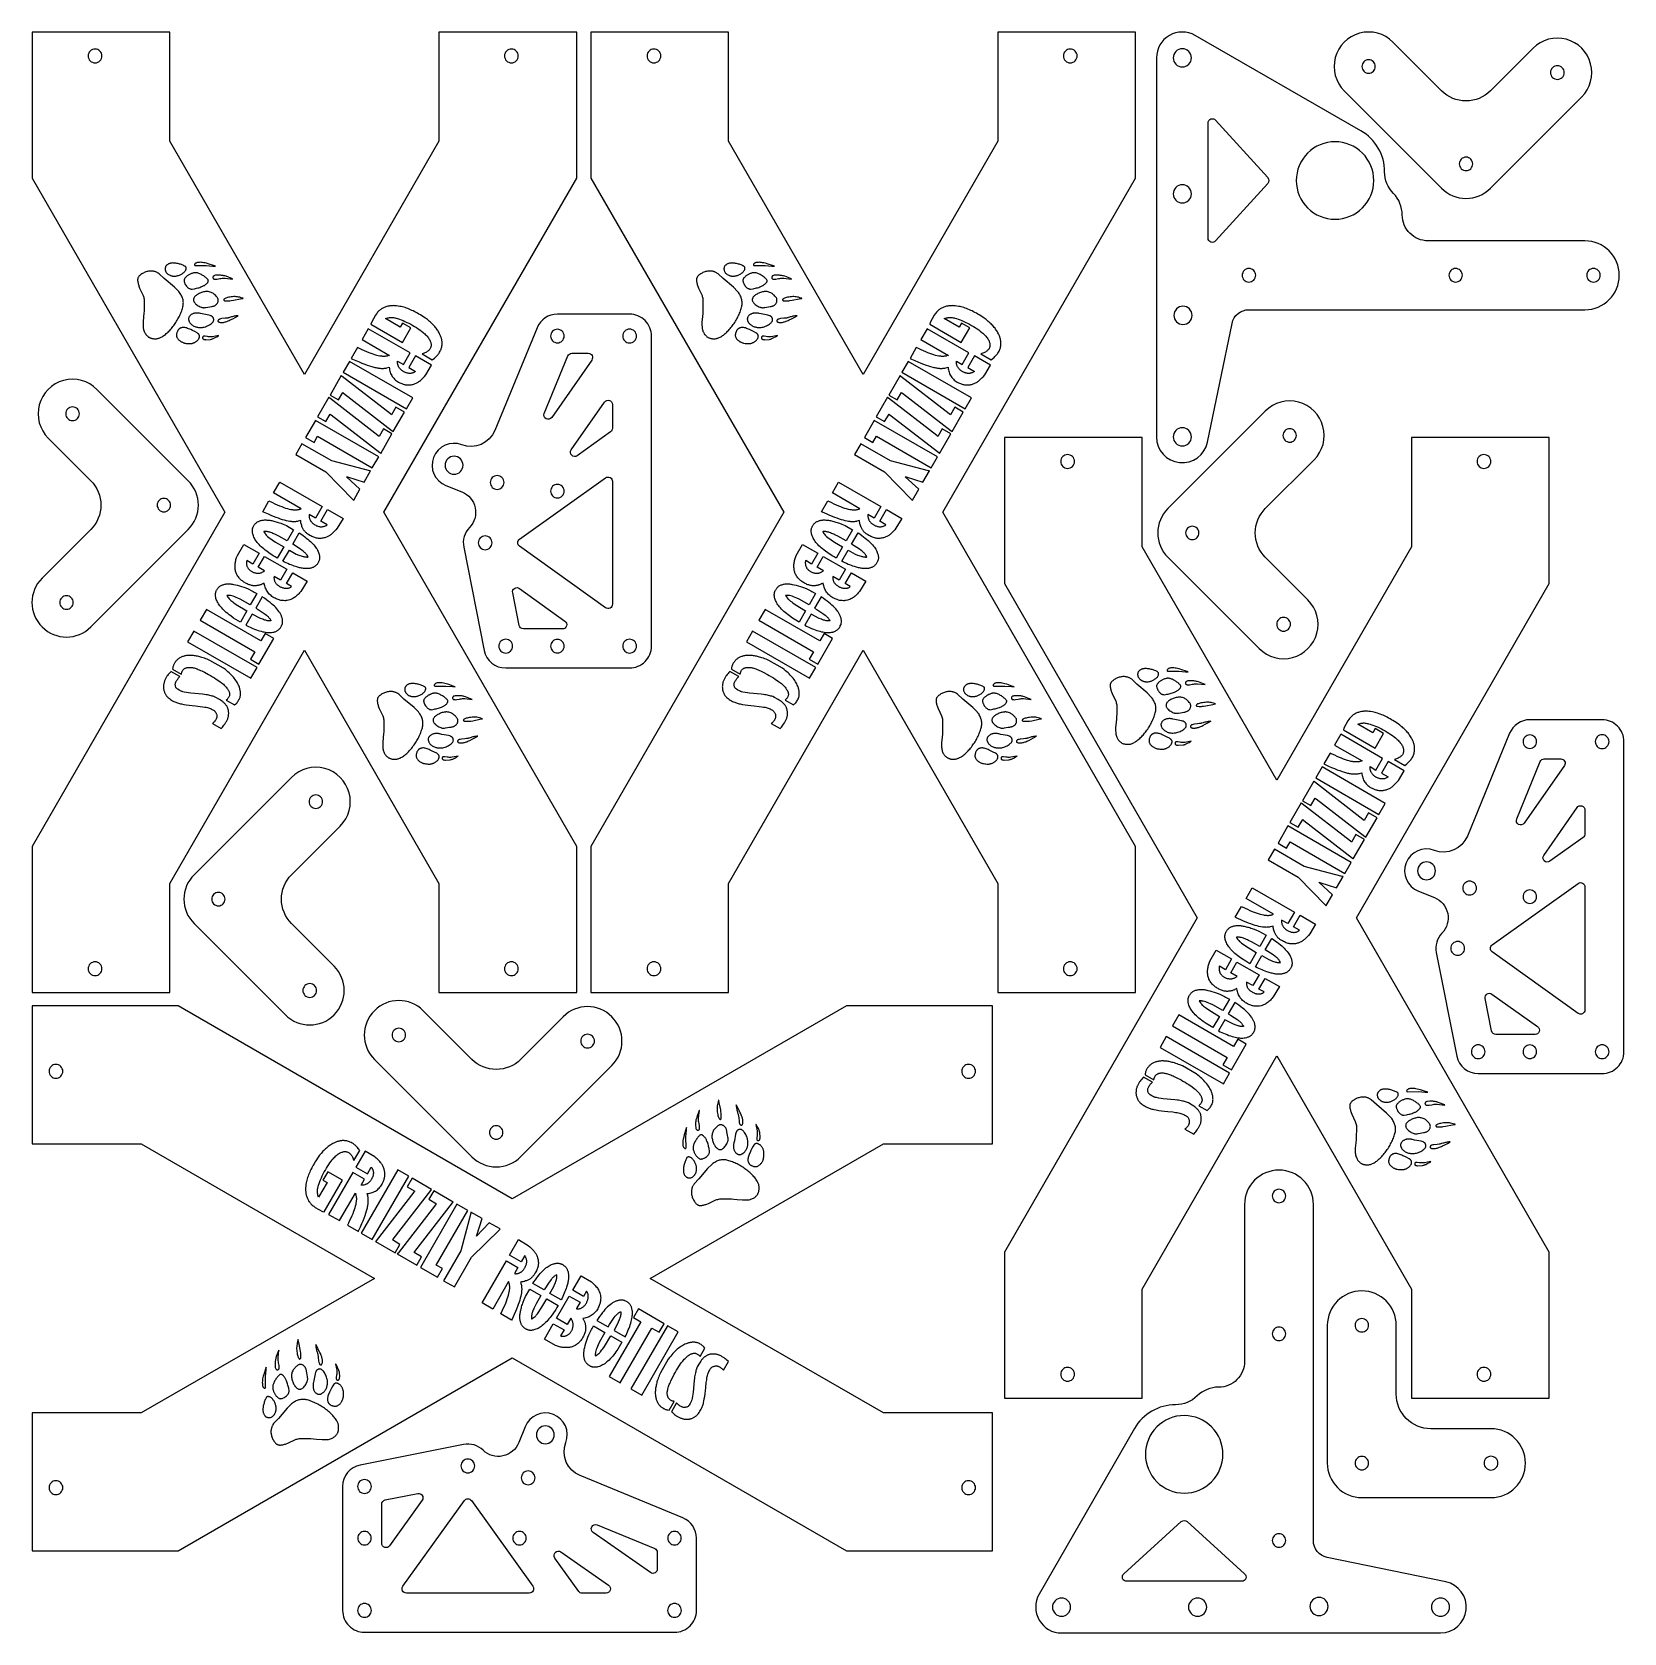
# Model space of a CAD drawing. Extents: x -11.6 to 11.5, y -11.6 to 11.6.
import ezdxf

# ---------------------------------------------------------------- set-up
doc = ezdxf.new("R2010")
doc.units = 0
doc.layers.get('0').update_dxf_attribs({"linetype": 'CONTINUOUS'})
doc.layers.add('LAYER_1', color=18, linetype='CONTINUOUS')

msp = doc.modelspace()

# ---------------------------------------------------------------- linework, layer by layer
for points in [[(6.036, 7.595), (10.911, 7.595, 1), (10.911, 8.595), (8.636, 8.595, -0.414214), (8.261, 8.97, 0.196151), (8.133, 9.283, -0.196151), (8.006, 9.595, 0.268376), (7.661, 10.192), (5.256, 11.575, 0.57682), (4.694, 11.25), (4.694, 5.75, 0.903174), (5.436, 5.674), (5.791, 7.396, -0.355839)], [(8.126, 11.479, 1), (7.419, 10.771), (8.833, 9.357, 0.414214), (9.54, 9.357), (10.866, 10.683, 1), (10.159, 11.39), (9.54, 10.771, -0.414214), (8.833, 10.771)], [(5.201, 11.25, 0.414214), (5.069, 11.382, 0.414214), (4.937, 11.25, 0.414214), (5.069, 11.118, 0.414214)], [(7.842, 11.056, 0.414214), (7.842, 11.194, 0.414214), (7.704, 11.194, 0.414214), (7.704, 11.056, 0.414214)], [(10.583, 10.966, 0.414214), (10.583, 11.107, 0.414214), (10.442, 11.107, 0.414214), (10.442, 10.966, 0.414214)], [(5.444, 8.635), (5.444, 10.305, -0.685883), (5.553, 10.347), (6.31, 9.512, -0.386046), (6.31, 9.428), (5.553, 8.593, -0.685883)], [(7.848, 9.47, 0.414214), (7.286, 10.033, 0.414214), (6.723, 9.47, 0.414214), (7.286, 8.908, 0.414214)], [(9.256, 9.642, 0.414214), (9.256, 9.78, 0.414214), (9.118, 9.78, 0.414214), (9.118, 9.642, 0.414214)], [(5.201, 9.276, 0.414214), (5.069, 9.408, 0.414214), (4.937, 9.276, 0.414214), (5.069, 9.144, 0.414214)], [(6.134, 8.095, 0.414214), (6.036, 8.193, 0.414214), (5.938, 8.095, 0.414214), (6.036, 7.997, 0.414214)], [(9.134, 8.095, 0.414214), (9.036, 8.193, 0.414214), (8.938, 8.095, 0.414214), (9.036, 7.997, 0.414214)], [(11.134, 8.095, 0.414214), (11.036, 8.193, 0.414214), (10.938, 8.095, 0.414214), (11.036, 7.997, 0.414214)], [(-2.952, 2.396, 0.414214), (-2.635, 2.713), (-2.635, 7.213, 0.414214), (-2.952, 7.531), (-4, 7.531, 0.303918), (-4.294, 7.334), (-4.908, 5.843, -0.406036), (-5.388, 5.635, 0.991089), (-5.618, 5.043), (-5.386, 4.95, -0.53378), (-5.276, 4.434, 0.246583), (-5.36, 4.151), (-5.062, 2.651, 0.357872), (-4.75, 2.396)], [(5.211, 7.513, 0.414214), (5.079, 7.645, 0.414214), (4.947, 7.513, 0.414214), (5.079, 7.381, 0.414214)], [(-4, 7.115, 0.414214), (-3.902, 7.213, 0.414214), (-4, 7.311, 0.414214), (-4.098, 7.213, 0.414214)], [(-2.952, 7.113, 0.414214), (-2.852, 7.213, 0.414214), (-2.952, 7.313, 0.414214), (-3.052, 7.213, 0.414214)], [(-3.791, 6.963), (-3.552, 6.963, -0.606461), (-3.501, 6.865), (-4.083, 6.031, -0.895985), (-4.192, 6.091), (-3.849, 6.924, -0.303918)], [(-11.479, 3.699, 1), (-10.771, 2.992), (-9.357, 4.406, 0.414214), (-9.357, 5.113), (-10.683, 6.439, 1), (-11.39, 5.732), (-10.771, 5.113, -0.414214), (-10.771, 4.406)], [(-3.202, 6.22), (-3.202, 5.874, -0.241975), (-3.228, 5.823), (-3.712, 5.476, -0.843049), (-3.8, 5.563), (-3.316, 6.256, -0.733628)], [(-10.966, 6.156, 0.414214), (-11.107, 6.156, 0.414214), (-11.107, 6.015, 0.414214), (-10.966, 6.015, 0.414214)], [(6.982, 5.417, 1), (6.274, 6.124), (4.86, 4.71, 0.414214), (4.86, 4.003), (6.186, 2.677, 1), (6.893, 3.384), (6.274, 4.003, -0.414214), (6.274, 4.71)], [(5.201, 5.75, 0.414214), (5.069, 5.882, 0.414214), (4.937, 5.75, 0.414214), (5.069, 5.618, 0.414214)], [(6.559, 5.702, 0.414214), (6.697, 5.702, 0.414214), (6.697, 5.84, 0.414214), (6.559, 5.84, 0.414214)], [(-5.5, 5.208, 0.414214), (-5.37, 5.338, 0.414214), (-5.5, 5.468, 0.414214), (-5.63, 5.338, 0.414214)], [(-4.875, 4.988, 0.414214), (-4.775, 5.088, 0.414214), (-4.875, 5.188, 0.414214), (-4.975, 5.088, 0.414214)], [(-3.202, 5.105), (-3.202, 3.321, -0.610339), (-3.301, 3.27), (-4.548, 4.162, -0.514048), (-4.548, 4.264), (-3.301, 5.156, -0.610339)], [(-4, 4.865, 0.414214), (-3.902, 4.963, 0.414214), (-4, 5.061, 0.414214), (-4.098, 4.963, 0.414214)], [(-9.642, 4.829, 0.414214), (-9.78, 4.829, 0.414214), (-9.78, 4.691, 0.414214), (-9.642, 4.691, 0.414214)], [(5.145, 4.288, 0.414214), (5.283, 4.288, 0.414214), (5.283, 4.425, 0.414214), (5.145, 4.425, 0.414214)], [(-5.048, 4.113, 0.414214), (-4.948, 4.213, 0.414214), (-5.048, 4.313, 0.414214), (-5.148, 4.213, 0.414214)], [(-4.555, 3.013), (-4.649, 3.487, -0.679764), (-4.551, 3.55), (-3.89, 3.076, -0.729284), (-3.926, 2.963), (-4.494, 2.963, -0.357872)], [(-11.056, 3.415, 0.414214), (-11.194, 3.415, 0.414214), (-11.194, 3.277, 0.414214), (-11.056, 3.277, 0.414214)], [(6.469, 2.96, 0.414214), (6.61, 2.96, 0.414214), (6.61, 3.101, 0.414214), (6.469, 3.101, 0.414214)], [(-4.75, 2.613, 0.414214), (-4.65, 2.713, 0.414214), (-4.75, 2.813, 0.414214), (-4.85, 2.713, 0.414214)], [(-4, 2.615, 0.414214), (-3.902, 2.713, 0.414214), (-4, 2.811, 0.414214), (-4.098, 2.713, 0.414214)], [(-2.952, 2.613, 0.414214), (-2.852, 2.713, 0.414214), (-2.952, 2.813, 0.414214), (-3.052, 2.713, 0.414214)], [(11.162, -3.49, 0.414214), (11.479, -3.173), (11.479, 1.327, 0.414214), (11.162, 1.645), (10.114, 1.645, 0.303918), (9.82, 1.448), (9.206, -0.043, -0.406036), (8.727, -0.251, 0.991089), (8.496, -0.843), (8.728, -0.936, -0.53378), (8.838, -1.452, 0.246583), (8.754, -1.735), (9.052, -3.235, 0.357872), (9.364, -3.49)], [(10.114, 1.229, 0.414214), (10.212, 1.327, 0.414214), (10.114, 1.425, 0.414214), (10.016, 1.327, 0.414214)], [(11.162, 1.227, 0.414214), (11.262, 1.327, 0.414214), (11.162, 1.427, 0.414214), (11.062, 1.327, 0.414214)], [(-7.152, 0.102, 1), (-7.859, 0.809), (-9.274, -0.605, 0.414214), (-9.274, -1.312), (-7.948, -2.638, 1), (-7.241, -1.931), (-7.859, -1.312, -0.414214), (-7.859, -0.605)], [(10.323, 1.077), (10.562, 1.077, -0.606461), (10.614, 0.979), (10.031, 0.145, -0.895985), (9.922, 0.205), (10.265, 1.038, -0.303918)], [(-7.575, 0.387, 0.414214), (-7.437, 0.387, 0.414214), (-7.437, 0.525, 0.414214), (-7.575, 0.525, 0.414214)], [(10.912, 0.334), (10.912, -0.012, -0.241975), (10.886, -0.063), (10.402, -0.409, -0.843049), (10.314, -0.323), (10.798, 0.37, -0.733628)], [(8.614, -0.678, 0.414214), (8.744, -0.548, 0.414214), (8.614, -0.418, 0.414214), (8.484, -0.548, 0.414214)], [(-8.989, -1.027, 0.414214), (-8.851, -1.027, 0.414214), (-8.851, -0.89, 0.414214), (-8.989, -0.89, 0.414214)], [(9.239, -0.898, 0.414214), (9.339, -0.798, 0.414214), (9.239, -0.698, 0.414214), (9.139, -0.798, 0.414214)], [(10.912, -0.781), (10.912, -2.565, -0.610339), (10.813, -2.616), (9.566, -1.724, -0.514048), (9.566, -1.622), (10.813, -0.73, -0.610339)], [(10.114, -1.021, 0.414214), (10.212, -0.923, 0.414214), (10.114, -0.825, 0.414214), (10.016, -0.923, 0.414214)], [(9.066, -1.773, 0.414214), (9.166, -1.673, 0.414214), (9.066, -1.573, 0.414214), (8.966, -1.673, 0.414214)], [(-7.665, -2.355, 0.414214), (-7.524, -2.355, 0.414214), (-7.524, -2.214, 0.414214), (-7.665, -2.214, 0.414214)], [(-5.949, -2.577, 1), (-6.656, -3.284), (-5.241, -4.698, 0.414214), (-4.534, -4.698), (-3.209, -3.372, 1), (-3.916, -2.665), (-4.534, -3.284, -0.414214), (-5.241, -3.284)], [(9.559, -2.872), (9.465, -2.399, -0.679764), (9.563, -2.336), (10.225, -2.809, -0.729284), (10.188, -2.923), (9.62, -2.923, -0.357872)], [(-6.233, -2.999, 0.414214), (-6.233, -2.861, 0.414214), (-6.371, -2.861, 0.414214), (-6.371, -2.999, 0.414214)], [(-3.491, -3.089, 0.414214), (-3.491, -2.948, 0.414214), (-3.633, -2.948, 0.414214), (-3.633, -3.089, 0.414214)], [(9.364, -3.273, 0.414214), (9.464, -3.173, 0.414214), (9.364, -3.073, 0.414214), (9.264, -3.173, 0.414214)], [(10.114, -3.271, 0.414214), (10.212, -3.173, 0.414214), (10.114, -3.075, 0.414214), (10.016, -3.173, 0.414214)], [(11.162, -3.273, 0.414214), (11.262, -3.173, 0.414214), (11.162, -3.073, 0.414214), (11.062, -3.173, 0.414214)], [(-4.819, -4.413, 0.414214), (-4.819, -4.275, 0.414214), (-4.957, -4.275, 0.414214), (-4.957, -4.413, 0.414214)], [(6.972, -10.266), (6.972, -5.391, 1), (5.972, -5.391), (5.972, -7.666, -0.414214), (5.597, -8.041, 0.196151), (5.284, -8.168, -0.196151), (4.972, -8.296, 0.268376), (4.375, -8.641), (2.992, -11.046, 0.57682), (3.317, -11.608), (8.817, -11.608, 0.903174), (8.892, -10.866), (7.171, -10.511, -0.355839)], [(6.472, -5.168, 0.414214), (6.374, -5.266, 0.414214), (6.472, -5.364, 0.414214), (6.57, -5.266, 0.414214)], [(8.174, -7.143, 1), (7.174, -7.143), (7.174, -9.143, 0.414214), (7.674, -9.643), (9.549, -9.643, 1), (9.549, -8.643), (8.674, -8.643, -0.414214), (8.174, -8.143)], [(6.472, -7.168, 0.414214), (6.374, -7.266, 0.414214), (6.472, -7.364, 0.414214), (6.57, -7.266, 0.414214)], [(7.674, -7.24, 0.414214), (7.772, -7.143, 0.414214), (7.674, -7.045, 0.414214), (7.577, -7.143, 0.414214)], [(-7.117, -11.28, 0.414214), (-6.8, -11.598), (-2.3, -11.598, 0.414214), (-1.982, -11.28), (-1.982, -10.232, 0.303918), (-2.179, -9.938), (-3.67, -9.324, -0.406036), (-3.878, -8.845, 0.991089), (-4.469, -8.614), (-4.562, -8.846, -0.53378), (-5.078, -8.956, 0.246583), (-5.361, -8.873), (-6.861, -9.171, 0.357872), (-7.117, -9.482)], [(5.097, -8.453, 0.414214), (4.534, -9.016, 0.414214), (5.097, -9.578, 0.414214), (5.659, -9.016, 0.414214)], [(-4.305, -8.732, 0.414214), (-4.175, -8.862, 0.414214), (-4.045, -8.732, 0.414214), (-4.175, -8.602, 0.414214)], [(7.674, -9.24, 0.414214), (7.772, -9.143, 0.414214), (7.674, -9.045, 0.414214), (7.577, -9.143, 0.414214)], [(9.549, -9.243, 0.414214), (9.649, -9.143, 0.414214), (9.549, -9.043, 0.414214), (9.449, -9.143, 0.414214)], [(-5.4, -9.184, 0.414214), (-5.3, -9.284, 0.414214), (-5.2, -9.184, 0.414214), (-5.3, -9.084, 0.414214)], [(-4.525, -9.357, 0.414214), (-4.425, -9.457, 0.414214), (-4.325, -9.357, 0.414214), (-4.425, -9.257, 0.414214)], [(-6.9, -9.482, 0.414214), (-6.8, -9.582, 0.414214), (-6.7, -9.482, 0.414214), (-6.8, -9.382, 0.414214)], [(-6.499, -9.677), (-6.026, -9.583, -0.679764), (-5.963, -9.681), (-6.436, -10.343, -0.729284), (-6.55, -10.306), (-6.55, -9.739, -0.357872)], [(-4.408, -11.03), (-6.192, -11.03, -0.610339), (-6.243, -10.931), (-5.35, -9.685, -0.514048), (-5.249, -9.685), (-4.357, -10.931, -0.610339)], [(5.932, -10.858), (4.262, -10.858, -0.685883), (4.22, -10.749), (5.055, -9.992, -0.386046), (5.139, -9.992), (5.974, -10.749, -0.685883)], [(-6.898, -10.232, 0.414214), (-6.8, -10.33, 0.414214), (-6.702, -10.232, 0.414214), (-6.8, -10.134, 0.414214)], [(-4.648, -10.232, 0.414214), (-4.55, -10.33, 0.414214), (-4.452, -10.232, 0.414214), (-4.55, -10.134, 0.414214)], [(-2.55, -10.441), (-2.55, -10.68, -0.606461), (-2.648, -10.732), (-3.482, -10.149, -0.895985), (-3.422, -10.04), (-2.588, -10.383, -0.303918)], [(-2.398, -10.232, 0.414214), (-2.3, -10.33, 0.414214), (-2.202, -10.232, 0.414214), (-2.3, -10.134, 0.414214)], [(6.472, -10.168, 0.414214), (6.374, -10.266, 0.414214), (6.472, -10.364, 0.414214), (6.57, -10.266, 0.414214)], [(-3.293, -11.03), (-3.639, -11.03, -0.241975), (-3.69, -11.004), (-4.036, -10.52, -0.843049), (-3.95, -10.432), (-3.257, -10.916, -0.733628)], [(3.317, -11.101, 0.414214), (3.185, -11.233, 0.414214), (3.317, -11.365, 0.414214), (3.449, -11.233, 0.414214)], [(5.291, -11.101, 0.414214), (5.159, -11.233, 0.414214), (5.291, -11.365, 0.414214), (5.423, -11.233, 0.414214)], [(7.054, -11.091, 0.414214), (6.922, -11.223, 0.414214), (7.054, -11.355, 0.414214), (7.186, -11.223, 0.414214)], [(8.817, -11.101, 0.414214), (8.685, -11.233, 0.414214), (8.817, -11.365, 0.414214), (8.949, -11.233, 0.414214)], [(-6.9, -11.28, 0.414214), (-6.8, -11.38, 0.414214), (-6.7, -11.28, 0.414214), (-6.8, -11.18, 0.414214)], [(-2.4, -11.28, 0.414214), (-2.3, -11.38, 0.414214), (-2.2, -11.28, 0.414214), (-2.3, -11.18, 0.414214)]]:
    msp.add_lwpolyline(points, format="xyb", close=True)
at = {"layer": 'LAYER_1'}
for points in [[(-7.672, 6.656), (-9.625, 10.041), (-9.625, 11.625), (-11.625, 11.625), (-11.625, 9.505), (-8.827, 4.655), (-11.625, -0.195), (-11.625, -2.315), (-9.625, -2.315), (-9.625, -0.731), (-7.672, 2.654), (-5.719, -0.731), (-5.719, -2.315), (-3.719, -2.315), (-3.719, -0.195), (-6.518, 4.655), (-3.719, 9.505), (-3.719, 11.625), (-5.719, 11.625), (-5.719, 10.041)], [(0.438, 6.656), (-1.515, 10.041), (-1.515, 11.625), (-3.515, 11.625), (-3.515, 9.505), (-0.716, 4.655), (-3.515, -0.195), (-3.515, -2.315), (-1.515, -2.315), (-1.515, -0.731), (0.438, 2.654), (2.391, -0.731), (2.391, -2.315), (4.391, -2.315), (4.391, -0.195), (1.592, 4.655), (4.391, 9.505), (4.391, 11.625), (2.391, 11.625), (2.391, 10.041)], [(-10.088, 8.051), (-10.09, 8.046), (-10.091, 8.039), (-10.092, 8.032), (-10.092, 8.025), (-10.092, 8.017), (-10.09, 8.007), (-10.089, 7.996), (-10.086, 7.984), (-10.084, 7.971), (-10.08, 7.959), (-10.077, 7.946), (-10.073, 7.935), (-10.064, 7.91), (-10.012, 7.801), (-10.008, 7.789), (-10.004, 7.775), (-10, 7.761), (-9.997, 7.746), (-9.997, 7.661), (-9.997, 7.614), (-9.999, 7.577), (-10.001, 7.54), (-10.005, 7.495), (-10.012, 7.414), (-10.012, 7.372), (-10.012, 7.349), (-10.011, 7.333), (-10.01, 7.327), (-10.009, 7.32), (-10.005, 7.306), (-10.001, 7.293), (-9.997, 7.28), (-9.992, 7.269), (-9.987, 7.258), (-9.98, 7.248), (-9.974, 7.238), (-9.966, 7.229), (-9.958, 7.22), (-9.952, 7.214), (-9.946, 7.209), (-9.939, 7.204), (-9.933, 7.199), (-9.927, 7.195), (-9.92, 7.191), (-9.913, 7.188), (-9.906, 7.185), (-9.899, 7.183), (-9.891, 7.18), (-9.884, 7.179), (-9.876, 7.177), (-9.867, 7.176), (-9.859, 7.175), (-9.85, 7.175), (-9.84, 7.175), (-9.829, 7.175), (-9.818, 7.175), (-9.808, 7.177), (-9.798, 7.178), (-9.789, 7.18), (-9.78, 7.183), (-9.771, 7.187), (-9.762, 7.191), (-9.749, 7.197), (-9.737, 7.203), (-9.725, 7.211), (-9.713, 7.219), (-9.7, 7.228), (-9.688, 7.238), (-9.676, 7.248), (-9.663, 7.259), (-9.651, 7.271), (-9.639, 7.283), (-9.627, 7.295), (-9.615, 7.309), (-9.603, 7.322), (-9.591, 7.336), (-9.58, 7.351), (-9.569, 7.365), (-9.558, 7.381), (-9.547, 7.396), (-9.537, 7.412), (-9.527, 7.428), (-9.517, 7.444), (-9.507, 7.461), (-9.498, 7.477), (-9.49, 7.494), (-9.481, 7.511), (-9.474, 7.528), (-9.466, 7.545), (-9.459, 7.562), (-9.453, 7.579), (-9.447, 7.596), (-9.442, 7.613), (-9.437, 7.63), (-9.434, 7.644), (-9.431, 7.658), (-9.429, 7.672), (-9.429, 7.685), (-9.428, 7.699), (-9.429, 7.712), (-9.431, 7.726), (-9.433, 7.739), (-9.437, 7.752), (-9.441, 7.765), (-9.446, 7.778), (-9.452, 7.791), (-9.458, 7.804), (-9.466, 7.817), (-9.474, 7.83), (-9.483, 7.843), (-9.495, 7.86), (-9.556, 7.922), (-9.705, 8.046), (-9.779, 8.118), (-9.795, 8.128), (-9.803, 8.132), (-9.811, 8.136), (-9.818, 8.14), (-9.826, 8.143), (-9.834, 8.146), (-9.842, 8.149), (-9.851, 8.151), (-9.86, 8.153), (-9.871, 8.155), (-9.884, 8.157), (-9.896, 8.157), (-9.909, 8.157), (-9.921, 8.156), (-9.934, 8.154), (-9.947, 8.151), (-9.959, 8.148), (-9.972, 8.144), (-9.985, 8.139), (-9.997, 8.134), (-10.009, 8.128), (-10.021, 8.121), (-10.033, 8.114), (-10.045, 8.106), (-10.056, 8.097), (-10.062, 8.091), (-10.068, 8.086), (-10.073, 8.08), (-10.077, 8.075), (-10.081, 8.069), (-10.084, 8.063), (-10.087, 8.058)], [(-9.692, 8.202), (-9.692, 8.197), (-9.693, 8.191), (-9.693, 8.185), (-9.692, 8.179), (-9.691, 8.171), (-9.69, 8.163), (-9.688, 8.156), (-9.685, 8.15), (-9.681, 8.143), (-9.678, 8.137), (-9.673, 8.132), (-9.668, 8.126), (-9.663, 8.121), (-9.657, 8.117), (-9.652, 8.112), (-9.646, 8.108), (-9.635, 8.101), (-9.622, 8.095), (-9.616, 8.092), (-9.61, 8.09), (-9.603, 8.088), (-9.597, 8.086), (-9.59, 8.085), (-9.584, 8.083), (-9.577, 8.083), (-9.57, 8.082), (-9.56, 8.082), (-9.55, 8.082), (-9.539, 8.083), (-9.529, 8.085), (-9.518, 8.087), (-9.507, 8.09), (-9.497, 8.093), (-9.486, 8.097), (-9.476, 8.101), (-9.466, 8.106), (-9.456, 8.112), (-9.447, 8.117), (-9.437, 8.124), (-9.429, 8.13), (-9.421, 8.137), (-9.413, 8.145), (-9.407, 8.151), (-9.402, 8.158), (-9.398, 8.164), (-9.394, 8.171), (-9.391, 8.178), (-9.389, 8.186), (-9.388, 8.193), (-9.388, 8.2), (-9.388, 8.205), (-9.389, 8.21), (-9.391, 8.214), (-9.394, 8.218), (-9.398, 8.221), (-9.404, 8.225), (-9.411, 8.229), (-9.42, 8.234), (-9.431, 8.24), (-9.444, 8.245), (-9.456, 8.25), (-9.47, 8.254), (-9.483, 8.258), (-9.496, 8.262), (-9.51, 8.265), (-9.523, 8.268), (-9.536, 8.27), (-9.549, 8.272), (-9.562, 8.273), (-9.574, 8.273), (-9.585, 8.274), (-9.595, 8.273), (-9.605, 8.272), (-9.613, 8.27), (-9.621, 8.268), (-9.629, 8.265), (-9.637, 8.262), (-9.643, 8.259), (-9.65, 8.256), (-9.656, 8.252), (-9.662, 8.248), (-9.667, 8.244), (-9.672, 8.24), (-9.676, 8.235), (-9.68, 8.23), (-9.683, 8.225), (-9.686, 8.22), (-9.688, 8.214), (-9.69, 8.208)], [(-9.411, 8.045), (-9.414, 8.038), (-9.416, 8.033), (-9.418, 8.027), (-9.418, 8.022), (-9.418, 8.016), (-9.417, 8.011), (-9.416, 8.005), (-9.415, 7.999), (-9.413, 7.993), (-9.411, 7.987), (-9.406, 7.974), (-9.4, 7.962), (-9.392, 7.95), (-9.384, 7.938), (-9.379, 7.933), (-9.375, 7.928), (-9.367, 7.92), (-9.36, 7.914), (-9.353, 7.909), (-9.346, 7.904), (-9.339, 7.901), (-9.332, 7.898), (-9.324, 7.896), (-9.317, 7.895), (-9.303, 7.893), (-9.268, 7.9), (-9.252, 7.903), (-9.237, 7.907), (-9.22, 7.911), (-9.204, 7.915), (-9.189, 7.92), (-9.174, 7.925), (-9.16, 7.931), (-9.148, 7.936), (-9.139, 7.94), (-9.13, 7.945), (-9.122, 7.949), (-9.114, 7.954), (-9.107, 7.959), (-9.1, 7.964), (-9.094, 7.969), (-9.089, 7.975), (-9.084, 7.98), (-9.079, 7.985), (-9.075, 7.991), (-9.072, 7.996), (-9.07, 8.001), (-9.068, 8.006), (-9.067, 8.012), (-9.066, 8.017), (-9.066, 8.019), (-9.067, 8.021), (-9.07, 8.027), (-9.074, 8.033), (-9.079, 8.04), (-9.086, 8.047), (-9.093, 8.054), (-9.102, 8.062), (-9.112, 8.069), (-9.122, 8.077), (-9.133, 8.085), (-9.144, 8.092), (-9.155, 8.099), (-9.167, 8.106), (-9.179, 8.112), (-9.19, 8.117), (-9.202, 8.122), (-9.213, 8.126), (-9.223, 8.129), (-9.234, 8.13), (-9.247, 8.131), (-9.26, 8.132), (-9.266, 8.132), (-9.271, 8.131), (-9.276, 8.13), (-9.281, 8.129), (-9.293, 8.126), (-9.303, 8.122), (-9.312, 8.119), (-9.322, 8.115), (-9.331, 8.111), (-9.34, 8.106), (-9.348, 8.101), (-9.357, 8.096), (-9.364, 8.091), (-9.372, 8.086), (-9.379, 8.08), (-9.386, 8.074), (-9.392, 8.069), (-9.398, 8.063), (-9.403, 8.057), (-9.407, 8.051)], [(-9.257, 8.264), (-9.261, 8.259), (-9.264, 8.255), (-9.266, 8.251), (-9.266, 8.248), (-9.266, 8.245), (-9.265, 8.242), (-9.263, 8.24), (-9.261, 8.238), (-9.255, 8.235), (-9.096, 8.236), (-8.999, 8.228), (-8.961, 8.226), (-9.005, 8.241), (-9.039, 8.252), (-9.067, 8.261), (-9.092, 8.269), (-9.113, 8.274), (-9.132, 8.278), (-9.15, 8.281), (-9.167, 8.282), (-9.184, 8.283), (-9.198, 8.282), (-9.211, 8.282), (-9.221, 8.28), (-9.23, 8.279), (-9.238, 8.276), (-9.245, 8.273), (-9.251, 8.269)], [(-1.978, 8.051), (-1.979, 8.046), (-1.981, 8.039), (-1.981, 8.032), (-1.982, 8.025), (-1.981, 8.017), (-1.98, 8.007), (-1.978, 7.996), (-1.976, 7.984), (-1.973, 7.971), (-1.97, 7.959), (-1.966, 7.946), (-1.963, 7.935), (-1.954, 7.91), (-1.901, 7.801), (-1.897, 7.789), (-1.894, 7.775), (-1.89, 7.761), (-1.887, 7.746), (-1.887, 7.661), (-1.887, 7.614), (-1.888, 7.577), (-1.891, 7.54), (-1.894, 7.495), (-1.902, 7.414), (-1.902, 7.372), (-1.901, 7.349), (-1.9, 7.333), (-1.9, 7.327), (-1.898, 7.32), (-1.895, 7.306), (-1.891, 7.293), (-1.887, 7.28), (-1.882, 7.269), (-1.876, 7.258), (-1.87, 7.248), (-1.863, 7.238), (-1.856, 7.229), (-1.848, 7.22), (-1.842, 7.214), (-1.835, 7.209), (-1.829, 7.204), (-1.823, 7.199), (-1.816, 7.195), (-1.81, 7.191), (-1.803, 7.188), (-1.796, 7.185), (-1.789, 7.183), (-1.781, 7.18), (-1.774, 7.179), (-1.766, 7.177), (-1.757, 7.176), (-1.748, 7.175), (-1.739, 7.175), (-1.73, 7.175), (-1.718, 7.175), (-1.708, 7.175), (-1.698, 7.177), (-1.688, 7.178), (-1.679, 7.18), (-1.67, 7.183), (-1.661, 7.187), (-1.651, 7.191), (-1.639, 7.197), (-1.627, 7.203), (-1.615, 7.211), (-1.602, 7.219), (-1.59, 7.228), (-1.578, 7.238), (-1.565, 7.248), (-1.553, 7.259), (-1.541, 7.271), (-1.529, 7.283), (-1.517, 7.295), (-1.505, 7.309), (-1.493, 7.322), (-1.481, 7.336), (-1.47, 7.351), (-1.459, 7.365), (-1.448, 7.381), (-1.437, 7.396), (-1.427, 7.412), (-1.416, 7.428), (-1.407, 7.444), (-1.397, 7.461), (-1.388, 7.477), (-1.38, 7.494), (-1.371, 7.511), (-1.363, 7.528), (-1.356, 7.545), (-1.349, 7.562), (-1.343, 7.579), (-1.337, 7.596), (-1.332, 7.613), (-1.327, 7.63), (-1.323, 7.644), (-1.321, 7.658), (-1.319, 7.672), (-1.318, 7.685), (-1.318, 7.699), (-1.319, 7.712), (-1.321, 7.726), (-1.323, 7.739), (-1.326, 7.752), (-1.331, 7.765), (-1.335, 7.778), (-1.341, 7.791), (-1.348, 7.804), (-1.355, 7.817), (-1.364, 7.83), (-1.373, 7.843), (-1.385, 7.86), (-1.446, 7.922), (-1.595, 8.046), (-1.669, 8.118), (-1.685, 8.128), (-1.693, 8.132), (-1.7, 8.136), (-1.708, 8.14), (-1.716, 8.143), (-1.724, 8.146), (-1.732, 8.149), (-1.741, 8.151), (-1.749, 8.153), (-1.761, 8.155), (-1.773, 8.157), (-1.786, 8.157), (-1.798, 8.157), (-1.811, 8.156), (-1.824, 8.154), (-1.836, 8.151), (-1.849, 8.148), (-1.862, 8.144), (-1.874, 8.139), (-1.887, 8.134), (-1.899, 8.128), (-1.911, 8.121), (-1.923, 8.114), (-1.934, 8.106), (-1.945, 8.097), (-1.952, 8.091), (-1.958, 8.086), (-1.963, 8.08), (-1.967, 8.075), (-1.971, 8.069), (-1.974, 8.063), (-1.976, 8.058)], [(-1.581, 8.202), (-1.582, 8.197), (-1.583, 8.191), (-1.583, 8.185), (-1.582, 8.179), (-1.581, 8.171), (-1.579, 8.163), (-1.577, 8.156), (-1.575, 8.15), (-1.571, 8.143), (-1.567, 8.137), (-1.563, 8.132), (-1.558, 8.126), (-1.552, 8.121), (-1.547, 8.117), (-1.542, 8.112), (-1.536, 8.108), (-1.524, 8.101), (-1.512, 8.095), (-1.506, 8.092), (-1.5, 8.09), (-1.493, 8.088), (-1.487, 8.086), (-1.48, 8.085), (-1.473, 8.083), (-1.467, 8.083), (-1.46, 8.082), (-1.45, 8.082), (-1.439, 8.082), (-1.429, 8.083), (-1.418, 8.085), (-1.408, 8.087), (-1.397, 8.09), (-1.386, 8.093), (-1.376, 8.097), (-1.366, 8.101), (-1.356, 8.106), (-1.346, 8.112), (-1.336, 8.117), (-1.327, 8.124), (-1.319, 8.13), (-1.31, 8.137), (-1.303, 8.145), (-1.297, 8.151), (-1.292, 8.158), (-1.288, 8.164), (-1.284, 8.171), (-1.281, 8.178), (-1.279, 8.186), (-1.278, 8.193), (-1.278, 8.2), (-1.278, 8.205), (-1.279, 8.21), (-1.281, 8.214), (-1.284, 8.218), (-1.288, 8.221), (-1.294, 8.225), (-1.301, 8.229), (-1.31, 8.234), (-1.321, 8.24), (-1.333, 8.245), (-1.346, 8.25), (-1.359, 8.254), (-1.373, 8.258), (-1.386, 8.262), (-1.4, 8.265), (-1.413, 8.268), (-1.426, 8.27), (-1.439, 8.272), (-1.451, 8.273), (-1.463, 8.273), (-1.475, 8.274), (-1.485, 8.273), (-1.495, 8.272), (-1.503, 8.27), (-1.511, 8.268), (-1.519, 8.265), (-1.526, 8.262), (-1.533, 8.259), (-1.54, 8.256), (-1.546, 8.252), (-1.551, 8.248), (-1.557, 8.244), (-1.561, 8.24), (-1.566, 8.235), (-1.569, 8.23), (-1.573, 8.225), (-1.576, 8.22), (-1.578, 8.214), (-1.58, 8.208)], [(-1.301, 8.045), (-1.304, 8.038), (-1.306, 8.033), (-1.308, 8.027), (-1.308, 8.022), (-1.308, 8.016), (-1.307, 8.011), (-1.306, 8.005), (-1.305, 7.999), (-1.303, 7.993), (-1.301, 7.987), (-1.296, 7.974), (-1.289, 7.962), (-1.282, 7.95), (-1.274, 7.938), (-1.269, 7.933), (-1.264, 7.928), (-1.257, 7.92), (-1.25, 7.914), (-1.243, 7.909), (-1.236, 7.904), (-1.229, 7.901), (-1.221, 7.898), (-1.214, 7.896), (-1.206, 7.895), (-1.193, 7.893), (-1.157, 7.9), (-1.142, 7.903), (-1.126, 7.907), (-1.11, 7.911), (-1.094, 7.915), (-1.078, 7.92), (-1.063, 7.925), (-1.05, 7.931), (-1.038, 7.936), (-1.029, 7.94), (-1.02, 7.945), (-1.012, 7.949), (-1.004, 7.954), (-0.997, 7.959), (-0.99, 7.964), (-0.984, 7.969), (-0.978, 7.975), (-0.973, 7.98), (-0.969, 7.985), (-0.965, 7.991), (-0.962, 7.996), (-0.959, 8.001), (-0.957, 8.006), (-0.956, 8.012), (-0.956, 8.017), (-0.956, 8.019), (-0.957, 8.021), (-0.959, 8.027), (-0.963, 8.033), (-0.969, 8.04), (-0.975, 8.047), (-0.983, 8.054), (-0.992, 8.062), (-1.001, 8.069), (-1.012, 8.077), (-1.022, 8.085), (-1.034, 8.092), (-1.045, 8.099), (-1.057, 8.106), (-1.069, 8.112), (-1.08, 8.117), (-1.091, 8.122), (-1.103, 8.126), (-1.113, 8.129), (-1.123, 8.13), (-1.136, 8.131), (-1.15, 8.132), (-1.156, 8.132), (-1.161, 8.131), (-1.165, 8.13), (-1.171, 8.129), (-1.183, 8.126), (-1.193, 8.122), (-1.202, 8.119), (-1.211, 8.115), (-1.221, 8.111), (-1.229, 8.106), (-1.238, 8.101), (-1.246, 8.096), (-1.254, 8.091), (-1.262, 8.086), (-1.269, 8.08), (-1.276, 8.074), (-1.282, 8.069), (-1.287, 8.063), (-1.292, 8.057), (-1.297, 8.051)], [(-1.146, 8.264), (-1.151, 8.259), (-1.154, 8.255), (-1.155, 8.251), (-1.156, 8.248), (-1.156, 8.245), (-1.155, 8.242), (-1.153, 8.24), (-1.15, 8.238), (-1.145, 8.235), (-0.986, 8.236), (-0.889, 8.228), (-0.851, 8.226), (-0.895, 8.241), (-0.929, 8.252), (-0.957, 8.261), (-0.981, 8.269), (-1.003, 8.274), (-1.022, 8.278), (-1.039, 8.281), (-1.056, 8.282), (-1.074, 8.283), (-1.088, 8.282), (-1.1, 8.282), (-1.111, 8.28), (-1.12, 8.279), (-1.128, 8.276), (-1.135, 8.273), (-1.141, 8.269)], [(-8.998, 8.072), (-8.999, 8.068), (-9, 8.064), (-8.999, 8.059), (-8.997, 8.052), (-8.995, 8.049), (-8.992, 8.046), (-8.989, 8.043), (-8.985, 8.041), (-8.98, 8.04), (-8.974, 8.039), (-8.966, 8.038), (-8.958, 8.038), (-8.938, 8.038), (-8.9, 8.046), (-8.883, 8.049), (-8.867, 8.051), (-8.853, 8.053), (-8.842, 8.053), (-8.822, 8.053), (-8.715, 8.041), (-8.714, 8.042), (-8.809, 8.08), (-8.828, 8.085), (-8.84, 8.088), (-8.851, 8.091), (-8.863, 8.093), (-8.875, 8.094), (-8.888, 8.095), (-8.901, 8.096), (-8.914, 8.096), (-8.929, 8.096), (-8.964, 8.095), (-8.975, 8.09), (-8.983, 8.087), (-8.987, 8.085), (-8.99, 8.082), (-8.993, 8.08), (-8.995, 8.078), (-8.997, 8.075)], [(-0.888, 8.072), (-0.889, 8.068), (-0.89, 8.064), (-0.889, 8.059), (-0.887, 8.052), (-0.885, 8.049), (-0.882, 8.046), (-0.879, 8.043), (-0.875, 8.041), (-0.87, 8.04), (-0.863, 8.039), (-0.856, 8.038), (-0.847, 8.038), (-0.828, 8.038), (-0.79, 8.046), (-0.773, 8.049), (-0.757, 8.051), (-0.743, 8.053), (-0.732, 8.053), (-0.712, 8.053), (-0.605, 8.041), (-0.604, 8.042), (-0.699, 8.08), (-0.718, 8.085), (-0.729, 8.088), (-0.741, 8.091), (-0.753, 8.093), (-0.765, 8.094), (-0.777, 8.095), (-0.79, 8.096), (-0.804, 8.096), (-0.818, 8.096), (-0.853, 8.095), (-0.865, 8.09), (-0.873, 8.087), (-0.877, 8.085), (-0.88, 8.082), (-0.882, 8.08), (-0.885, 8.078), (-0.886, 8.075)], [(-9.276, 7.764), (-9.278, 7.759), (-9.28, 7.752), (-9.281, 7.746), (-9.281, 7.74), (-9.281, 7.732), (-9.28, 7.726), (-9.278, 7.719), (-9.275, 7.713), (-9.27, 7.706), (-9.265, 7.699), (-9.258, 7.691), (-9.25, 7.682), (-9.238, 7.672), (-9.226, 7.662), (-9.213, 7.653), (-9.199, 7.645), (-9.185, 7.638), (-9.171, 7.632), (-9.164, 7.63), (-9.157, 7.628), (-9.15, 7.626), (-9.143, 7.625), (-9.134, 7.623), (-9.13, 7.623), (-9.126, 7.623), (-9.115, 7.625), (-9.1, 7.627), (-9.073, 7.632), (-9.046, 7.637), (-9.021, 7.641), (-9.01, 7.643), (-9, 7.646), (-8.99, 7.648), (-8.982, 7.651), (-8.974, 7.654), (-8.967, 7.658), (-8.961, 7.661), (-8.955, 7.665), (-8.95, 7.67), (-8.945, 7.675), (-8.941, 7.68), (-8.937, 7.686), (-8.933, 7.692), (-8.93, 7.699), (-8.926, 7.706), (-8.924, 7.714), (-8.923, 7.722), (-8.923, 7.732), (-8.923, 7.743), (-8.924, 7.747), (-8.925, 7.75), (-8.926, 7.754), (-8.927, 7.757), (-8.932, 7.766), (-8.937, 7.774), (-8.945, 7.783), (-8.954, 7.793), (-8.964, 7.804), (-8.974, 7.813), (-8.984, 7.822), (-8.993, 7.83), (-9.001, 7.835), (-9.013, 7.842), (-9.026, 7.847), (-9.04, 7.852), (-9.054, 7.856), (-9.067, 7.858), (-9.081, 7.859), (-9.088, 7.86), (-9.094, 7.859), (-9.101, 7.859), (-9.107, 7.858), (-9.121, 7.856), (-9.135, 7.853), (-9.149, 7.849), (-9.163, 7.845), (-9.176, 7.84), (-9.189, 7.835), (-9.201, 7.829), (-9.213, 7.823), (-9.224, 7.817), (-9.234, 7.81), (-9.244, 7.802), (-9.253, 7.795), (-9.26, 7.788), (-9.267, 7.78), (-9.272, 7.772)], [(-8.836, 7.75), (-8.839, 7.747), (-8.841, 7.744), (-8.843, 7.741), (-8.843, 7.739), (-8.843, 7.737), (-8.842, 7.735), (-8.84, 7.733), (-8.838, 7.73), (-8.833, 7.726), (-8.8, 7.725), (-8.784, 7.724), (-8.768, 7.725), (-8.752, 7.726), (-8.735, 7.728), (-8.703, 7.732), (-8.601, 7.754), (-8.564, 7.76), (-8.562, 7.761), (-8.59, 7.77), (-8.61, 7.775), (-8.628, 7.779), (-8.645, 7.782), (-8.662, 7.784), (-8.678, 7.785), (-8.696, 7.785), (-8.714, 7.783), (-8.734, 7.781), (-8.753, 7.778), (-8.77, 7.775), (-8.786, 7.772), (-8.8, 7.768), (-8.812, 7.764), (-8.822, 7.76), (-8.83, 7.755), (-8.833, 7.753)], [(-1.166, 7.764), (-1.168, 7.759), (-1.17, 7.752), (-1.171, 7.746), (-1.171, 7.74), (-1.171, 7.732), (-1.17, 7.726), (-1.168, 7.719), (-1.164, 7.713), (-1.16, 7.706), (-1.155, 7.699), (-1.148, 7.691), (-1.14, 7.682), (-1.128, 7.672), (-1.116, 7.662), (-1.102, 7.653), (-1.089, 7.645), (-1.075, 7.638), (-1.061, 7.632), (-1.054, 7.63), (-1.047, 7.628), (-1.04, 7.626), (-1.033, 7.625), (-1.024, 7.623), (-1.02, 7.623), (-1.015, 7.623), (-1.005, 7.625), (-0.99, 7.627), (-0.963, 7.632), (-0.936, 7.637), (-0.911, 7.641), (-0.899, 7.643), (-0.889, 7.646), (-0.88, 7.648), (-0.872, 7.651), (-0.864, 7.654), (-0.857, 7.658), (-0.851, 7.661), (-0.845, 7.665), (-0.84, 7.67), (-0.835, 7.675), (-0.831, 7.68), (-0.827, 7.686), (-0.823, 7.692), (-0.82, 7.699), (-0.816, 7.706), (-0.814, 7.714), (-0.813, 7.722), (-0.813, 7.732), (-0.813, 7.743), (-0.814, 7.747), (-0.814, 7.75), (-0.815, 7.754), (-0.817, 7.757), (-0.822, 7.766), (-0.827, 7.774), (-0.835, 7.783), (-0.843, 7.793), (-0.853, 7.804), (-0.863, 7.813), (-0.873, 7.822), (-0.883, 7.83), (-0.891, 7.835), (-0.903, 7.842), (-0.916, 7.847), (-0.93, 7.852), (-0.943, 7.856), (-0.957, 7.858), (-0.971, 7.859), (-0.978, 7.86), (-0.984, 7.859), (-0.991, 7.859), (-0.997, 7.858), (-1.011, 7.856), (-1.025, 7.853), (-1.039, 7.849), (-1.052, 7.845), (-1.066, 7.84), (-1.078, 7.835), (-1.091, 7.829), (-1.103, 7.823), (-1.114, 7.817), (-1.124, 7.81), (-1.134, 7.802), (-1.142, 7.795), (-1.15, 7.788), (-1.157, 7.78), (-1.162, 7.772)], [(-0.726, 7.75), (-0.729, 7.747), (-0.731, 7.744), (-0.733, 7.741), (-0.733, 7.739), (-0.733, 7.737), (-0.732, 7.735), (-0.73, 7.733), (-0.728, 7.73), (-0.723, 7.726), (-0.69, 7.725), (-0.674, 7.724), (-0.658, 7.725), (-0.641, 7.726), (-0.625, 7.728), (-0.593, 7.732), (-0.491, 7.754), (-0.453, 7.76), (-0.452, 7.761), (-0.48, 7.77), (-0.499, 7.775), (-0.517, 7.779), (-0.535, 7.782), (-0.551, 7.784), (-0.568, 7.785), (-0.585, 7.785), (-0.604, 7.783), (-0.623, 7.781), (-0.643, 7.778), (-0.66, 7.775), (-0.676, 7.772), (-0.69, 7.768), (-0.702, 7.764), (-0.712, 7.76), (-0.72, 7.755), (-0.723, 7.753)], [(-9.351, 7.476), (-9.354, 7.467), (-9.355, 7.461), (-9.355, 7.457), (-9.354, 7.452), (-9.35, 7.439), (-9.345, 7.426), (-9.343, 7.42), (-9.34, 7.414), (-9.336, 7.407), (-9.33, 7.399), (-9.322, 7.391), (-9.314, 7.384), (-9.305, 7.376), (-9.295, 7.37), (-9.285, 7.363), (-9.275, 7.358), (-9.263, 7.353), (-9.252, 7.348), (-9.242, 7.345), (-9.232, 7.342), (-9.221, 7.34), (-9.21, 7.339), (-9.197, 7.338), (-9.183, 7.338), (-9.165, 7.338), (-9.151, 7.339), (-9.139, 7.341), (-9.126, 7.344), (-9.109, 7.349), (-9.092, 7.355), (-9.076, 7.362), (-9.061, 7.369), (-9.047, 7.377), (-9.033, 7.386), (-9.021, 7.396), (-9.015, 7.401), (-9.01, 7.406), (-9.003, 7.413), (-8.998, 7.419), (-8.994, 7.424), (-8.991, 7.43), (-8.989, 7.436), (-8.988, 7.442), (-8.988, 7.448), (-8.988, 7.456), (-8.989, 7.461), (-8.99, 7.466), (-8.991, 7.471), (-8.993, 7.475), (-8.995, 7.479), (-8.997, 7.483), (-9, 7.487), (-9.003, 7.49), (-9.006, 7.494), (-9.01, 7.497), (-9.014, 7.5), (-9.019, 7.503), (-9.024, 7.505), (-9.029, 7.507), (-9.041, 7.512), (-9.057, 7.516), (-9.154, 7.534), (-9.181, 7.54), (-9.192, 7.543), (-9.202, 7.544), (-9.212, 7.546), (-9.222, 7.546), (-9.232, 7.547), (-9.241, 7.547), (-9.25, 7.546), (-9.259, 7.545), (-9.267, 7.543), (-9.276, 7.541), (-9.284, 7.539), (-9.292, 7.536), (-9.299, 7.533), (-9.307, 7.529), (-9.314, 7.524), (-9.321, 7.519), (-9.326, 7.515), (-9.331, 7.51), (-9.336, 7.505), (-9.34, 7.499), (-9.344, 7.494), (-9.347, 7.488), (-9.349, 7.482)], [(-8.921, 7.446), (-8.923, 7.443), (-8.925, 7.439), (-8.926, 7.436), (-8.927, 7.433), (-8.927, 7.43), (-8.926, 7.428), (-8.925, 7.426), (-8.924, 7.424), (-8.922, 7.422), (-8.921, 7.42), (-8.916, 7.417), (-8.91, 7.415), (-8.903, 7.413), (-8.895, 7.411), (-8.887, 7.41), (-8.878, 7.41), (-8.868, 7.41), (-8.857, 7.411), (-8.846, 7.412), (-8.835, 7.414), (-8.823, 7.417), (-8.812, 7.42), (-8.8, 7.424), (-8.789, 7.428), (-8.777, 7.434), (-8.762, 7.44), (-8.747, 7.447), (-8.712, 7.465), (-8.675, 7.484), (-8.633, 7.508), (-8.646, 7.507), (-8.656, 7.506), (-8.667, 7.505), (-8.679, 7.503), (-8.692, 7.5), (-8.705, 7.497), (-8.718, 7.494), (-8.731, 7.49), (-8.743, 7.486), (-8.761, 7.48), (-8.769, 7.478), (-8.777, 7.477), (-8.785, 7.475), (-8.795, 7.474), (-8.822, 7.471), (-8.87, 7.466), (-8.888, 7.462), (-8.901, 7.458), (-8.906, 7.457), (-8.91, 7.455), (-8.913, 7.453), (-8.916, 7.451)], [(-6.627, 7.536), (-6.641, 7.517), (-6.7, 7.408), (-6.708, 7.386), (-6.248, 7.118), (-6.125, 7.332), (-6.246, 7.402), (-6.281, 7.341), (-6.495, 7.467), (-6.463, 7.476), (-6.45, 7.479), (-6.438, 7.482), (-6.426, 7.483), (-6.415, 7.484), (-6.404, 7.484), (-6.392, 7.483), (-6.379, 7.481), (-6.365, 7.478), (-6.354, 7.476), (-6.342, 7.473), (-6.319, 7.466), (-6.293, 7.458), (-6.267, 7.448), (-6.24, 7.437), (-6.213, 7.425), (-6.185, 7.412), (-6.156, 7.398), (-6.128, 7.384), (-6.1, 7.368), (-6.073, 7.352), (-6.046, 7.336), (-6.02, 7.319), (-5.996, 7.302), (-5.972, 7.285), (-5.95, 7.267), (-5.937, 7.256), (-5.924, 7.244), (-5.912, 7.232), (-5.901, 7.221), (-5.89, 7.209), (-5.881, 7.198), (-5.872, 7.186), (-5.864, 7.175), (-5.857, 7.164), (-5.851, 7.152), (-5.846, 7.141), (-5.842, 7.13), (-5.838, 7.12), (-5.836, 7.109), (-5.834, 7.099), (-5.833, 7.089), (-5.833, 7.079), (-5.834, 7.069), (-5.835, 7.059), (-5.838, 7.05), (-5.841, 7.041), (-5.845, 7.032), (-5.85, 7.024), (-5.856, 7.016), (-5.863, 7.008), (-5.871, 7.001), (-5.88, 6.993), (-5.889, 6.987), (-5.899, 6.98), (-5.91, 6.974), (-5.922, 6.969), (-5.935, 6.964), (-5.963, 6.954), (-5.816, 6.869), (-5.786, 6.892), (-5.772, 6.903), (-5.761, 6.914), (-5.75, 6.924), (-5.741, 6.934), (-5.732, 6.944), (-5.724, 6.955), (-5.717, 6.966), (-5.709, 6.979), (-5.701, 6.993), (-5.695, 7.006), (-5.689, 7.019), (-5.685, 7.032), (-5.681, 7.044), (-5.678, 7.058), (-5.676, 7.071), (-5.674, 7.085), (-5.674, 7.095), (-5.673, 7.105), (-5.673, 7.115), (-5.674, 7.125), (-5.674, 7.135), (-5.676, 7.145), (-5.677, 7.154), (-5.679, 7.164), (-5.682, 7.174), (-5.684, 7.184), (-5.687, 7.194), (-5.691, 7.204), (-5.695, 7.214), (-5.7, 7.225), (-5.71, 7.247), (-5.717, 7.26), (-5.724, 7.274), (-5.732, 7.287), (-5.741, 7.3), (-5.75, 7.313), (-5.76, 7.326), (-5.77, 7.339), (-5.78, 7.352), (-5.792, 7.364), (-5.803, 7.377), (-5.816, 7.389), (-5.829, 7.402), (-5.842, 7.414), (-5.857, 7.426), (-5.871, 7.439), (-5.887, 7.451), (-5.915, 7.473), (-5.966, 7.506), (-5.987, 7.519), (-6.009, 7.532), (-6.029, 7.544), (-6.05, 7.555), (-6.071, 7.566), (-6.091, 7.577), (-6.111, 7.586), (-6.131, 7.595), (-6.151, 7.603), (-6.171, 7.611), (-6.191, 7.618), (-6.21, 7.625), (-6.229, 7.63), (-6.249, 7.636), (-6.268, 7.64), (-6.287, 7.644), (-6.312, 7.649), (-6.336, 7.652), (-6.359, 7.654), (-6.37, 7.654), (-6.381, 7.655), (-6.391, 7.654), (-6.402, 7.654), (-6.412, 7.653), (-6.422, 7.652), (-6.433, 7.651), (-6.443, 7.649), (-6.463, 7.645), (-6.476, 7.641), (-6.489, 7.638), (-6.501, 7.634), (-6.512, 7.629), (-6.523, 7.624), (-6.534, 7.619), (-6.544, 7.613), (-6.554, 7.607), (-6.564, 7.6), (-6.573, 7.593), (-6.582, 7.585), (-6.591, 7.577), (-6.6, 7.568), (-6.609, 7.558), (-6.618, 7.547)], [(-1.241, 7.476), (-1.243, 7.467), (-1.245, 7.461), (-1.244, 7.457), (-1.243, 7.452), (-1.24, 7.439), (-1.235, 7.426), (-1.233, 7.42), (-1.23, 7.414), (-1.225, 7.407), (-1.219, 7.399), (-1.212, 7.391), (-1.204, 7.384), (-1.195, 7.376), (-1.185, 7.37), (-1.175, 7.363), (-1.165, 7.358), (-1.153, 7.353), (-1.142, 7.348), (-1.132, 7.345), (-1.121, 7.342), (-1.111, 7.34), (-1.099, 7.339), (-1.087, 7.338), (-1.072, 7.338), (-1.055, 7.338), (-1.041, 7.339), (-1.028, 7.341), (-1.016, 7.344), (-0.999, 7.349), (-0.982, 7.355), (-0.966, 7.362), (-0.951, 7.369), (-0.936, 7.377), (-0.923, 7.386), (-0.911, 7.396), (-0.905, 7.401), (-0.899, 7.406), (-0.893, 7.413), (-0.888, 7.419), (-0.884, 7.424), (-0.881, 7.43), (-0.879, 7.436), (-0.878, 7.442), (-0.878, 7.448), (-0.878, 7.456), (-0.879, 7.461), (-0.88, 7.466), (-0.881, 7.471), (-0.883, 7.475), (-0.885, 7.479), (-0.887, 7.483), (-0.89, 7.487), (-0.893, 7.49), (-0.896, 7.494), (-0.9, 7.497), (-0.904, 7.5), (-0.909, 7.503), (-0.914, 7.505), (-0.919, 7.507), (-0.931, 7.512), (-0.947, 7.516), (-1.043, 7.534), (-1.071, 7.54), (-1.082, 7.543), (-1.092, 7.544), (-1.102, 7.546), (-1.112, 7.546), (-1.121, 7.547), (-1.131, 7.547), (-1.14, 7.546), (-1.149, 7.545), (-1.157, 7.543), (-1.165, 7.541), (-1.174, 7.539), (-1.181, 7.536), (-1.189, 7.533), (-1.196, 7.529), (-1.204, 7.524), (-1.21, 7.519), (-1.216, 7.515), (-1.221, 7.51), (-1.226, 7.505), (-1.23, 7.499), (-1.234, 7.494), (-1.237, 7.488), (-1.239, 7.482)], [(-0.811, 7.446), (-0.813, 7.443), (-0.815, 7.439), (-0.816, 7.436), (-0.817, 7.433), (-0.816, 7.43), (-0.816, 7.428), (-0.815, 7.426), (-0.814, 7.424), (-0.812, 7.422), (-0.81, 7.42), (-0.806, 7.417), (-0.8, 7.415), (-0.793, 7.413), (-0.785, 7.411), (-0.777, 7.41), (-0.767, 7.41), (-0.757, 7.41), (-0.747, 7.411), (-0.736, 7.412), (-0.725, 7.414), (-0.713, 7.417), (-0.702, 7.42), (-0.69, 7.424), (-0.679, 7.428), (-0.666, 7.434), (-0.652, 7.44), (-0.637, 7.447), (-0.602, 7.465), (-0.565, 7.484), (-0.522, 7.508), (-0.536, 7.507), (-0.545, 7.506), (-0.556, 7.505), (-0.569, 7.503), (-0.581, 7.5), (-0.595, 7.497), (-0.608, 7.494), (-0.621, 7.49), (-0.633, 7.486), (-0.651, 7.48), (-0.658, 7.478), (-0.666, 7.477), (-0.675, 7.475), (-0.685, 7.474), (-0.712, 7.471), (-0.76, 7.466), (-0.777, 7.462), (-0.791, 7.458), (-0.796, 7.457), (-0.8, 7.455), (-0.803, 7.453), (-0.806, 7.451)], [(1.484, 7.536), (1.469, 7.517), (1.41, 7.408), (1.403, 7.386), (1.862, 7.118), (1.985, 7.332), (1.864, 7.402), (1.829, 7.341), (1.615, 7.467), (1.647, 7.476), (1.66, 7.479), (1.672, 7.482), (1.684, 7.483), (1.695, 7.484), (1.706, 7.484), (1.718, 7.483), (1.731, 7.481), (1.745, 7.478), (1.756, 7.476), (1.768, 7.473), (1.792, 7.466), (1.817, 7.458), (1.843, 7.448), (1.87, 7.437), (1.898, 7.425), (1.926, 7.412), (1.954, 7.398), (1.982, 7.384), (2.01, 7.368), (2.037, 7.352), (2.064, 7.336), (2.09, 7.319), (2.115, 7.302), (2.138, 7.285), (2.16, 7.267), (2.174, 7.256), (2.186, 7.244), (2.198, 7.232), (2.21, 7.221), (2.22, 7.209), (2.229, 7.198), (2.238, 7.186), (2.246, 7.175), (2.253, 7.164), (2.259, 7.152), (2.264, 7.141), (2.268, 7.13), (2.272, 7.12), (2.275, 7.109), (2.276, 7.099), (2.277, 7.089), (2.277, 7.079), (2.277, 7.069), (2.275, 7.059), (2.272, 7.05), (2.269, 7.041), (2.265, 7.032), (2.26, 7.024), (2.254, 7.016), (2.247, 7.008), (2.239, 7.001), (2.231, 6.993), (2.221, 6.987), (2.211, 6.98), (2.2, 6.974), (2.188, 6.969), (2.175, 6.964), (2.147, 6.954), (2.295, 6.869), (2.324, 6.892), (2.338, 6.903), (2.35, 6.914), (2.36, 6.924), (2.369, 6.934), (2.378, 6.944), (2.386, 6.955), (2.394, 6.966), (2.401, 6.979), (2.409, 6.993), (2.415, 7.006), (2.421, 7.019), (2.425, 7.032), (2.429, 7.044), (2.432, 7.058), (2.434, 7.071), (2.436, 7.085), (2.437, 7.095), (2.437, 7.105), (2.437, 7.115), (2.437, 7.125), (2.436, 7.135), (2.435, 7.145), (2.433, 7.154), (2.431, 7.164), (2.429, 7.174), (2.426, 7.184), (2.423, 7.194), (2.419, 7.204), (2.415, 7.214), (2.411, 7.225), (2.4, 7.247), (2.393, 7.26), (2.386, 7.274), (2.378, 7.287), (2.369, 7.3), (2.36, 7.313), (2.351, 7.326), (2.341, 7.339), (2.33, 7.352), (2.319, 7.364), (2.307, 7.377), (2.294, 7.389), (2.282, 7.402), (2.268, 7.414), (2.254, 7.426), (2.239, 7.439), (2.223, 7.451), (2.196, 7.473), (2.144, 7.506), (2.123, 7.519), (2.102, 7.532), (2.081, 7.544), (2.06, 7.555), (2.04, 7.566), (2.019, 7.577), (1.999, 7.586), (1.979, 7.595), (1.959, 7.603), (1.939, 7.611), (1.92, 7.618), (1.9, 7.625), (1.881, 7.63), (1.862, 7.636), (1.843, 7.64), (1.824, 7.644), (1.798, 7.649), (1.774, 7.652), (1.751, 7.654), (1.74, 7.654), (1.73, 7.655), (1.719, 7.654), (1.708, 7.654), (1.698, 7.653), (1.688, 7.652), (1.678, 7.651), (1.667, 7.649), (1.647, 7.645), (1.634, 7.641), (1.621, 7.638), (1.609, 7.634), (1.598, 7.629), (1.587, 7.624), (1.576, 7.619), (1.566, 7.613), (1.556, 7.607), (1.546, 7.6), (1.537, 7.593), (1.528, 7.585), (1.519, 7.577), (1.51, 7.568), (1.501, 7.558), (1.492, 7.547)], [(-9.527, 7.237), (-9.528, 7.231), (-9.528, 7.225), (-9.528, 7.22), (-9.528, 7.215), (-9.527, 7.208), (-9.524, 7.201), (-9.522, 7.194), (-9.518, 7.187), (-9.514, 7.18), (-9.509, 7.173), (-9.504, 7.167), (-9.498, 7.16), (-9.491, 7.154), (-9.484, 7.148), (-9.477, 7.142), (-9.469, 7.137), (-9.46, 7.131), (-9.452, 7.127), (-9.443, 7.122), (-9.433, 7.118), (-9.426, 7.116), (-9.419, 7.113), (-9.411, 7.111), (-9.403, 7.109), (-9.387, 7.106), (-9.369, 7.104), (-9.352, 7.103), (-9.335, 7.104), (-9.326, 7.104), (-9.318, 7.105), (-9.311, 7.106), (-9.303, 7.107), (-9.295, 7.109), (-9.288, 7.112), (-9.28, 7.115), (-9.272, 7.118), (-9.264, 7.121), (-9.257, 7.125), (-9.25, 7.13), (-9.243, 7.134), (-9.237, 7.139), (-9.23, 7.144), (-9.225, 7.15), (-9.219, 7.155), (-9.214, 7.161), (-9.21, 7.167), (-9.206, 7.173), (-9.203, 7.178), (-9.2, 7.184), (-9.198, 7.19), (-9.196, 7.195), (-9.195, 7.2), (-9.194, 7.205), (-9.194, 7.21), (-9.194, 7.215), (-9.194, 7.219), (-9.195, 7.223), (-9.197, 7.228), (-9.199, 7.232), (-9.202, 7.236), (-9.205, 7.24), (-9.208, 7.243), (-9.212, 7.247), (-9.217, 7.251), (-9.23, 7.261), (-9.264, 7.277), (-9.295, 7.292), (-9.322, 7.306), (-9.337, 7.314), (-9.352, 7.32), (-9.367, 7.325), (-9.381, 7.33), (-9.394, 7.333), (-9.408, 7.335), (-9.42, 7.336), (-9.432, 7.336), (-9.444, 7.335), (-9.454, 7.333), (-9.46, 7.332), (-9.465, 7.33), (-9.469, 7.328), (-9.474, 7.326), (-9.479, 7.324), (-9.483, 7.321), (-9.487, 7.318), (-9.491, 7.314), (-9.495, 7.311), (-9.498, 7.307), (-9.502, 7.303), (-9.505, 7.299), (-9.509, 7.293), (-9.512, 7.286), (-9.516, 7.279), (-9.519, 7.271), (-9.521, 7.263), (-9.524, 7.254), (-9.526, 7.246)], [(-9.144, 7.204), (-9.146, 7.2), (-9.148, 7.197), (-9.149, 7.192), (-9.15, 7.188), (-9.149, 7.182), (-9.149, 7.18), (-9.148, 7.178), (-9.146, 7.175), (-9.142, 7.171), (-9.138, 7.168), (-9.134, 7.166), (-9.129, 7.164), (-9.125, 7.163), (-9.109, 7.161), (-9.103, 7.16), (-9.035, 7.164), (-9.021, 7.168), (-9.013, 7.17), (-9.006, 7.173), (-8.997, 7.176), (-8.988, 7.18), (-8.967, 7.19), (-8.944, 7.203), (-8.917, 7.218), (-8.919, 7.22), (-9.007, 7.203), (-9.026, 7.201), (-9.036, 7.201), (-9.048, 7.201), (-9.062, 7.202), (-9.078, 7.205), (-9.111, 7.21), (-9.124, 7.21), (-9.131, 7.21), (-9.136, 7.209), (-9.138, 7.208), (-9.14, 7.207)], [(-6.058, 6.924), (-6.155, 6.756), (-6.058, 6.701), (-6.074, 6.69), (-6.082, 6.686), (-6.091, 6.681), (-6.101, 6.678), (-6.11, 6.675), (-6.118, 6.673), (-6.125, 6.672), (-6.133, 6.671), (-6.141, 6.671), (-6.149, 6.671), (-6.157, 6.672), (-6.165, 6.673), (-6.173, 6.674), (-6.181, 6.676), (-6.189, 6.678), (-6.197, 6.681), (-6.204, 6.684), (-6.212, 6.687), (-6.22, 6.691), (-6.227, 6.695), (-6.235, 6.699), (-6.242, 6.703), (-6.249, 6.708), (-6.256, 6.713), (-6.262, 6.718), (-6.268, 6.724), (-6.274, 6.73), (-6.28, 6.736), (-6.286, 6.742), (-6.291, 6.748), (-6.295, 6.755), (-6.3, 6.762), (-6.304, 6.768), (-6.307, 6.776), (-6.31, 6.783), (-6.313, 6.79), (-6.315, 6.797), (-6.317, 6.807), (-6.319, 6.817), (-6.32, 6.826), (-6.32, 6.834), (-6.319, 6.849), (-6.234, 6.801), (-6.137, 6.969), (-6.744, 7.32), (-6.834, 7.164), (-6.436, 6.932), (-6.462, 6.925), (-6.471, 6.923), (-6.479, 6.921), (-6.488, 6.92), (-6.497, 6.919), (-6.506, 6.918), (-6.515, 6.918), (-6.525, 6.918), (-6.534, 6.918), (-6.544, 6.919), (-6.555, 6.92), (-6.565, 6.921), (-6.576, 6.923), (-6.599, 6.927), (-6.623, 6.933), (-6.649, 6.94), (-6.675, 6.949), (-6.704, 6.959), (-6.734, 6.971), (-6.765, 6.984), (-6.798, 6.999), (-6.833, 7.015), (-6.87, 7.033), (-6.901, 7.048), (-6.993, 6.889), (-6.972, 6.88), (-6.924, 6.858), (-6.879, 6.839), (-6.837, 6.821), (-6.797, 6.806), (-6.76, 6.792), (-6.725, 6.78), (-6.693, 6.77), (-6.663, 6.762), (-6.648, 6.758), (-6.634, 6.755), (-6.621, 6.752), (-6.608, 6.75), (-6.595, 6.748), (-6.583, 6.746), (-6.571, 6.745), (-6.559, 6.744), (-6.548, 6.744), (-6.536, 6.744), (-6.526, 6.744), (-6.515, 6.745), (-6.505, 6.746), (-6.495, 6.748), (-6.485, 6.749), (-6.475, 6.752), (-6.441, 6.76), (-6.438, 6.739), (-6.436, 6.722), (-6.432, 6.704), (-6.427, 6.688), (-6.421, 6.672), (-6.413, 6.656), (-6.405, 6.641), (-6.396, 6.627), (-6.386, 6.613), (-6.375, 6.6), (-6.363, 6.587), (-6.35, 6.575), (-6.336, 6.564), (-6.321, 6.554), (-6.306, 6.545), (-6.289, 6.536), (-6.272, 6.528), (-6.26, 6.523), (-6.249, 6.519), (-6.237, 6.515), (-6.226, 6.512), (-6.215, 6.509), (-6.205, 6.507), (-6.194, 6.505), (-6.183, 6.504), (-6.173, 6.503), (-6.162, 6.503), (-6.152, 6.503), (-6.141, 6.504), (-6.131, 6.505), (-6.12, 6.507), (-6.109, 6.509), (-6.098, 6.512), (-6.086, 6.515), (-6.074, 6.519), (-6.062, 6.523), (-6.051, 6.528), (-6.04, 6.533), (-6.03, 6.539), (-6.019, 6.545), (-6.009, 6.552), (-5.999, 6.559), (-5.989, 6.567), (-5.979, 6.576), (-5.969, 6.585), (-5.959, 6.595), (-5.949, 6.605), (-5.939, 6.616), (-5.929, 6.628), (-5.909, 6.651), (-5.825, 6.789)], [(-1.417, 7.237), (-1.418, 7.231), (-1.418, 7.225), (-1.418, 7.22), (-1.418, 7.215), (-1.416, 7.208), (-1.414, 7.201), (-1.411, 7.194), (-1.408, 7.187), (-1.404, 7.18), (-1.399, 7.173), (-1.394, 7.167), (-1.388, 7.16), (-1.381, 7.154), (-1.374, 7.148), (-1.367, 7.142), (-1.359, 7.137), (-1.35, 7.131), (-1.342, 7.127), (-1.332, 7.122), (-1.323, 7.118), (-1.316, 7.116), (-1.309, 7.113), (-1.301, 7.111), (-1.293, 7.109), (-1.276, 7.106), (-1.259, 7.104), (-1.242, 7.103), (-1.225, 7.104), (-1.216, 7.104), (-1.208, 7.105), (-1.2, 7.106), (-1.193, 7.107), (-1.185, 7.109), (-1.177, 7.112), (-1.17, 7.115), (-1.162, 7.118), (-1.154, 7.121), (-1.147, 7.125), (-1.14, 7.13), (-1.133, 7.134), (-1.126, 7.139), (-1.12, 7.144), (-1.114, 7.15), (-1.109, 7.155), (-1.104, 7.161), (-1.1, 7.167), (-1.096, 7.173), (-1.092, 7.178), (-1.09, 7.184), (-1.088, 7.19), (-1.086, 7.195), (-1.085, 7.2), (-1.084, 7.205), (-1.083, 7.21), (-1.084, 7.215), (-1.084, 7.219), (-1.085, 7.223), (-1.087, 7.228), (-1.089, 7.232), (-1.091, 7.236), (-1.094, 7.24), (-1.098, 7.243), (-1.102, 7.247), (-1.106, 7.251), (-1.119, 7.261), (-1.154, 7.277), (-1.185, 7.292), (-1.212, 7.306), (-1.227, 7.314), (-1.242, 7.32), (-1.257, 7.325), (-1.271, 7.33), (-1.284, 7.333), (-1.297, 7.335), (-1.31, 7.336), (-1.322, 7.336), (-1.333, 7.335), (-1.344, 7.333), (-1.349, 7.332), (-1.354, 7.33), (-1.359, 7.328), (-1.364, 7.326), (-1.368, 7.324), (-1.373, 7.321), (-1.377, 7.318), (-1.381, 7.314), (-1.385, 7.311), (-1.388, 7.307), (-1.392, 7.303), (-1.395, 7.299), (-1.399, 7.293), (-1.402, 7.286), (-1.405, 7.279), (-1.408, 7.271), (-1.411, 7.263), (-1.413, 7.254), (-1.415, 7.246)], [(-1.033, 7.204), (-1.036, 7.2), (-1.038, 7.197), (-1.039, 7.192), (-1.04, 7.188), (-1.039, 7.182), (-1.039, 7.18), (-1.038, 7.178), (-1.036, 7.175), (-1.032, 7.171), (-1.028, 7.168), (-1.024, 7.166), (-1.019, 7.164), (-1.015, 7.163), (-0.999, 7.161), (-0.993, 7.16), (-0.924, 7.164), (-0.91, 7.168), (-0.903, 7.17), (-0.895, 7.173), (-0.887, 7.176), (-0.878, 7.18), (-0.857, 7.19), (-0.834, 7.203), (-0.807, 7.218), (-0.808, 7.22), (-0.896, 7.203), (-0.915, 7.201), (-0.926, 7.201), (-0.938, 7.201), (-0.951, 7.202), (-0.968, 7.205), (-1.001, 7.21), (-1.014, 7.21), (-1.021, 7.21), (-1.026, 7.209), (-1.028, 7.208), (-1.03, 7.207)], [(2.052, 6.924), (1.955, 6.756), (2.052, 6.701), (2.036, 6.69), (2.028, 6.686), (2.019, 6.681), (2.009, 6.678), (2, 6.675), (1.992, 6.673), (1.985, 6.672), (1.977, 6.671), (1.969, 6.671), (1.961, 6.671), (1.953, 6.672), (1.945, 6.673), (1.937, 6.674), (1.929, 6.676), (1.922, 6.678), (1.914, 6.681), (1.906, 6.684), (1.898, 6.687), (1.89, 6.691), (1.883, 6.695), (1.876, 6.699), (1.868, 6.703), (1.861, 6.708), (1.855, 6.713), (1.848, 6.718), (1.842, 6.724), (1.836, 6.73), (1.83, 6.736), (1.825, 6.742), (1.82, 6.748), (1.815, 6.755), (1.81, 6.762), (1.807, 6.768), (1.803, 6.776), (1.8, 6.783), (1.797, 6.79), (1.795, 6.797), (1.793, 6.807), (1.791, 6.817), (1.79, 6.826), (1.79, 6.834), (1.791, 6.849), (1.876, 6.801), (1.973, 6.969), (1.366, 7.32), (1.276, 7.164), (1.674, 6.932), (1.648, 6.925), (1.64, 6.923), (1.631, 6.921), (1.623, 6.92), (1.614, 6.919), (1.605, 6.918), (1.595, 6.918), (1.586, 6.918), (1.576, 6.918), (1.566, 6.919), (1.555, 6.92), (1.545, 6.921), (1.534, 6.923), (1.511, 6.927), (1.487, 6.933), (1.462, 6.94), (1.435, 6.949), (1.407, 6.959), (1.377, 6.971), (1.345, 6.984), (1.312, 6.999), (1.277, 7.015), (1.24, 7.033), (1.209, 7.048), (1.118, 6.889), (1.138, 6.88), (1.186, 6.858), (1.231, 6.839), (1.274, 6.821), (1.313, 6.806), (1.35, 6.792), (1.385, 6.78), (1.417, 6.77), (1.448, 6.762), (1.462, 6.758), (1.476, 6.755), (1.49, 6.752), (1.503, 6.75), (1.515, 6.748), (1.528, 6.746), (1.54, 6.745), (1.551, 6.744), (1.563, 6.744), (1.574, 6.744), (1.585, 6.744), (1.595, 6.745), (1.605, 6.746), (1.615, 6.748), (1.625, 6.749), (1.635, 6.752), (1.669, 6.76), (1.672, 6.739), (1.675, 6.722), (1.679, 6.704), (1.684, 6.688), (1.69, 6.672), (1.697, 6.656), (1.705, 6.641), (1.714, 6.627), (1.724, 6.613), (1.735, 6.6), (1.747, 6.587), (1.76, 6.575), (1.774, 6.564), (1.789, 6.554), (1.804, 6.545), (1.821, 6.536), (1.838, 6.528), (1.85, 6.523), (1.862, 6.519), (1.873, 6.515), (1.884, 6.512), (1.895, 6.509), (1.906, 6.507), (1.916, 6.505), (1.927, 6.504), (1.937, 6.503), (1.948, 6.503), (1.958, 6.503), (1.969, 6.504), (1.98, 6.505), (1.991, 6.507), (2.001, 6.509), (2.013, 6.512), (2.025, 6.515), (2.036, 6.519), (2.048, 6.523), (2.059, 6.528), (2.07, 6.533), (2.081, 6.539), (2.091, 6.545), (2.101, 6.552), (2.112, 6.559), (2.122, 6.567), (2.132, 6.576), (2.142, 6.585), (2.152, 6.595), (2.161, 6.605), (2.172, 6.616), (2.182, 6.628), (2.201, 6.651), (2.285, 6.789)], [(-6.099, 6.316), (-7.017, 6.846), (-7.109, 6.688), (-6.191, 6.158)], [(2.011, 6.316), (1.093, 6.846), (1.001, 6.688), (1.919, 6.158)], [(-7.126, 6.628), (-7.137, 6.639), (-7.3, 6.356), (-7.179, 6.286), (-7.116, 6.395), (-7.102, 6.383), (-6.397, 5.838), (-6.382, 5.826), (-6.219, 6.109), (-6.343, 6.18), (-6.407, 6.07), (-6.424, 6.084)], [(0.984, 6.628), (0.973, 6.639), (0.81, 6.356), (0.931, 6.286), (0.994, 6.395), (1.008, 6.383), (1.714, 5.838), (1.728, 5.826), (1.891, 6.109), (1.767, 6.18), (1.703, 6.07), (1.687, 6.084)], [(-7.305, 6.312), (-7.319, 6.324), (-7.482, 6.041), (-7.361, 5.971), (-7.297, 6.081), (-7.283, 6.069), (-6.576, 5.521), (-6.564, 5.511), (-6.401, 5.794), (-6.525, 5.866), (-6.588, 5.756), (-6.605, 5.77)], [(0.806, 6.312), (0.791, 6.324), (0.628, 6.041), (0.749, 5.971), (0.813, 6.081), (0.827, 6.069), (1.535, 5.521), (1.546, 5.511), (1.709, 5.794), (1.585, 5.866), (1.522, 5.756), (1.505, 5.77)], [(-6.594, 5.459), (-7.512, 5.989), (-7.655, 5.741), (-7.531, 5.669), (-7.48, 5.759), (-6.686, 5.3)], [(1.516, 5.459), (0.598, 5.989), (0.455, 5.741), (0.579, 5.669), (0.631, 5.759), (1.424, 5.3)], [(-7.274, 5.401), (-7.707, 5.651), (-7.797, 5.495), (-7.363, 5.245), (-6.964, 4.837), (-6.956, 4.833), (-6.867, 4.991), (-7.061, 5.172), (-7.048, 5.169), (-6.805, 5.093), (-6.712, 5.255), (-6.724, 5.257)], [(0.836, 5.401), (0.403, 5.651), (0.313, 5.495), (0.747, 5.245), (1.146, 4.837), (1.154, 4.833), (1.244, 4.991), (1.049, 5.172), (1.062, 5.169), (1.305, 5.093), (1.398, 5.255), (1.386, 5.257)], [(6.442, 0.77), (4.489, 4.155), (4.489, 5.739), (2.489, 5.739), (2.489, 3.62), (5.287, -1.231), (2.489, -6.081), (2.489, -8.201), (4.489, -8.201), (4.489, -6.617), (6.442, -3.232), (8.395, -6.617), (8.395, -8.201), (10.395, -8.201), (10.395, -6.081), (7.596, -1.231), (10.395, 3.62), (10.395, 5.739), (8.395, 5.739), (8.395, 4.155)], [(-7.513, 4.572), (-7.604, 4.624), (-7.605, 4.608), (-7.605, 4.6), (-7.604, 4.59), (-7.602, 4.579), (-7.6, 4.57), (-7.598, 4.563), (-7.595, 4.556), (-7.592, 4.549), (-7.589, 4.542), (-7.585, 4.535), (-7.581, 4.528), (-7.576, 4.522), (-7.571, 4.516), (-7.566, 4.51), (-7.56, 4.504), (-7.554, 4.498), (-7.548, 4.492), (-7.541, 4.487), (-7.534, 4.482), (-7.526, 4.477), (-7.519, 4.473), (-7.508, 4.467), (-7.497, 4.461), (-7.486, 4.457), (-7.475, 4.453), (-7.464, 4.45), (-7.454, 4.448), (-7.444, 4.446), (-7.433, 4.445), (-7.423, 4.445), (-7.413, 4.446), (-7.403, 4.447), (-7.394, 4.449), (-7.385, 4.452), (-7.375, 4.456), (-7.367, 4.46), (-7.358, 4.465), (-7.343, 4.475), (-7.431, 4.525), (-7.335, 4.694), (-7.11, 4.564), (-7.196, 4.423), (-7.214, 4.402), (-7.223, 4.391), (-7.233, 4.38), (-7.243, 4.37), (-7.252, 4.36), (-7.262, 4.351), (-7.272, 4.343), (-7.281, 4.335), (-7.291, 4.328), (-7.301, 4.321), (-7.311, 4.315), (-7.321, 4.309), (-7.332, 4.304), (-7.342, 4.299), (-7.353, 4.295), (-7.364, 4.291), (-7.376, 4.287), (-7.389, 4.284), (-7.403, 4.281), (-7.416, 4.278), (-7.43, 4.277), (-7.443, 4.276), (-7.456, 4.276), (-7.469, 4.277), (-7.482, 4.279), (-7.495, 4.281), (-7.509, 4.285), (-7.522, 4.289), (-7.536, 4.293), (-7.549, 4.299), (-7.563, 4.305), (-7.578, 4.313), (-7.592, 4.321), (-7.611, 4.332), (-7.62, 4.338), (-7.628, 4.344), (-7.636, 4.35), (-7.643, 4.356), (-7.649, 4.362), (-7.656, 4.368), (-7.662, 4.374), (-7.667, 4.381), (-7.673, 4.387), (-7.678, 4.395), (-7.683, 4.402), (-7.688, 4.41), (-7.698, 4.428), (-7.702, 4.437), (-7.707, 4.449), (-7.711, 4.462), (-7.715, 4.476), (-7.719, 4.489), (-7.722, 4.502), (-7.724, 4.514), (-7.725, 4.523), (-7.726, 4.534), (-7.763, 4.525), (-7.772, 4.523), (-7.781, 4.522), (-7.79, 4.52), (-7.799, 4.519), (-7.809, 4.519), (-7.819, 4.518), (-7.829, 4.518), (-7.839, 4.518), (-7.85, 4.519), (-7.861, 4.52), (-7.884, 4.523), (-7.908, 4.527), (-7.933, 4.532), (-7.96, 4.539), (-7.988, 4.547), (-8.018, 4.557), (-8.05, 4.568), (-8.083, 4.58), (-8.118, 4.594), (-8.156, 4.609), (-8.195, 4.626), (-8.264, 4.657), (-8.277, 4.664), (-8.186, 4.822), (-8.134, 4.797), (-8.099, 4.78), (-8.065, 4.764), (-8.032, 4.75), (-8.001, 4.738), (-7.972, 4.727), (-7.944, 4.717), (-7.917, 4.71), (-7.892, 4.703), (-7.868, 4.698), (-7.856, 4.696), (-7.845, 4.694), (-7.834, 4.693), (-7.823, 4.692), (-7.813, 4.692), (-7.803, 4.692), (-7.793, 4.692), (-7.784, 4.692), (-7.775, 4.693), (-7.766, 4.695), (-7.757, 4.696), (-7.749, 4.698), (-7.741, 4.7), (-7.733, 4.703), (-7.72, 4.708), (-8.119, 4.938), (-8.029, 5.094), (-7.416, 4.74)], [(0.597, 4.572), (0.506, 4.624), (0.505, 4.608), (0.505, 4.6), (0.506, 4.59), (0.508, 4.579), (0.51, 4.57), (0.513, 4.563), (0.515, 4.556), (0.518, 4.549), (0.522, 4.542), (0.525, 4.535), (0.53, 4.528), (0.534, 4.522), (0.539, 4.516), (0.545, 4.51), (0.55, 4.504), (0.556, 4.498), (0.563, 4.492), (0.569, 4.487), (0.576, 4.482), (0.584, 4.477), (0.591, 4.473), (0.602, 4.467), (0.613, 4.461), (0.624, 4.457), (0.635, 4.453), (0.646, 4.45), (0.656, 4.448), (0.667, 4.446), (0.677, 4.445), (0.687, 4.445), (0.697, 4.446), (0.707, 4.447), (0.716, 4.449), (0.726, 4.452), (0.735, 4.456), (0.744, 4.46), (0.752, 4.465), (0.767, 4.475), (0.679, 4.525), (0.775, 4.694), (1, 4.564), (0.914, 4.423), (0.897, 4.402), (0.887, 4.391), (0.877, 4.38), (0.867, 4.37), (0.858, 4.36), (0.848, 4.351), (0.838, 4.343), (0.829, 4.335), (0.819, 4.328), (0.809, 4.321), (0.799, 4.315), (0.789, 4.309), (0.779, 4.304), (0.768, 4.299), (0.757, 4.295), (0.746, 4.291), (0.734, 4.287), (0.721, 4.284), (0.707, 4.281), (0.694, 4.278), (0.681, 4.277), (0.667, 4.276), (0.654, 4.276), (0.641, 4.277), (0.628, 4.279), (0.615, 4.281), (0.601, 4.285), (0.588, 4.289), (0.575, 4.293), (0.561, 4.299), (0.547, 4.305), (0.533, 4.313), (0.518, 4.321), (0.499, 4.332), (0.49, 4.338), (0.482, 4.344), (0.475, 4.35), (0.467, 4.356), (0.461, 4.362), (0.454, 4.368), (0.448, 4.374), (0.443, 4.381), (0.437, 4.387), (0.432, 4.395), (0.427, 4.402), (0.422, 4.41), (0.413, 4.428), (0.408, 4.437), (0.404, 4.449), (0.399, 4.462), (0.395, 4.476), (0.391, 4.489), (0.388, 4.502), (0.386, 4.514), (0.385, 4.523), (0.385, 4.534), (0.347, 4.525), (0.339, 4.523), (0.33, 4.522), (0.32, 4.52), (0.311, 4.519), (0.301, 4.519), (0.291, 4.518), (0.281, 4.518), (0.271, 4.518), (0.26, 4.519), (0.249, 4.52), (0.227, 4.523), (0.203, 4.527), (0.177, 4.532), (0.15, 4.539), (0.122, 4.547), (0.092, 4.557), (0.061, 4.568), (0.027, 4.58), (-0.008, 4.594), (-0.045, 4.609), (-0.085, 4.626), (-0.154, 4.657), (-0.167, 4.664), (-0.076, 4.822), (-0.024, 4.797), (0.012, 4.78), (0.046, 4.764), (0.078, 4.75), (0.109, 4.738), (0.139, 4.727), (0.167, 4.717), (0.193, 4.71), (0.219, 4.703), (0.243, 4.698), (0.254, 4.696), (0.265, 4.694), (0.276, 4.693), (0.287, 4.692), (0.297, 4.692), (0.307, 4.692), (0.317, 4.692), (0.326, 4.692), (0.335, 4.693), (0.344, 4.695), (0.353, 4.696), (0.361, 4.698), (0.369, 4.7), (0.377, 4.703), (0.39, 4.708), (-0.009, 4.938), (0.081, 5.094), (0.695, 4.74)], [(-8.066, 3.99), (-8.096, 4.007), (-8.124, 4.025), (-8.186, 4.065), (-8.219, 4.09), (-8.241, 4.106), (-8.261, 4.123), (-8.28, 4.139), (-8.298, 4.155), (-8.314, 4.171), (-8.33, 4.187), (-8.344, 4.203), (-8.357, 4.219), (-8.369, 4.234), (-8.38, 4.25), (-8.389, 4.265), (-8.398, 4.281), (-8.405, 4.296), (-8.412, 4.312), (-8.417, 4.327), (-8.421, 4.343), (-8.423, 4.351), (-8.425, 4.359), (-8.426, 4.367), (-8.426, 4.375), (-8.427, 4.383), (-8.427, 4.391), (-8.426, 4.398), (-8.425, 4.406), (-8.424, 4.413), (-8.423, 4.42), (-8.421, 4.427), (-8.418, 4.434), (-8.416, 4.441), (-8.412, 4.448), (-8.409, 4.455), (-8.405, 4.462), (-8.4, 4.469), (-8.395, 4.477), (-8.389, 4.484), (-8.383, 4.491), (-8.376, 4.498), (-8.369, 4.504), (-8.361, 4.51), (-8.353, 4.515), (-8.345, 4.52), (-8.336, 4.524), (-8.327, 4.528), (-8.318, 4.532), (-8.308, 4.535), (-8.298, 4.538), (-8.287, 4.54), (-8.276, 4.542), (-8.265, 4.543), (-8.253, 4.544), (-8.241, 4.544), (-8.229, 4.544), (-8.216, 4.543), (-8.203, 4.543), (-8.189, 4.541), (-8.175, 4.539), (-8.161, 4.537), (-8.146, 4.534), (-8.131, 4.531), (-8.116, 4.527), (-8.1, 4.523), (-8.084, 4.519), (-8.068, 4.514), (-8.051, 4.508), (-8.034, 4.502), (-8.016, 4.496), (-7.98, 4.482), (-7.933, 4.463), (-7.828, 4.402), (-7.921, 4.24), (-8.041, 4.31), (-8.082, 4.329), (-8.099, 4.336), (-8.115, 4.344), (-8.131, 4.35), (-8.146, 4.356), (-8.159, 4.361), (-8.172, 4.365), (-8.184, 4.369), (-8.194, 4.371), (-8.204, 4.373), (-8.214, 4.375), (-8.225, 4.376), (-8.235, 4.377), (-8.244, 4.377), (-8.251, 4.377), (-8.256, 4.377), (-8.258, 4.376), (-8.259, 4.376), (-8.26, 4.373), (-8.243, 4.348), (-8.235, 4.337), (-8.225, 4.325), (-8.215, 4.315), (-8.206, 4.306), (-8.187, 4.289), (-8.09, 4.224), (-7.971, 4.155)], [(0.044, 3.99), (0.015, 4.007), (-0.014, 4.025), (-0.076, 4.065), (-0.109, 4.09), (-0.13, 4.106), (-0.151, 4.123), (-0.17, 4.139), (-0.187, 4.155), (-0.204, 4.171), (-0.219, 4.187), (-0.234, 4.203), (-0.247, 4.219), (-0.259, 4.234), (-0.269, 4.25), (-0.279, 4.265), (-0.288, 4.281), (-0.295, 4.296), (-0.302, 4.312), (-0.307, 4.327), (-0.311, 4.343), (-0.313, 4.351), (-0.314, 4.359), (-0.315, 4.367), (-0.316, 4.375), (-0.316, 4.383), (-0.316, 4.391), (-0.316, 4.398), (-0.315, 4.406), (-0.314, 4.413), (-0.312, 4.42), (-0.31, 4.427), (-0.308, 4.434), (-0.305, 4.441), (-0.302, 4.448), (-0.299, 4.455), (-0.295, 4.462), (-0.29, 4.469), (-0.285, 4.477), (-0.278, 4.484), (-0.272, 4.491), (-0.266, 4.498), (-0.258, 4.504), (-0.251, 4.51), (-0.243, 4.515), (-0.235, 4.52), (-0.226, 4.524), (-0.217, 4.528), (-0.207, 4.532), (-0.198, 4.535), (-0.187, 4.538), (-0.177, 4.54), (-0.166, 4.542), (-0.155, 4.543), (-0.143, 4.544), (-0.131, 4.544), (-0.118, 4.544), (-0.105, 4.543), (-0.092, 4.543), (-0.079, 4.541), (-0.065, 4.539), (-0.051, 4.537), (-0.036, 4.534), (-0.021, 4.531), (-0.006, 4.527), (0.01, 4.523), (0.026, 4.519), (0.043, 4.514), (0.059, 4.508), (0.077, 4.502), (0.094, 4.496), (0.13, 4.482), (0.177, 4.463), (0.282, 4.402), (0.189, 4.24), (0.069, 4.31), (0.028, 4.329), (0.011, 4.336), (-0.005, 4.344), (-0.021, 4.35), (-0.035, 4.356), (-0.049, 4.361), (-0.062, 4.365), (-0.074, 4.369), (-0.084, 4.371), (-0.094, 4.373), (-0.104, 4.375), (-0.115, 4.376), (-0.125, 4.377), (-0.134, 4.377), (-0.141, 4.377), (-0.146, 4.377), (-0.148, 4.376), (-0.149, 4.376), (-0.15, 4.373), (-0.133, 4.348), (-0.125, 4.337), (-0.115, 4.325), (-0.105, 4.315), (-0.096, 4.306), (-0.076, 4.289), (0.02, 4.224), (0.139, 4.155)], [(-8.42, 3.904), (-8.506, 3.954), (-8.509, 3.95), (-8.509, 3.947), (-8.51, 3.942), (-8.512, 3.927), (-8.512, 3.918), (-8.512, 3.906), (-8.51, 3.894), (-8.508, 3.884), (-8.505, 3.875), (-8.502, 3.866), (-8.498, 3.858), (-8.493, 3.85), (-8.489, 3.842), (-8.483, 3.835), (-8.477, 3.828), (-8.471, 3.821), (-8.465, 3.815), (-8.458, 3.809), (-8.451, 3.804), (-8.443, 3.799), (-8.435, 3.794), (-8.427, 3.79), (-8.419, 3.786), (-8.41, 3.783), (-8.401, 3.78), (-8.392, 3.777), (-8.383, 3.775), (-8.374, 3.774), (-8.365, 3.772), (-8.356, 3.772), (-8.346, 3.772), (-8.337, 3.772), (-8.328, 3.773), (-8.319, 3.774), (-8.31, 3.776), (-8.301, 3.779), (-8.292, 3.782), (-8.283, 3.786), (-8.274, 3.79), (-8.266, 3.795), (-8.249, 3.805), (-8.341, 3.858), (-8.251, 4.014), (-7.929, 3.828), (-8.019, 3.672), (-8.111, 3.725), (-8.112, 3.723), (-8.113, 3.718), (-8.114, 3.709), (-8.114, 3.702), (-8.113, 3.694), (-8.112, 3.684), (-8.11, 3.675), (-8.108, 3.666), (-8.105, 3.657), (-8.101, 3.649), (-8.097, 3.641), (-8.092, 3.633), (-8.086, 3.625), (-8.08, 3.618), (-8.073, 3.611), (-8.065, 3.604), (-8.058, 3.597), (-8.049, 3.591), (-8.041, 3.586), (-8.032, 3.58), (-8.023, 3.575), (-8.014, 3.571), (-8.004, 3.567), (-7.995, 3.563), (-7.985, 3.56), (-7.975, 3.557), (-7.966, 3.555), (-7.956, 3.553), (-7.947, 3.552), (-7.937, 3.552), (-7.928, 3.552), (-7.919, 3.552), (-7.91, 3.553), (-7.901, 3.555), (-7.893, 3.558), (-7.886, 3.561), (-7.878, 3.565), (-7.871, 3.569), (-7.865, 3.575), (-7.859, 3.58), (-7.934, 3.623), (-7.841, 3.777), (-7.633, 3.657), (-7.724, 3.507), (-7.743, 3.485), (-7.753, 3.474), (-7.764, 3.462), (-7.776, 3.451), (-7.789, 3.44), (-7.802, 3.43), (-7.814, 3.42), (-7.827, 3.412), (-7.838, 3.405), (-7.844, 3.402), (-7.851, 3.398), (-7.867, 3.392), (-7.884, 3.386), (-7.902, 3.381), (-7.923, 3.376), (-7.932, 3.374), (-7.94, 3.373), (-7.948, 3.372), (-7.957, 3.372), (-7.976, 3.373), (-7.99, 3.374), (-8.004, 3.375), (-8.016, 3.377), (-8.028, 3.38), (-8.04, 3.384), (-8.052, 3.388), (-8.065, 3.393), (-8.08, 3.399), (-8.097, 3.407), (-8.113, 3.415), (-8.128, 3.425), (-8.143, 3.435), (-8.156, 3.446), (-8.169, 3.457), (-8.181, 3.469), (-8.192, 3.482), (-8.203, 3.495), (-8.212, 3.509), (-8.221, 3.524), (-8.228, 3.539), (-8.235, 3.554), (-8.241, 3.57), (-8.245, 3.586), (-8.249, 3.603), (-8.254, 3.629), (-8.272, 3.619), (-8.28, 3.615), (-8.288, 3.611), (-8.296, 3.608), (-8.305, 3.605), (-8.314, 3.602), (-8.323, 3.599), (-8.332, 3.597), (-8.342, 3.595), (-8.351, 3.593), (-8.361, 3.591), (-8.37, 3.59), (-8.379, 3.59), (-8.388, 3.589), (-8.397, 3.589), (-8.406, 3.59), (-8.414, 3.59), (-8.426, 3.592), (-8.438, 3.594), (-8.45, 3.597), (-8.463, 3.601), (-8.475, 3.605), (-8.488, 3.61), (-8.501, 3.616), (-8.513, 3.622), (-8.526, 3.629), (-8.538, 3.636), (-8.55, 3.643), (-8.561, 3.651), (-8.572, 3.659), (-8.583, 3.668), (-8.593, 3.677), (-8.603, 3.686), (-8.612, 3.696), (-8.621, 3.706), (-8.63, 3.718), (-8.638, 3.73), (-8.646, 3.742), (-8.652, 3.753), (-8.658, 3.764), (-8.662, 3.775), (-8.666, 3.787), (-8.67, 3.799), (-8.673, 3.812), (-8.675, 3.826), (-8.677, 3.839), (-8.678, 3.853), (-8.678, 3.868), (-8.678, 3.882), (-8.677, 3.897), (-8.676, 3.911), (-8.674, 3.926), (-8.672, 3.94), (-8.669, 3.955), (-8.665, 3.969), (-8.661, 3.983), (-8.656, 3.997), (-8.645, 4.027), (-8.552, 4.188), (-8.33, 4.06)], [(-7.984, 3.945), (-7.89, 4.108), (-7.791, 4.05), (-7.753, 4.035), (-7.737, 4.029), (-7.719, 4.023), (-7.703, 4.018), (-7.691, 4.014), (-7.681, 4.012), (-7.669, 4.009), (-7.658, 4.008), (-7.647, 4.007), (-7.637, 4.006), (-7.629, 4.006), (-7.623, 4.006), (-7.622, 4.007), (-7.621, 4.008), (-7.619, 4.01), (-7.633, 4.032), (-7.639, 4.041), (-7.646, 4.05), (-7.653, 4.058), (-7.66, 4.066), (-7.669, 4.074), (-7.679, 4.083), (-7.69, 4.091), (-7.702, 4.101), (-7.727, 4.12), (-7.841, 4.194), (-7.747, 4.356), (-7.722, 4.342), (-7.691, 4.319), (-7.667, 4.3), (-7.644, 4.282), (-7.622, 4.265), (-7.602, 4.248), (-7.583, 4.231), (-7.566, 4.214), (-7.55, 4.198), (-7.535, 4.182), (-7.522, 4.166), (-7.51, 4.15), (-7.499, 4.134), (-7.489, 4.119), (-7.481, 4.103), (-7.473, 4.088), (-7.467, 4.072), (-7.462, 4.056), (-7.459, 4.047), (-7.457, 4.037), (-7.455, 4.028), (-7.454, 4.019), (-7.453, 4.01), (-7.452, 4.002), (-7.452, 3.993), (-7.453, 3.985), (-7.454, 3.977), (-7.455, 3.969), (-7.457, 3.962), (-7.459, 3.954), (-7.462, 3.946), (-7.465, 3.939), (-7.469, 3.931), (-7.473, 3.923), (-7.478, 3.915), (-7.484, 3.907), (-7.489, 3.9), (-7.495, 3.893), (-7.502, 3.886), (-7.509, 3.88), (-7.516, 3.875), (-7.523, 3.869), (-7.531, 3.864), (-7.539, 3.86), (-7.547, 3.856), (-7.556, 3.852), (-7.565, 3.849), (-7.575, 3.846), (-7.585, 3.844), (-7.595, 3.842), (-7.605, 3.84), (-7.616, 3.839), (-7.627, 3.839), (-7.638, 3.838), (-7.65, 3.838), (-7.662, 3.839), (-7.675, 3.84), (-7.687, 3.841), (-7.7, 3.843), (-7.713, 3.845), (-7.727, 3.848), (-7.741, 3.851), (-7.755, 3.854), (-7.77, 3.858), (-7.784, 3.862), (-7.799, 3.867), (-7.821, 3.874), (-7.842, 3.882), (-7.865, 3.891), (-7.888, 3.9), (-7.912, 3.911), (-7.936, 3.922), (-7.96, 3.933)], [(-0.31, 3.904), (-0.396, 3.954), (-0.398, 3.95), (-0.399, 3.947), (-0.4, 3.942), (-0.402, 3.927), (-0.402, 3.918), (-0.401, 3.906), (-0.4, 3.894), (-0.397, 3.884), (-0.395, 3.875), (-0.391, 3.866), (-0.387, 3.858), (-0.383, 3.85), (-0.378, 3.842), (-0.373, 3.835), (-0.367, 3.828), (-0.361, 3.821), (-0.354, 3.815), (-0.348, 3.809), (-0.34, 3.804), (-0.333, 3.799), (-0.325, 3.794), (-0.317, 3.79), (-0.308, 3.786), (-0.3, 3.783), (-0.291, 3.78), (-0.282, 3.777), (-0.273, 3.775), (-0.264, 3.774), (-0.255, 3.772), (-0.246, 3.772), (-0.236, 3.772), (-0.227, 3.772), (-0.218, 3.773), (-0.208, 3.774), (-0.199, 3.776), (-0.19, 3.779), (-0.181, 3.782), (-0.173, 3.786), (-0.164, 3.79), (-0.156, 3.795), (-0.139, 3.805), (-0.231, 3.858), (-0.141, 4.014), (0.181, 3.828), (0.091, 3.672), (-0.001, 3.725), (-0.002, 3.723), (-0.003, 3.718), (-0.004, 3.709), (-0.004, 3.702), (-0.003, 3.694), (-0.002, 3.684), (0, 3.675), (0.002, 3.666), (0.005, 3.657), (0.009, 3.649), (0.013, 3.641), (0.019, 3.633), (0.024, 3.625), (0.031, 3.618), (0.038, 3.611), (0.045, 3.604), (0.053, 3.597), (0.061, 3.591), (0.069, 3.586), (0.078, 3.58), (0.087, 3.575), (0.096, 3.571), (0.106, 3.567), (0.115, 3.563), (0.125, 3.56), (0.135, 3.557), (0.144, 3.555), (0.154, 3.553), (0.164, 3.552), (0.173, 3.552), (0.182, 3.552), (0.191, 3.552), (0.2, 3.553), (0.209, 3.555), (0.217, 3.558), (0.225, 3.561), (0.232, 3.565), (0.239, 3.569), (0.245, 3.575), (0.251, 3.58), (0.176, 3.623), (0.269, 3.777), (0.477, 3.657), (0.386, 3.507), (0.367, 3.485), (0.357, 3.474), (0.346, 3.462), (0.334, 3.451), (0.321, 3.44), (0.309, 3.43), (0.296, 3.42), (0.284, 3.412), (0.272, 3.405), (0.266, 3.402), (0.259, 3.398), (0.244, 3.392), (0.226, 3.386), (0.209, 3.381), (0.187, 3.376), (0.178, 3.374), (0.17, 3.373), (0.162, 3.372), (0.153, 3.372), (0.134, 3.373), (0.12, 3.374), (0.107, 3.375), (0.094, 3.377), (0.082, 3.38), (0.071, 3.384), (0.058, 3.388), (0.045, 3.393), (0.03, 3.399), (0.014, 3.407), (-0.002, 3.415), (-0.018, 3.425), (-0.032, 3.435), (-0.046, 3.446), (-0.059, 3.457), (-0.071, 3.469), (-0.082, 3.482), (-0.093, 3.495), (-0.102, 3.509), (-0.111, 3.524), (-0.118, 3.539), (-0.125, 3.554), (-0.13, 3.57), (-0.135, 3.586), (-0.139, 3.603), (-0.143, 3.629), (-0.162, 3.619), (-0.17, 3.615), (-0.178, 3.611), (-0.186, 3.608), (-0.195, 3.605), (-0.204, 3.602), (-0.213, 3.599), (-0.222, 3.597), (-0.232, 3.595), (-0.241, 3.593), (-0.25, 3.591), (-0.26, 3.59), (-0.269, 3.59), (-0.278, 3.589), (-0.287, 3.589), (-0.295, 3.59), (-0.304, 3.59), (-0.316, 3.592), (-0.328, 3.594), (-0.34, 3.597), (-0.352, 3.601), (-0.365, 3.605), (-0.378, 3.61), (-0.39, 3.616), (-0.403, 3.622), (-0.415, 3.629), (-0.427, 3.636), (-0.439, 3.643), (-0.451, 3.651), (-0.462, 3.659), (-0.473, 3.668), (-0.483, 3.677), (-0.492, 3.686), (-0.502, 3.696), (-0.511, 3.706), (-0.519, 3.718), (-0.528, 3.73), (-0.535, 3.742), (-0.542, 3.753), (-0.548, 3.764), (-0.552, 3.775), (-0.556, 3.787), (-0.56, 3.799), (-0.562, 3.812), (-0.565, 3.826), (-0.566, 3.839), (-0.567, 3.853), (-0.568, 3.868), (-0.568, 3.882), (-0.567, 3.897), (-0.566, 3.911), (-0.564, 3.926), (-0.561, 3.94), (-0.558, 3.955), (-0.555, 3.969), (-0.551, 3.983), (-0.546, 3.997), (-0.535, 4.027), (-0.442, 4.188), (-0.22, 4.06)], [(0.126, 3.945), (0.22, 4.108), (0.32, 4.05), (0.357, 4.035), (0.374, 4.029), (0.391, 4.023), (0.407, 4.018), (0.419, 4.014), (0.43, 4.012), (0.441, 4.009), (0.452, 4.008), (0.463, 4.007), (0.473, 4.006), (0.481, 4.006), (0.487, 4.006), (0.489, 4.007), (0.489, 4.008), (0.491, 4.01), (0.477, 4.032), (0.471, 4.041), (0.465, 4.05), (0.458, 4.058), (0.45, 4.066), (0.441, 4.074), (0.432, 4.083), (0.421, 4.091), (0.408, 4.101), (0.383, 4.12), (0.269, 4.194), (0.363, 4.356), (0.388, 4.342), (0.419, 4.319), (0.444, 4.3), (0.467, 4.282), (0.488, 4.265), (0.508, 4.248), (0.527, 4.231), (0.544, 4.214), (0.56, 4.198), (0.575, 4.182), (0.588, 4.166), (0.6, 4.15), (0.611, 4.134), (0.621, 4.119), (0.629, 4.103), (0.637, 4.088), (0.643, 4.072), (0.648, 4.056), (0.651, 4.047), (0.653, 4.037), (0.655, 4.028), (0.657, 4.019), (0.658, 4.01), (0.658, 4.002), (0.658, 3.993), (0.658, 3.985), (0.657, 3.977), (0.655, 3.969), (0.653, 3.962), (0.651, 3.954), (0.648, 3.946), (0.645, 3.939), (0.641, 3.931), (0.637, 3.923), (0.632, 3.915), (0.627, 3.907), (0.621, 3.9), (0.615, 3.893), (0.608, 3.886), (0.602, 3.88), (0.595, 3.875), (0.587, 3.869), (0.579, 3.864), (0.571, 3.86), (0.563, 3.856), (0.554, 3.852), (0.545, 3.849), (0.535, 3.846), (0.526, 3.844), (0.515, 3.842), (0.505, 3.84), (0.494, 3.839), (0.483, 3.839), (0.472, 3.838), (0.46, 3.838), (0.448, 3.839), (0.436, 3.84), (0.423, 3.841), (0.41, 3.843), (0.397, 3.845), (0.383, 3.848), (0.369, 3.851), (0.355, 3.854), (0.341, 3.858), (0.326, 3.862), (0.311, 3.867), (0.29, 3.874), (0.268, 3.882), (0.245, 3.891), (0.222, 3.9), (0.198, 3.911), (0.174, 3.922), (0.15, 3.933)], [(-8.507, 3.225), (-8.601, 3.063), (-8.7, 3.121), (-8.741, 3.151), (-8.763, 3.168), (-8.785, 3.185), (-8.805, 3.202), (-8.823, 3.218), (-8.841, 3.235), (-8.857, 3.251), (-8.872, 3.267), (-8.886, 3.283), (-8.899, 3.298), (-8.91, 3.314), (-8.92, 3.329), (-8.93, 3.345), (-8.938, 3.36), (-8.945, 3.376), (-8.95, 3.391), (-8.955, 3.406), (-8.957, 3.415), (-8.959, 3.424), (-8.961, 3.432), (-8.962, 3.441), (-8.962, 3.449), (-8.962, 3.457), (-8.962, 3.465), (-8.962, 3.473), (-8.961, 3.481), (-8.959, 3.489), (-8.957, 3.496), (-8.955, 3.503), (-8.953, 3.511), (-8.95, 3.518), (-8.946, 3.525), (-8.942, 3.531), (-8.938, 3.539), (-8.932, 3.546), (-8.927, 3.554), (-8.922, 3.56), (-8.915, 3.567), (-8.907, 3.574), (-8.899, 3.581), (-8.891, 3.587), (-8.882, 3.592), (-8.872, 3.597), (-8.862, 3.601), (-8.852, 3.605), (-8.841, 3.608), (-8.829, 3.611), (-8.817, 3.613), (-8.805, 3.615), (-8.792, 3.616), (-8.779, 3.616), (-8.765, 3.616), (-8.751, 3.616), (-8.74, 3.615), (-8.728, 3.614), (-8.715, 3.612), (-8.702, 3.61), (-8.674, 3.604), (-8.645, 3.597), (-8.615, 3.589), (-8.584, 3.579), (-8.553, 3.569), (-8.523, 3.557), (-8.49, 3.544), (-8.434, 3.515), (-8.416, 3.507), (-8.399, 3.497), (-8.362, 3.477), (-8.458, 3.311), (-8.603, 3.396), (-8.637, 3.41), (-8.661, 3.42), (-8.683, 3.428), (-8.704, 3.436), (-8.724, 3.441), (-8.742, 3.446), (-8.759, 3.449), (-8.767, 3.45), (-8.774, 3.45), (-8.781, 3.45), (-8.787, 3.45), (-8.799, 3.449), (-8.781, 3.424), (-8.773, 3.413), (-8.764, 3.401), (-8.755, 3.391), (-8.747, 3.383), (-8.738, 3.375), (-8.725, 3.365), (-8.711, 3.354), (-8.695, 3.343), (-8.66, 3.318)], [(-0.397, 3.225), (-0.491, 3.063), (-0.59, 3.121), (-0.63, 3.151), (-0.653, 3.168), (-0.674, 3.185), (-0.694, 3.202), (-0.713, 3.218), (-0.731, 3.235), (-0.747, 3.251), (-0.762, 3.267), (-0.776, 3.283), (-0.788, 3.298), (-0.8, 3.314), (-0.81, 3.329), (-0.819, 3.345), (-0.827, 3.36), (-0.834, 3.376), (-0.84, 3.391), (-0.845, 3.406), (-0.847, 3.415), (-0.849, 3.424), (-0.85, 3.432), (-0.851, 3.441), (-0.852, 3.449), (-0.852, 3.457), (-0.852, 3.465), (-0.851, 3.473), (-0.85, 3.481), (-0.849, 3.489), (-0.847, 3.496), (-0.845, 3.503), (-0.842, 3.511), (-0.839, 3.518), (-0.836, 3.525), (-0.832, 3.531), (-0.827, 3.539), (-0.822, 3.546), (-0.816, 3.554), (-0.811, 3.56), (-0.804, 3.567), (-0.797, 3.574), (-0.789, 3.581), (-0.781, 3.587), (-0.772, 3.592), (-0.762, 3.597), (-0.752, 3.601), (-0.741, 3.605), (-0.73, 3.608), (-0.719, 3.611), (-0.707, 3.613), (-0.695, 3.615), (-0.682, 3.616), (-0.669, 3.616), (-0.655, 3.616), (-0.641, 3.616), (-0.63, 3.615), (-0.618, 3.614), (-0.605, 3.612), (-0.592, 3.61), (-0.564, 3.604), (-0.535, 3.597), (-0.504, 3.589), (-0.474, 3.579), (-0.443, 3.569), (-0.413, 3.557), (-0.38, 3.544), (-0.323, 3.515), (-0.306, 3.507), (-0.289, 3.497), (-0.252, 3.477), (-0.347, 3.311), (-0.493, 3.396), (-0.527, 3.41), (-0.551, 3.42), (-0.573, 3.428), (-0.594, 3.436), (-0.614, 3.441), (-0.632, 3.446), (-0.649, 3.449), (-0.656, 3.45), (-0.664, 3.45), (-0.671, 3.45), (-0.677, 3.45), (-0.688, 3.449), (-0.671, 3.424), (-0.663, 3.413), (-0.654, 3.401), (-0.645, 3.391), (-0.637, 3.383), (-0.628, 3.375), (-0.615, 3.365), (-0.6, 3.354), (-0.585, 3.343), (-0.549, 3.318)], [(-8.428, 3.178), (-8.52, 3.017), (-8.495, 3.003), (-8.449, 2.983), (-8.422, 2.971), (-8.395, 2.96), (-8.369, 2.951), (-8.345, 2.942), (-8.322, 2.935), (-8.299, 2.928), (-8.277, 2.923), (-8.257, 2.919), (-8.237, 2.915), (-8.218, 2.913), (-8.199, 2.911), (-8.181, 2.911), (-8.164, 2.911), (-8.147, 2.912), (-8.131, 2.915), (-8.116, 2.918), (-8.106, 2.92), (-8.097, 2.923), (-8.088, 2.926), (-8.079, 2.93), (-8.071, 2.934), (-8.063, 2.938), (-8.056, 2.943), (-8.049, 2.948), (-8.042, 2.954), (-8.036, 2.96), (-8.03, 2.967), (-8.024, 2.973), (-8.019, 2.981), (-8.013, 2.989), (-8.009, 2.997), (-8.004, 3.006), (-7.997, 3.02), (-7.995, 3.026), (-7.993, 3.032), (-7.991, 3.038), (-7.99, 3.044), (-7.989, 3.059), (-7.988, 3.067), (-7.988, 3.075), (-7.989, 3.084), (-7.989, 3.092), (-7.991, 3.101), (-7.992, 3.11), (-7.994, 3.118), (-7.997, 3.127), (-7.999, 3.136), (-8.003, 3.145), (-8.006, 3.154), (-8.01, 3.163), (-8.014, 3.172), (-8.019, 3.181), (-8.024, 3.19), (-8.03, 3.199), (-8.036, 3.208), (-8.042, 3.217), (-8.056, 3.236), (-8.071, 3.254), (-8.088, 3.273), (-8.106, 3.291), (-8.126, 3.31), (-8.147, 3.328), (-8.17, 3.347), (-8.196, 3.367), (-8.223, 3.387), (-8.253, 3.408), (-8.283, 3.428), (-8.377, 3.265), (-8.344, 3.245), (-8.241, 3.177), (-8.223, 3.162), (-8.214, 3.155), (-8.207, 3.148), (-8.199, 3.142), (-8.193, 3.135), (-8.186, 3.127), (-8.181, 3.12), (-8.175, 3.112), (-8.169, 3.104), (-8.163, 3.095), (-8.159, 3.088), (-8.157, 3.084), (-8.157, 3.082), (-8.157, 3.081), (-8.157, 3.08), (-8.158, 3.079), (-8.162, 3.078), (-8.175, 3.078), (-8.187, 3.079), (-8.198, 3.08), (-8.21, 3.082), (-8.222, 3.085), (-8.234, 3.088), (-8.248, 3.092), (-8.261, 3.097), (-8.276, 3.103), (-8.309, 3.116)], [(-0.317, 3.178), (-0.41, 3.017), (-0.385, 3.003), (-0.339, 2.983), (-0.311, 2.971), (-0.285, 2.96), (-0.259, 2.951), (-0.235, 2.942), (-0.211, 2.935), (-0.189, 2.928), (-0.167, 2.923), (-0.146, 2.919), (-0.127, 2.915), (-0.107, 2.913), (-0.089, 2.911), (-0.071, 2.911), (-0.054, 2.911), (-0.037, 2.912), (-0.021, 2.915), (-0.005, 2.918), (0.004, 2.92), (0.014, 2.923), (0.022, 2.926), (0.031, 2.93), (0.039, 2.934), (0.047, 2.938), (0.054, 2.943), (0.061, 2.948), (0.068, 2.954), (0.074, 2.96), (0.08, 2.967), (0.086, 2.973), (0.092, 2.981), (0.097, 2.989), (0.102, 2.997), (0.106, 3.006), (0.113, 3.02), (0.116, 3.026), (0.117, 3.032), (0.119, 3.038), (0.12, 3.044), (0.122, 3.059), (0.122, 3.067), (0.122, 3.075), (0.122, 3.084), (0.121, 3.092), (0.12, 3.101), (0.118, 3.11), (0.116, 3.118), (0.114, 3.127), (0.111, 3.136), (0.108, 3.145), (0.104, 3.154), (0.1, 3.163), (0.096, 3.172), (0.091, 3.181), (0.086, 3.19), (0.08, 3.199), (0.074, 3.208), (0.068, 3.217), (0.054, 3.236), (0.039, 3.254), (0.022, 3.273), (0.004, 3.291), (-0.016, 3.31), (-0.037, 3.328), (-0.06, 3.347), (-0.085, 3.367), (-0.113, 3.387), (-0.142, 3.408), (-0.173, 3.428), (-0.267, 3.265), (-0.234, 3.245), (-0.131, 3.177), (-0.112, 3.162), (-0.104, 3.155), (-0.096, 3.148), (-0.089, 3.142), (-0.083, 3.135), (-0.076, 3.127), (-0.07, 3.12), (-0.065, 3.112), (-0.059, 3.104), (-0.053, 3.095), (-0.049, 3.088), (-0.047, 3.084), (-0.046, 3.082), (-0.046, 3.081), (-0.047, 3.08), (-0.048, 3.079), (-0.052, 3.078), (-0.065, 3.078), (-0.076, 3.079), (-0.088, 3.08), (-0.099, 3.082), (-0.112, 3.085), (-0.124, 3.088), (-0.137, 3.092), (-0.151, 3.097), (-0.166, 3.103), (-0.199, 3.116)], [(-8.302, 2.788), (-9.095, 3.247), (-9.187, 3.088), (-8.393, 2.63), (-8.455, 2.523), (-8.331, 2.451), (-8.116, 2.823), (-8.24, 2.895)], [(-0.191, 2.788), (-0.985, 3.247), (-1.077, 3.088), (-0.283, 2.63), (-0.345, 2.523), (-0.221, 2.451), (-0.006, 2.823), (-0.13, 2.895)], [(-8.359, 2.402), (-9.277, 2.932), (-9.367, 2.776), (-8.449, 2.246)], [(-0.249, 2.402), (-1.167, 2.932), (-1.257, 2.776), (-0.339, 2.246)], [(-9.537, 2.494), (-9.542, 2.488), (-9.548, 2.48), (-9.553, 2.472), (-9.558, 2.465), (-9.563, 2.456), (-9.567, 2.448), (-9.571, 2.439), (-9.574, 2.431), (-9.577, 2.422), (-9.579, 2.414), (-9.581, 2.405), (-9.582, 2.396), (-9.584, 2.378), (-9.458, 2.305), (-9.458, 2.306), (-9.456, 2.312), (-9.454, 2.323), (-9.453, 2.33), (-9.45, 2.337), (-9.448, 2.344), (-9.445, 2.35), (-9.441, 2.357), (-9.437, 2.363), (-9.433, 2.368), (-9.428, 2.374), (-9.422, 2.378), (-9.417, 2.383), (-9.411, 2.387), (-9.404, 2.391), (-9.397, 2.394), (-9.39, 2.397), (-9.383, 2.399), (-9.375, 2.401), (-9.365, 2.403), (-9.354, 2.405), (-9.344, 2.405), (-9.333, 2.405), (-9.321, 2.405), (-9.31, 2.403), (-9.298, 2.402), (-9.285, 2.399), (-9.272, 2.396), (-9.258, 2.392), (-9.244, 2.387), (-9.229, 2.382), (-9.213, 2.376), (-9.197, 2.369), (-9.179, 2.361), (-9.161, 2.353), (-9.123, 2.335), (-9.063, 2.303), (-9.035, 2.287), (-9.005, 2.27), (-8.977, 2.252), (-8.951, 2.236), (-8.9, 2.202), (-8.874, 2.181), (-8.86, 2.17), (-8.847, 2.159), (-8.835, 2.148), (-8.825, 2.137), (-8.815, 2.127), (-8.806, 2.116), (-8.797, 2.105), (-8.789, 2.094), (-8.783, 2.085), (-8.778, 2.076), (-8.773, 2.068), (-8.769, 2.059), (-8.765, 2.051), (-8.762, 2.043), (-8.76, 2.035), (-8.759, 2.027), (-8.758, 2.02), (-8.758, 2.012), (-8.758, 2.005), (-8.76, 1.998), (-8.761, 1.991), (-8.764, 1.984), (-8.767, 1.977), (-8.771, 1.97), (-8.776, 1.961), (-8.782, 1.953), (-8.788, 1.946), (-8.793, 1.94), (-8.801, 1.933), (-8.805, 1.93), (-8.806, 1.929), (-8.685, 1.859), (-8.667, 1.875), (-8.659, 1.883), (-8.65, 1.892), (-8.642, 1.903), (-8.634, 1.915), (-8.626, 1.927), (-8.619, 1.939), (-8.613, 1.951), (-8.609, 1.962), (-8.606, 1.97), (-8.604, 1.979), (-8.603, 1.987), (-8.601, 1.996), (-8.6, 2.005), (-8.6, 2.015), (-8.6, 2.024), (-8.6, 2.034), (-8.6, 2.044), (-8.601, 2.054), (-8.603, 2.065), (-8.605, 2.075), (-8.607, 2.085), (-8.609, 2.096), (-8.612, 2.106), (-8.615, 2.116), (-8.621, 2.132), (-8.628, 2.149), (-8.636, 2.165), (-8.645, 2.181), (-8.654, 2.197), (-8.665, 2.213), (-8.676, 2.23), (-8.689, 2.246), (-8.702, 2.262), (-8.716, 2.278), (-8.731, 2.293), (-8.747, 2.309), (-8.764, 2.325), (-8.781, 2.341), (-8.8, 2.356), (-8.819, 2.372), (-8.844, 2.392), (-9.044, 2.506), (-9.083, 2.522), (-9.101, 2.529), (-9.121, 2.537), (-9.142, 2.544), (-9.159, 2.55), (-9.175, 2.555), (-9.19, 2.559), (-9.206, 2.563), (-9.221, 2.566), (-9.236, 2.569), (-9.25, 2.572), (-9.265, 2.574), (-9.279, 2.576), (-9.293, 2.577), (-9.307, 2.578), (-9.32, 2.579), (-9.333, 2.579), (-9.346, 2.579), (-9.359, 2.578), (-9.372, 2.577), (-9.384, 2.575), (-9.396, 2.573), (-9.408, 2.571), (-9.419, 2.568), (-9.43, 2.565), (-9.441, 2.561), (-9.451, 2.557), (-9.461, 2.553), (-9.471, 2.548), (-9.481, 2.542), (-9.49, 2.537), (-9.499, 2.531), (-9.507, 2.524), (-9.515, 2.517), (-9.523, 2.51), (-9.53, 2.502)], [(-1.427, 2.494), (-1.432, 2.488), (-1.437, 2.48), (-1.443, 2.472), (-1.448, 2.465), (-1.453, 2.456), (-1.457, 2.448), (-1.461, 2.439), (-1.464, 2.431), (-1.467, 2.422), (-1.469, 2.414), (-1.471, 2.405), (-1.472, 2.396), (-1.474, 2.378), (-1.348, 2.305), (-1.347, 2.306), (-1.346, 2.312), (-1.344, 2.323), (-1.342, 2.33), (-1.34, 2.337), (-1.338, 2.344), (-1.335, 2.35), (-1.331, 2.357), (-1.327, 2.363), (-1.322, 2.368), (-1.317, 2.374), (-1.312, 2.378), (-1.306, 2.383), (-1.3, 2.387), (-1.294, 2.391), (-1.287, 2.394), (-1.28, 2.397), (-1.273, 2.399), (-1.265, 2.401), (-1.255, 2.403), (-1.244, 2.405), (-1.233, 2.405), (-1.222, 2.405), (-1.211, 2.405), (-1.199, 2.403), (-1.187, 2.402), (-1.175, 2.399), (-1.162, 2.396), (-1.148, 2.392), (-1.134, 2.387), (-1.119, 2.382), (-1.103, 2.376), (-1.087, 2.369), (-1.069, 2.361), (-1.051, 2.353), (-1.013, 2.335), (-0.953, 2.303), (-0.925, 2.287), (-0.895, 2.27), (-0.866, 2.252), (-0.841, 2.236), (-0.79, 2.202), (-0.763, 2.181), (-0.749, 2.17), (-0.737, 2.159), (-0.725, 2.148), (-0.715, 2.137), (-0.705, 2.127), (-0.696, 2.116), (-0.687, 2.105), (-0.679, 2.094), (-0.673, 2.085), (-0.667, 2.076), (-0.663, 2.068), (-0.658, 2.059), (-0.655, 2.051), (-0.652, 2.043), (-0.65, 2.035), (-0.649, 2.027), (-0.648, 2.02), (-0.648, 2.012), (-0.648, 2.005), (-0.649, 1.998), (-0.651, 1.991), (-0.654, 1.984), (-0.657, 1.977), (-0.66, 1.97), (-0.666, 1.961), (-0.672, 1.953), (-0.678, 1.946), (-0.683, 1.94), (-0.691, 1.933), (-0.695, 1.93), (-0.696, 1.929), (-0.575, 1.859), (-0.557, 1.875), (-0.549, 1.883), (-0.54, 1.892), (-0.532, 1.903), (-0.523, 1.915), (-0.516, 1.927), (-0.509, 1.939), (-0.503, 1.951), (-0.499, 1.962), (-0.496, 1.97), (-0.494, 1.979), (-0.492, 1.987), (-0.491, 1.996), (-0.49, 2.005), (-0.49, 2.015), (-0.489, 2.024), (-0.49, 2.034), (-0.49, 2.044), (-0.491, 2.054), (-0.493, 2.065), (-0.494, 2.075), (-0.497, 2.085), (-0.499, 2.096), (-0.502, 2.106), (-0.505, 2.116), (-0.511, 2.132), (-0.518, 2.149), (-0.526, 2.165), (-0.535, 2.181), (-0.544, 2.197), (-0.555, 2.213), (-0.566, 2.23), (-0.578, 2.246), (-0.592, 2.262), (-0.606, 2.278), (-0.621, 2.293), (-0.637, 2.309), (-0.653, 2.325), (-0.671, 2.341), (-0.69, 2.356), (-0.709, 2.372), (-0.734, 2.392), (-0.933, 2.506), (-0.972, 2.522), (-0.991, 2.529), (-1.011, 2.537), (-1.031, 2.544), (-1.049, 2.55), (-1.065, 2.555), (-1.08, 2.559), (-1.095, 2.563), (-1.11, 2.566), (-1.125, 2.569), (-1.14, 2.572), (-1.154, 2.574), (-1.169, 2.576), (-1.183, 2.577), (-1.196, 2.578), (-1.21, 2.579), (-1.223, 2.579), (-1.236, 2.579), (-1.249, 2.578), (-1.261, 2.577), (-1.274, 2.575), (-1.286, 2.573), (-1.297, 2.571), (-1.309, 2.568), (-1.32, 2.565), (-1.33, 2.561), (-1.341, 2.557), (-1.351, 2.553), (-1.361, 2.548), (-1.37, 2.542), (-1.38, 2.537), (-1.388, 2.531), (-1.397, 2.524), (-1.405, 2.517), (-1.413, 2.51), (-1.42, 2.502)], [(-9.658, 2.288), (-9.666, 2.276), (-9.677, 2.258), (-9.682, 2.249), (-9.688, 2.239), (-9.692, 2.23), (-9.696, 2.22), (-9.7, 2.21), (-9.704, 2.201), (-9.707, 2.191), (-9.709, 2.181), (-9.712, 2.171), (-9.714, 2.162), (-9.715, 2.152), (-9.716, 2.142), (-9.717, 2.133), (-9.717, 2.123), (-9.717, 2.114), (-9.716, 2.104), (-9.715, 2.095), (-9.714, 2.085), (-9.712, 2.076), (-9.71, 2.067), (-9.707, 2.058), (-9.704, 2.049), (-9.701, 2.041), (-9.697, 2.032), (-9.693, 2.024), (-9.689, 2.015), (-9.684, 2.007), (-9.679, 1.999), (-9.673, 1.992), (-9.667, 1.984), (-9.661, 1.977), (-9.654, 1.97), (-9.644, 1.961), (-9.632, 1.951), (-9.617, 1.941), (-9.601, 1.931), (-9.585, 1.921), (-9.568, 1.912), (-9.552, 1.904), (-9.537, 1.898), (-9.526, 1.894), (-9.513, 1.89), (-9.5, 1.886), (-9.486, 1.882), (-9.472, 1.878), (-9.456, 1.874), (-9.423, 1.868), (-9.386, 1.861), (-9.346, 1.856), (-9.302, 1.851), (-9.254, 1.846), (-9.183, 1.839), (-9.144, 1.833), (-9.119, 1.829), (-9.098, 1.826), (-9.08, 1.822), (-9.064, 1.817), (-9.05, 1.813), (-9.036, 1.807), (-9.023, 1.801), (-9.009, 1.793), (-8.99, 1.782), (-8.983, 1.778), (-8.978, 1.774), (-8.973, 1.77), (-8.97, 1.766), (-8.962, 1.757), (-8.958, 1.749), (-8.953, 1.741), (-8.95, 1.733), (-8.947, 1.724), (-8.945, 1.716), (-8.944, 1.707), (-8.943, 1.698), (-8.943, 1.689), (-8.944, 1.683), (-8.945, 1.677), (-8.947, 1.671), (-8.949, 1.665), (-8.951, 1.659), (-8.954, 1.652), (-8.957, 1.646), (-8.961, 1.64), (-8.965, 1.633), (-8.97, 1.627), (-8.974, 1.621), (-8.979, 1.615), (-8.985, 1.609), (-8.99, 1.604), (-8.996, 1.598), (-9.002, 1.593), (-9.006, 1.59), (-8.879, 1.517), (-8.86, 1.539), (-8.85, 1.551), (-8.839, 1.566), (-8.827, 1.582), (-8.817, 1.598), (-8.81, 1.609), (-8.804, 1.619), (-8.799, 1.63), (-8.794, 1.639), (-8.789, 1.649), (-8.785, 1.659), (-8.782, 1.669), (-8.779, 1.678), (-8.776, 1.688), (-8.774, 1.697), (-8.773, 1.707), (-8.771, 1.716), (-8.771, 1.726), (-8.77, 1.736), (-8.77, 1.746), (-8.771, 1.756), (-8.772, 1.766), (-8.773, 1.775), (-8.774, 1.783), (-8.776, 1.791), (-8.778, 1.799), (-8.781, 1.807), (-8.784, 1.815), (-8.787, 1.823), (-8.791, 1.83), (-8.795, 1.838), (-8.799, 1.845), (-8.805, 1.853), (-8.81, 1.86), (-8.816, 1.868), (-8.823, 1.875), (-8.83, 1.883), (-8.837, 1.89), (-8.843, 1.896), (-8.85, 1.902), (-8.857, 1.908), (-8.865, 1.914), (-8.876, 1.92), (-8.904, 1.938), (-8.957, 1.97), (-8.986, 1.981), (-8.998, 1.985), (-9.012, 1.989), (-9.027, 1.993), (-9.044, 1.997), (-9.061, 2.001), (-9.08, 2.005), (-9.099, 2.008), (-9.12, 2.012), (-9.153, 2.017), (-9.322, 2.031), (-9.352, 2.035), (-9.384, 2.04), (-9.417, 2.046), (-9.437, 2.051), (-9.445, 2.053), (-9.452, 2.056), (-9.459, 2.059), (-9.468, 2.063), (-9.489, 2.075), (-9.51, 2.087), (-9.517, 2.092), (-9.523, 2.096), (-9.527, 2.099), (-9.53, 2.103), (-9.536, 2.113), (-9.539, 2.12), (-9.542, 2.128), (-9.544, 2.136), (-9.545, 2.144), (-9.546, 2.153), (-9.546, 2.162), (-9.545, 2.171), (-9.543, 2.179), (-9.54, 2.187), (-9.536, 2.196), (-9.531, 2.206), (-9.525, 2.216), (-9.519, 2.226), (-9.511, 2.236), (-9.504, 2.245), (-9.497, 2.253), (-9.479, 2.271), (-9.608, 2.345), (-9.612, 2.341), (-9.621, 2.332), (-9.634, 2.316), (-9.648, 2.3)], [(-1.548, 2.288), (-1.556, 2.276), (-1.567, 2.258), (-1.572, 2.249), (-1.577, 2.239), (-1.582, 2.23), (-1.586, 2.22), (-1.59, 2.21), (-1.594, 2.201), (-1.597, 2.191), (-1.599, 2.181), (-1.601, 2.171), (-1.603, 2.162), (-1.605, 2.152), (-1.606, 2.142), (-1.606, 2.133), (-1.607, 2.123), (-1.606, 2.114), (-1.606, 2.104), (-1.605, 2.095), (-1.604, 2.085), (-1.602, 2.076), (-1.6, 2.067), (-1.597, 2.058), (-1.594, 2.049), (-1.591, 2.041), (-1.587, 2.032), (-1.583, 2.024), (-1.579, 2.015), (-1.574, 2.007), (-1.569, 1.999), (-1.563, 1.992), (-1.557, 1.984), (-1.55, 1.977), (-1.544, 1.97), (-1.534, 1.961), (-1.521, 1.951), (-1.507, 1.941), (-1.491, 1.931), (-1.475, 1.921), (-1.458, 1.912), (-1.442, 1.904), (-1.427, 1.898), (-1.415, 1.894), (-1.403, 1.89), (-1.39, 1.886), (-1.376, 1.882), (-1.361, 1.878), (-1.346, 1.874), (-1.313, 1.868), (-1.276, 1.861), (-1.236, 1.856), (-1.192, 1.851), (-1.144, 1.846), (-1.072, 1.839), (-1.033, 1.833), (-1.009, 1.829), (-0.987, 1.826), (-0.969, 1.822), (-0.954, 1.817), (-0.939, 1.813), (-0.926, 1.807), (-0.913, 1.801), (-0.899, 1.793), (-0.879, 1.782), (-0.873, 1.778), (-0.867, 1.774), (-0.863, 1.77), (-0.859, 1.766), (-0.852, 1.757), (-0.847, 1.749), (-0.843, 1.741), (-0.84, 1.733), (-0.837, 1.724), (-0.835, 1.716), (-0.833, 1.707), (-0.833, 1.698), (-0.833, 1.689), (-0.834, 1.683), (-0.835, 1.677), (-0.836, 1.671), (-0.838, 1.665), (-0.841, 1.659), (-0.844, 1.652), (-0.847, 1.646), (-0.851, 1.64), (-0.855, 1.633), (-0.859, 1.627), (-0.864, 1.621), (-0.869, 1.615), (-0.874, 1.609), (-0.88, 1.604), (-0.885, 1.598), (-0.891, 1.593), (-0.896, 1.59), (-0.769, 1.517), (-0.749, 1.539), (-0.74, 1.551), (-0.729, 1.566), (-0.717, 1.582), (-0.706, 1.598), (-0.7, 1.609), (-0.694, 1.619), (-0.688, 1.63), (-0.683, 1.639), (-0.679, 1.649), (-0.675, 1.659), (-0.671, 1.669), (-0.668, 1.678), (-0.666, 1.688), (-0.664, 1.697), (-0.662, 1.707), (-0.661, 1.716), (-0.66, 1.726), (-0.66, 1.736), (-0.66, 1.746), (-0.661, 1.756), (-0.661, 1.766), (-0.663, 1.775), (-0.664, 1.783), (-0.666, 1.791), (-0.668, 1.799), (-0.67, 1.807), (-0.673, 1.815), (-0.677, 1.823), (-0.68, 1.83), (-0.685, 1.838), (-0.689, 1.845), (-0.694, 1.853), (-0.7, 1.86), (-0.706, 1.868), (-0.713, 1.875), (-0.72, 1.883), (-0.727, 1.89), (-0.733, 1.896), (-0.739, 1.902), (-0.747, 1.908), (-0.755, 1.914), (-0.765, 1.92), (-0.794, 1.938), (-0.847, 1.97), (-0.875, 1.981), (-0.888, 1.985), (-0.902, 1.989), (-0.917, 1.993), (-0.934, 1.997), (-0.951, 2.001), (-0.97, 2.005), (-0.989, 2.008), (-1.009, 2.012), (-1.043, 2.017), (-1.212, 2.031), (-1.242, 2.035), (-1.274, 2.04), (-1.307, 2.046), (-1.327, 2.051), (-1.334, 2.053), (-1.342, 2.056), (-1.349, 2.059), (-1.357, 2.063), (-1.379, 2.075), (-1.4, 2.087), (-1.407, 2.092), (-1.412, 2.096), (-1.416, 2.099), (-1.42, 2.103), (-1.426, 2.113), (-1.429, 2.12), (-1.432, 2.128), (-1.434, 2.136), (-1.435, 2.144), (-1.436, 2.153), (-1.436, 2.162), (-1.435, 2.171), (-1.433, 2.179), (-1.43, 2.187), (-1.426, 2.196), (-1.421, 2.206), (-1.415, 2.216), (-1.408, 2.226), (-1.401, 2.236), (-1.394, 2.245), (-1.386, 2.253), (-1.369, 2.271), (-1.497, 2.345), (-1.502, 2.341), (-1.51, 2.332), (-1.524, 2.316), (-1.538, 2.3)], [(4.422, 2.316), (4.422, 2.311), (4.421, 2.305), (4.421, 2.299), (4.422, 2.293), (4.423, 2.285), (4.424, 2.278), (4.427, 2.27), (4.429, 2.264), (4.433, 2.257), (4.437, 2.251), (4.441, 2.246), (4.446, 2.24), (4.451, 2.235), (4.457, 2.231), (4.462, 2.227), (4.468, 2.223), (4.48, 2.215), (4.492, 2.209), (4.498, 2.207), (4.504, 2.204), (4.511, 2.202), (4.517, 2.2), (4.524, 2.199), (4.531, 2.198), (4.537, 2.197), (4.544, 2.196), (4.554, 2.196), (4.565, 2.196), (4.575, 2.197), (4.586, 2.199), (4.596, 2.201), (4.607, 2.204), (4.617, 2.207), (4.628, 2.211), (4.638, 2.216), (4.648, 2.22), (4.658, 2.226), (4.668, 2.232), (4.677, 2.238), (4.685, 2.245), (4.694, 2.252), (4.701, 2.259), (4.707, 2.265), (4.712, 2.272), (4.716, 2.279), (4.72, 2.286), (4.723, 2.293), (4.725, 2.3), (4.726, 2.307), (4.726, 2.314), (4.726, 2.319), (4.725, 2.324), (4.723, 2.328), (4.72, 2.332), (4.716, 2.336), (4.71, 2.34), (4.703, 2.344), (4.694, 2.348), (4.683, 2.354), (4.67, 2.359), (4.658, 2.364), (4.645, 2.368), (4.631, 2.372), (4.618, 2.376), (4.604, 2.379), (4.591, 2.382), (4.578, 2.384), (4.565, 2.386), (4.552, 2.387), (4.541, 2.388), (4.529, 2.388), (4.519, 2.387), (4.509, 2.386), (4.501, 2.384), (4.493, 2.382), (4.485, 2.38), (4.478, 2.377), (4.471, 2.374), (4.464, 2.37), (4.458, 2.366), (4.453, 2.363), (4.447, 2.358), (4.443, 2.354), (4.438, 2.349), (4.435, 2.344), (4.431, 2.339), (4.428, 2.334), (4.426, 2.328), (4.424, 2.322)], [(4.857, 2.378), (4.853, 2.373), (4.85, 2.369), (4.849, 2.365), (4.848, 2.362), (4.848, 2.359), (4.849, 2.356), (4.851, 2.354), (4.854, 2.352), (4.859, 2.349), (5.018, 2.35), (5.115, 2.342), (5.153, 2.34), (5.109, 2.355), (5.075, 2.366), (5.047, 2.376), (5.022, 2.383), (5.001, 2.388), (4.982, 2.392), (4.965, 2.395), (4.947, 2.396), (4.93, 2.397), (4.916, 2.397), (4.904, 2.396), (4.893, 2.395), (4.884, 2.393), (4.876, 2.39), (4.869, 2.387), (4.863, 2.383)], [(-6.214, 2.1), (-6.215, 2.095), (-6.215, 2.089), (-6.215, 2.083), (-6.215, 2.077), (-6.214, 2.069), (-6.212, 2.062), (-6.21, 2.054), (-6.207, 2.048), (-6.204, 2.041), (-6.2, 2.035), (-6.195, 2.03), (-6.19, 2.024), (-6.185, 2.019), (-6.18, 2.015), (-6.174, 2.011), (-6.169, 2.007), (-6.157, 1.999), (-6.145, 1.993), (-6.139, 1.991), (-6.132, 1.988), (-6.126, 1.986), (-6.119, 1.984), (-6.113, 1.983), (-6.106, 1.982), (-6.099, 1.981), (-6.093, 1.98), (-6.082, 1.98), (-6.072, 1.98), (-6.062, 1.981), (-6.051, 1.983), (-6.04, 1.985), (-6.03, 1.988), (-6.019, 1.991), (-6.009, 1.995), (-5.998, 2), (-5.988, 2.005), (-5.979, 2.01), (-5.969, 2.016), (-5.96, 2.022), (-5.951, 2.029), (-5.943, 2.036), (-5.935, 2.043), (-5.93, 2.049), (-5.925, 2.056), (-5.92, 2.063), (-5.917, 2.07), (-5.914, 2.077), (-5.912, 2.084), (-5.911, 2.091), (-5.91, 2.098), (-5.911, 2.103), (-5.912, 2.108), (-5.914, 2.112), (-5.917, 2.116), (-5.921, 2.12), (-5.926, 2.124), (-5.933, 2.128), (-5.942, 2.132), (-5.954, 2.138), (-5.966, 2.143), (-5.979, 2.148), (-5.992, 2.152), (-6.005, 2.156), (-6.019, 2.16), (-6.032, 2.163), (-6.046, 2.166), (-6.059, 2.168), (-6.072, 2.17), (-6.084, 2.171), (-6.096, 2.172), (-6.107, 2.172), (-6.118, 2.171), (-6.127, 2.17), (-6.136, 2.168), (-6.144, 2.166), (-6.152, 2.164), (-6.159, 2.161), (-6.166, 2.158), (-6.172, 2.154), (-6.178, 2.15), (-6.184, 2.147), (-6.189, 2.142), (-6.194, 2.138), (-6.198, 2.133), (-6.202, 2.128), (-6.205, 2.123), (-6.208, 2.118), (-6.211, 2.112), (-6.213, 2.106)], [(-5.779, 2.162), (-5.783, 2.157), (-5.786, 2.153), (-5.788, 2.149), (-5.789, 2.146), (-5.788, 2.143), (-5.787, 2.14), (-5.786, 2.138), (-5.783, 2.136), (-5.777, 2.133), (-5.619, 2.134), (-5.522, 2.126), (-5.484, 2.124), (-5.528, 2.139), (-5.561, 2.15), (-5.59, 2.16), (-5.614, 2.167), (-5.636, 2.172), (-5.655, 2.176), (-5.672, 2.179), (-5.689, 2.18), (-5.706, 2.181), (-5.721, 2.181), (-5.733, 2.18), (-5.744, 2.179), (-5.753, 2.177), (-5.761, 2.174), (-5.767, 2.171), (-5.774, 2.167)], [(1.896, 2.1), (1.895, 2.095), (1.895, 2.089), (1.895, 2.083), (1.895, 2.077), (1.896, 2.069), (1.898, 2.062), (1.9, 2.054), (1.903, 2.048), (1.906, 2.041), (1.91, 2.035), (1.915, 2.03), (1.92, 2.024), (1.925, 2.019), (1.93, 2.015), (1.936, 2.011), (1.941, 2.007), (1.953, 1.999), (1.965, 1.993), (1.972, 1.991), (1.978, 1.988), (1.984, 1.986), (1.991, 1.984), (1.998, 1.983), (2.004, 1.982), (2.011, 1.981), (2.018, 1.98), (2.028, 1.98), (2.038, 1.98), (2.049, 1.981), (2.059, 1.983), (2.07, 1.985), (2.08, 1.988), (2.091, 1.991), (2.101, 1.995), (2.112, 2), (2.122, 2.005), (2.132, 2.01), (2.141, 2.016), (2.15, 2.022), (2.159, 2.029), (2.167, 2.036), (2.175, 2.043), (2.181, 2.049), (2.186, 2.056), (2.19, 2.063), (2.193, 2.07), (2.196, 2.077), (2.198, 2.084), (2.199, 2.091), (2.2, 2.098), (2.2, 2.103), (2.199, 2.108), (2.197, 2.112), (2.194, 2.116), (2.19, 2.12), (2.184, 2.124), (2.177, 2.128), (2.168, 2.132), (2.156, 2.138), (2.144, 2.143), (2.131, 2.148), (2.118, 2.152), (2.105, 2.156), (2.091, 2.16), (2.078, 2.163), (2.064, 2.166), (2.051, 2.168), (2.038, 2.17), (2.026, 2.171), (2.014, 2.172), (2.003, 2.172), (1.993, 2.171), (1.983, 2.17), (1.974, 2.168), (1.966, 2.166), (1.959, 2.164), (1.951, 2.161), (1.944, 2.158), (1.938, 2.154), (1.932, 2.15), (1.926, 2.147), (1.921, 2.142), (1.916, 2.138), (1.912, 2.133), (1.908, 2.128), (1.905, 2.123), (1.902, 2.118), (1.899, 2.112), (1.897, 2.106)], [(2.331, 2.162), (2.327, 2.157), (2.324, 2.153), (2.322, 2.149), (2.321, 2.146), (2.322, 2.143), (2.323, 2.14), (2.325, 2.138), (2.327, 2.136), (2.333, 2.133), (2.492, 2.134), (2.589, 2.126), (2.627, 2.124), (2.582, 2.139), (2.549, 2.15), (2.521, 2.16), (2.496, 2.167), (2.475, 2.172), (2.456, 2.176), (2.438, 2.179), (2.421, 2.18), (2.404, 2.181), (2.39, 2.181), (2.377, 2.18), (2.367, 2.179), (2.358, 2.177), (2.35, 2.174), (2.343, 2.171), (2.337, 2.167)], [(4.026, 2.166), (4.024, 2.16), (4.023, 2.153), (4.023, 2.146), (4.022, 2.139), (4.023, 2.131), (4.024, 2.121), (4.025, 2.11), (4.028, 2.098), (4.031, 2.085), (4.034, 2.073), (4.037, 2.061), (4.041, 2.049), (4.05, 2.024), (4.103, 1.916), (4.107, 1.903), (4.11, 1.89), (4.114, 1.875), (4.117, 1.86), (4.117, 1.775), (4.117, 1.728), (4.116, 1.691), (4.113, 1.654), (4.11, 1.609), (4.102, 1.528), (4.102, 1.486), (4.103, 1.463), (4.104, 1.447), (4.104, 1.441), (4.106, 1.434), (4.109, 1.42), (4.113, 1.407), (4.117, 1.394), (4.122, 1.383), (4.128, 1.372), (4.134, 1.362), (4.14, 1.352), (4.148, 1.343), (4.156, 1.334), (4.162, 1.328), (4.169, 1.323), (4.175, 1.318), (4.181, 1.313), (4.188, 1.309), (4.194, 1.305), (4.201, 1.302), (4.208, 1.299), (4.215, 1.297), (4.223, 1.294), (4.23, 1.293), (4.238, 1.291), (4.247, 1.29), (4.255, 1.289), (4.264, 1.289), (4.274, 1.289), (4.286, 1.289), (4.296, 1.29), (4.306, 1.291), (4.316, 1.292), (4.325, 1.295), (4.334, 1.297), (4.343, 1.301), (4.353, 1.305), (4.365, 1.311), (4.377, 1.318), (4.389, 1.325), (4.402, 1.333), (4.414, 1.342), (4.426, 1.352), (4.439, 1.362), (4.451, 1.373), (4.463, 1.385), (4.475, 1.397), (4.487, 1.41), (4.499, 1.423), (4.511, 1.436), (4.523, 1.45), (4.534, 1.465), (4.545, 1.48), (4.556, 1.495), (4.567, 1.51), (4.577, 1.526), (4.587, 1.542), (4.597, 1.558), (4.607, 1.575), (4.616, 1.591), (4.624, 1.608), (4.633, 1.625), (4.641, 1.642), (4.648, 1.659), (4.655, 1.676), (4.661, 1.693), (4.667, 1.71), (4.672, 1.727), (4.677, 1.744), (4.68, 1.758), (4.683, 1.772), (4.685, 1.786), (4.686, 1.799), (4.686, 1.813), (4.685, 1.826), (4.683, 1.84), (4.681, 1.853), (4.678, 1.866), (4.673, 1.879), (4.668, 1.893), (4.663, 1.906), (4.656, 1.919), (4.648, 1.932), (4.64, 1.945), (4.631, 1.958), (4.619, 1.974), (4.558, 2.037), (4.409, 2.161), (4.335, 2.232), (4.319, 2.242), (4.311, 2.246), (4.304, 2.251), (4.296, 2.254), (4.288, 2.258), (4.28, 2.261), (4.272, 2.263), (4.263, 2.265), (4.255, 2.267), (4.243, 2.269), (4.231, 2.271), (4.218, 2.271), (4.206, 2.271), (4.193, 2.27), (4.18, 2.268), (4.167, 2.265), (4.155, 2.262), (4.142, 2.258), (4.129, 2.253), (4.117, 2.248), (4.105, 2.242), (4.093, 2.235), (4.081, 2.228), (4.07, 2.22), (4.059, 2.211), (4.052, 2.206), (4.046, 2.2), (4.041, 2.194), (4.037, 2.189), (4.033, 2.183), (4.03, 2.178), (4.028, 2.172)], [(4.703, 2.159), (4.7, 2.153), (4.698, 2.147), (4.696, 2.141), (4.696, 2.136), (4.696, 2.131), (4.697, 2.125), (4.698, 2.119), (4.699, 2.113), (4.701, 2.107), (4.703, 2.101), (4.708, 2.088), (4.715, 2.076), (4.722, 2.064), (4.73, 2.053), (4.735, 2.047), (4.74, 2.042), (4.747, 2.035), (4.754, 2.028), (4.761, 2.023), (4.768, 2.018), (4.775, 2.015), (4.783, 2.012), (4.79, 2.01), (4.798, 2.009), (4.811, 2.007), (4.847, 2.014), (4.862, 2.017), (4.878, 2.021), (4.894, 2.025), (4.91, 2.03), (4.926, 2.035), (4.94, 2.04), (4.954, 2.045), (4.966, 2.05), (4.975, 2.054), (4.984, 2.059), (4.992, 2.064), (5, 2.068), (5.007, 2.073), (5.014, 2.078), (5.02, 2.084), (5.026, 2.089), (5.031, 2.094), (5.035, 2.1), (5.039, 2.105), (5.042, 2.11), (5.045, 2.115), (5.046, 2.121), (5.048, 2.126), (5.048, 2.131), (5.048, 2.133), (5.047, 2.135), (5.045, 2.141), (5.041, 2.147), (5.035, 2.154), (5.029, 2.161), (5.021, 2.168), (5.012, 2.176), (5.003, 2.184), (4.992, 2.191), (4.981, 2.199), (4.97, 2.206), (4.959, 2.213), (4.947, 2.22), (4.935, 2.226), (4.924, 2.232), (4.912, 2.236), (4.901, 2.24), (4.891, 2.243), (4.881, 2.245), (4.868, 2.246), (4.854, 2.246), (4.848, 2.246), (4.843, 2.245), (4.839, 2.245), (4.833, 2.243), (4.821, 2.24), (4.811, 2.237), (4.802, 2.233), (4.792, 2.229), (4.783, 2.225), (4.774, 2.22), (4.766, 2.216), (4.758, 2.211), (4.75, 2.205), (4.742, 2.2), (4.735, 2.194), (4.728, 2.189), (4.722, 2.183), (4.717, 2.177), (4.711, 2.171), (4.707, 2.165)], [(5.116, 2.187), (5.115, 2.182), (5.114, 2.178), (5.115, 2.174), (5.117, 2.167), (5.119, 2.163), (5.122, 2.16), (5.125, 2.157), (5.129, 2.155), (5.134, 2.154), (5.14, 2.153), (5.148, 2.153), (5.157, 2.152), (5.176, 2.153), (5.214, 2.16), (5.231, 2.163), (5.247, 2.166), (5.261, 2.167), (5.272, 2.168), (5.292, 2.167), (5.399, 2.155), (5.4, 2.157), (5.305, 2.194), (5.286, 2.199), (5.275, 2.202), (5.263, 2.205), (5.251, 2.207), (5.239, 2.209), (5.227, 2.21), (5.214, 2.21), (5.2, 2.21), (5.186, 2.21), (5.151, 2.209), (5.139, 2.205), (5.131, 2.201), (5.127, 2.199), (5.124, 2.197), (5.122, 2.194), (5.119, 2.192), (5.118, 2.189)], [(-6.611, 1.95), (-6.612, 1.944), (-6.613, 1.937), (-6.614, 1.93), (-6.614, 1.923), (-6.614, 1.915), (-6.613, 1.905), (-6.611, 1.894), (-6.609, 1.882), (-6.606, 1.869), (-6.603, 1.857), (-6.599, 1.845), (-6.595, 1.833), (-6.586, 1.809), (-6.534, 1.7), (-6.53, 1.687), (-6.526, 1.674), (-6.523, 1.659), (-6.52, 1.644), (-6.52, 1.559), (-6.52, 1.512), (-6.521, 1.475), (-6.523, 1.438), (-6.527, 1.393), (-6.534, 1.312), (-6.534, 1.27), (-6.534, 1.247), (-6.533, 1.231), (-6.532, 1.225), (-6.531, 1.218), (-6.528, 1.204), (-6.524, 1.191), (-6.519, 1.178), (-6.515, 1.167), (-6.509, 1.156), (-6.503, 1.146), (-6.496, 1.136), (-6.489, 1.127), (-6.48, 1.118), (-6.474, 1.112), (-6.468, 1.107), (-6.462, 1.102), (-6.455, 1.097), (-6.449, 1.093), (-6.442, 1.09), (-6.436, 1.086), (-6.429, 1.083), (-6.421, 1.081), (-6.414, 1.079), (-6.406, 1.077), (-6.398, 1.075), (-6.39, 1.074), (-6.381, 1.073), (-6.372, 1.073), (-6.363, 1.073), (-6.351, 1.073), (-6.34, 1.074), (-6.33, 1.075), (-6.321, 1.076), (-6.312, 1.079), (-6.303, 1.081), (-6.294, 1.085), (-6.284, 1.089), (-6.272, 1.095), (-6.26, 1.102), (-6.247, 1.109), (-6.235, 1.118), (-6.223, 1.127), (-6.21, 1.136), (-6.198, 1.147), (-6.186, 1.157), (-6.173, 1.169), (-6.161, 1.181), (-6.149, 1.194), (-6.137, 1.207), (-6.126, 1.22), (-6.114, 1.234), (-6.103, 1.249), (-6.091, 1.264), (-6.08, 1.279), (-6.07, 1.294), (-6.059, 1.31), (-6.049, 1.326), (-6.039, 1.342), (-6.03, 1.359), (-6.021, 1.375), (-6.012, 1.392), (-6.004, 1.409), (-5.996, 1.426), (-5.989, 1.443), (-5.982, 1.46), (-5.975, 1.477), (-5.97, 1.494), (-5.964, 1.511), (-5.96, 1.528), (-5.956, 1.542), (-5.954, 1.556), (-5.952, 1.57), (-5.951, 1.583), (-5.951, 1.597), (-5.952, 1.611), (-5.953, 1.624), (-5.956, 1.637), (-5.959, 1.65), (-5.963, 1.664), (-5.968, 1.677), (-5.974, 1.69), (-5.981, 1.703), (-5.988, 1.716), (-5.997, 1.729), (-6.006, 1.742), (-6.018, 1.758), (-6.079, 1.821), (-6.228, 1.945), (-6.302, 2.016), (-6.318, 2.026), (-6.325, 2.031), (-6.333, 2.035), (-6.341, 2.038), (-6.349, 2.042), (-6.357, 2.045), (-6.365, 2.047), (-6.373, 2.049), (-6.382, 2.051), (-6.394, 2.053), (-6.406, 2.055), (-6.419, 2.055), (-6.431, 2.055), (-6.444, 2.054), (-6.456, 2.052), (-6.469, 2.049), (-6.482, 2.046), (-6.495, 2.042), (-6.507, 2.037), (-6.52, 2.032), (-6.532, 2.026), (-6.544, 2.019), (-6.556, 2.012), (-6.567, 2.004), (-6.578, 1.995), (-6.585, 1.99), (-6.59, 1.984), (-6.596, 1.978), (-6.6, 1.973), (-6.604, 1.967), (-6.607, 1.962), (-6.609, 1.956)], [(-5.933, 1.943), (-5.937, 1.937), (-5.939, 1.931), (-5.94, 1.925), (-5.941, 1.92), (-5.941, 1.915), (-5.94, 1.909), (-5.939, 1.903), (-5.937, 1.897), (-5.936, 1.891), (-5.934, 1.885), (-5.928, 1.872), (-5.922, 1.86), (-5.915, 1.848), (-5.906, 1.837), (-5.902, 1.831), (-5.897, 1.826), (-5.89, 1.819), (-5.883, 1.812), (-5.875, 1.807), (-5.868, 1.802), (-5.861, 1.799), (-5.854, 1.796), (-5.847, 1.794), (-5.839, 1.793), (-5.825, 1.791), (-5.79, 1.798), (-5.775, 1.801), (-5.759, 1.805), (-5.743, 1.809), (-5.727, 1.814), (-5.711, 1.819), (-5.696, 1.824), (-5.683, 1.829), (-5.671, 1.834), (-5.662, 1.838), (-5.653, 1.843), (-5.645, 1.848), (-5.637, 1.852), (-5.63, 1.857), (-5.623, 1.863), (-5.617, 1.868), (-5.611, 1.873), (-5.606, 1.878), (-5.602, 1.884), (-5.598, 1.889), (-5.595, 1.894), (-5.592, 1.899), (-5.59, 1.905), (-5.589, 1.91), (-5.589, 1.915), (-5.589, 1.917), (-5.59, 1.919), (-5.592, 1.925), (-5.596, 1.931), (-5.602, 1.938), (-5.608, 1.945), (-5.616, 1.952), (-5.625, 1.96), (-5.634, 1.968), (-5.644, 1.975), (-5.655, 1.983), (-5.666, 1.99), (-5.678, 1.997), (-5.69, 2.004), (-5.701, 2.01), (-5.713, 2.016), (-5.724, 2.02), (-5.735, 2.024), (-5.745, 2.027), (-5.756, 2.029), (-5.769, 2.03), (-5.783, 2.03), (-5.788, 2.03), (-5.793, 2.029), (-5.798, 2.029), (-5.803, 2.028), (-5.816, 2.024), (-5.825, 2.021), (-5.835, 2.017), (-5.844, 2.013), (-5.853, 2.009), (-5.862, 2.004), (-5.871, 2), (-5.879, 1.995), (-5.887, 1.989), (-5.895, 1.984), (-5.902, 1.978), (-5.908, 1.973), (-5.914, 1.967), (-5.92, 1.961), (-5.925, 1.955), (-5.93, 1.949)], [(-5.52, 1.971), (-5.522, 1.966), (-5.523, 1.962), (-5.522, 1.958), (-5.519, 1.951), (-5.517, 1.947), (-5.515, 1.944), (-5.512, 1.941), (-5.507, 1.939), (-5.502, 1.938), (-5.496, 1.937), (-5.489, 1.937), (-5.48, 1.936), (-5.461, 1.937), (-5.423, 1.944), (-5.406, 1.947), (-5.39, 1.95), (-5.376, 1.951), (-5.365, 1.952), (-5.344, 1.951), (-5.238, 1.939), (-5.237, 1.941), (-5.332, 1.978), (-5.351, 1.983), (-5.362, 1.986), (-5.374, 1.989), (-5.385, 1.991), (-5.397, 1.993), (-5.41, 1.994), (-5.423, 1.994), (-5.437, 1.994), (-5.451, 1.994), (-5.486, 1.993), (-5.497, 1.989), (-5.506, 1.985), (-5.509, 1.983), (-5.513, 1.981), (-5.515, 1.978), (-5.517, 1.976), (-5.519, 1.973)], [(1.499, 1.95), (1.498, 1.944), (1.497, 1.937), (1.496, 1.93), (1.496, 1.923), (1.496, 1.915), (1.497, 1.905), (1.499, 1.894), (1.501, 1.882), (1.504, 1.869), (1.507, 1.857), (1.511, 1.845), (1.515, 1.833), (1.524, 1.809), (1.576, 1.7), (1.58, 1.687), (1.584, 1.674), (1.587, 1.659), (1.591, 1.644), (1.591, 1.559), (1.59, 1.512), (1.589, 1.475), (1.587, 1.438), (1.583, 1.393), (1.576, 1.312), (1.576, 1.27), (1.576, 1.247), (1.577, 1.231), (1.578, 1.225), (1.579, 1.218), (1.583, 1.204), (1.586, 1.191), (1.591, 1.178), (1.596, 1.167), (1.601, 1.156), (1.607, 1.146), (1.614, 1.136), (1.622, 1.127), (1.63, 1.118), (1.636, 1.112), (1.642, 1.107), (1.648, 1.102), (1.655, 1.097), (1.661, 1.093), (1.668, 1.09), (1.675, 1.086), (1.682, 1.083), (1.689, 1.081), (1.696, 1.079), (1.704, 1.077), (1.712, 1.075), (1.72, 1.074), (1.729, 1.073), (1.738, 1.073), (1.748, 1.073), (1.759, 1.073), (1.77, 1.074), (1.78, 1.075), (1.789, 1.076), (1.799, 1.079), (1.808, 1.081), (1.817, 1.085), (1.826, 1.089), (1.838, 1.095), (1.851, 1.102), (1.863, 1.109), (1.875, 1.118), (1.888, 1.127), (1.9, 1.136), (1.912, 1.147), (1.925, 1.157), (1.937, 1.169), (1.949, 1.181), (1.961, 1.194), (1.973, 1.207), (1.985, 1.22), (1.996, 1.234), (2.008, 1.249), (2.019, 1.264), (2.03, 1.279), (2.04, 1.294), (2.051, 1.31), (2.061, 1.326), (2.071, 1.342), (2.08, 1.359), (2.089, 1.375), (2.098, 1.392), (2.106, 1.409), (2.114, 1.426), (2.121, 1.443), (2.128, 1.46), (2.135, 1.477), (2.141, 1.494), (2.146, 1.511), (2.151, 1.528), (2.154, 1.542), (2.157, 1.556), (2.158, 1.57), (2.159, 1.583), (2.159, 1.597), (2.158, 1.611), (2.157, 1.624), (2.154, 1.637), (2.151, 1.65), (2.147, 1.664), (2.142, 1.677), (2.136, 1.69), (2.13, 1.703), (2.122, 1.716), (2.114, 1.729), (2.104, 1.742), (2.092, 1.758), (2.031, 1.821), (1.883, 1.945), (1.809, 2.016), (1.793, 2.026), (1.785, 2.031), (1.777, 2.035), (1.769, 2.038), (1.761, 2.042), (1.753, 2.045), (1.745, 2.047), (1.737, 2.049), (1.728, 2.051), (1.716, 2.053), (1.704, 2.055), (1.692, 2.055), (1.679, 2.055), (1.666, 2.054), (1.654, 2.052), (1.641, 2.049), (1.628, 2.046), (1.616, 2.042), (1.603, 2.037), (1.591, 2.032), (1.578, 2.026), (1.566, 2.019), (1.555, 2.012), (1.543, 2.004), (1.532, 1.995), (1.526, 1.99), (1.52, 1.984), (1.515, 1.978), (1.51, 1.973), (1.507, 1.967), (1.504, 1.962), (1.501, 1.956)], [(2.177, 1.943), (2.174, 1.937), (2.171, 1.931), (2.17, 1.925), (2.17, 1.92), (2.17, 1.915), (2.17, 1.909), (2.171, 1.903), (2.173, 1.897), (2.174, 1.891), (2.177, 1.885), (2.182, 1.872), (2.188, 1.86), (2.196, 1.848), (2.204, 1.837), (2.208, 1.831), (2.213, 1.826), (2.22, 1.819), (2.228, 1.812), (2.235, 1.807), (2.242, 1.802), (2.249, 1.799), (2.256, 1.796), (2.264, 1.794), (2.271, 1.793), (2.285, 1.791), (2.32, 1.798), (2.335, 1.801), (2.351, 1.805), (2.367, 1.809), (2.383, 1.814), (2.399, 1.819), (2.414, 1.824), (2.428, 1.829), (2.44, 1.834), (2.449, 1.838), (2.457, 1.843), (2.466, 1.848), (2.473, 1.852), (2.481, 1.857), (2.487, 1.863), (2.493, 1.868), (2.499, 1.873), (2.504, 1.878), (2.509, 1.884), (2.512, 1.889), (2.516, 1.894), (2.518, 1.899), (2.52, 1.905), (2.521, 1.91), (2.522, 1.915), (2.521, 1.917), (2.521, 1.919), (2.518, 1.925), (2.514, 1.931), (2.509, 1.938), (2.502, 1.945), (2.494, 1.952), (2.486, 1.96), (2.476, 1.968), (2.466, 1.975), (2.455, 1.983), (2.444, 1.99), (2.432, 1.997), (2.421, 2.004), (2.409, 2.01), (2.397, 2.016), (2.386, 2.02), (2.375, 2.024), (2.365, 2.027), (2.354, 2.029), (2.341, 2.03), (2.327, 2.03), (2.322, 2.03), (2.317, 2.029), (2.312, 2.029), (2.307, 2.028), (2.294, 2.024), (2.285, 2.021), (2.275, 2.017), (2.266, 2.013), (2.257, 2.009), (2.248, 2.004), (2.239, 2), (2.231, 1.995), (2.223, 1.989), (2.216, 1.984), (2.209, 1.978), (2.202, 1.973), (2.196, 1.967), (2.19, 1.961), (2.185, 1.955), (2.181, 1.949)], [(2.59, 1.971), (2.588, 1.966), (2.588, 1.962), (2.588, 1.958), (2.591, 1.951), (2.593, 1.947), (2.595, 1.944), (2.599, 1.941), (2.603, 1.939), (2.608, 1.938), (2.614, 1.937), (2.621, 1.937), (2.63, 1.936), (2.649, 1.937), (2.687, 1.944), (2.705, 1.947), (2.721, 1.95), (2.735, 1.951), (2.746, 1.952), (2.766, 1.951), (2.872, 1.939), (2.874, 1.941), (2.779, 1.978), (2.759, 1.983), (2.748, 1.986), (2.737, 1.989), (2.725, 1.991), (2.713, 1.993), (2.7, 1.994), (2.687, 1.994), (2.673, 1.994), (2.659, 1.994), (2.624, 1.993), (2.613, 1.989), (2.604, 1.985), (2.601, 1.983), (2.598, 1.981), (2.595, 1.978), (2.593, 1.976), (2.591, 1.973)], [(4.838, 1.878), (4.836, 1.873), (4.834, 1.867), (4.833, 1.86), (4.833, 1.854), (4.833, 1.847), (4.834, 1.84), (4.836, 1.833), (4.839, 1.827), (4.844, 1.82), (4.849, 1.813), (4.856, 1.805), (4.864, 1.797), (4.876, 1.786), (4.888, 1.776), (4.901, 1.767), (4.915, 1.759), (4.929, 1.752), (4.943, 1.746), (4.95, 1.744), (4.957, 1.742), (4.964, 1.74), (4.971, 1.739), (4.98, 1.738), (4.984, 1.737), (4.988, 1.738), (4.999, 1.739), (5.014, 1.742), (5.041, 1.747), (5.068, 1.751), (5.093, 1.755), (5.104, 1.757), (5.115, 1.76), (5.124, 1.763), (5.132, 1.765), (5.14, 1.769), (5.147, 1.772), (5.153, 1.776), (5.159, 1.78), (5.164, 1.784), (5.169, 1.789), (5.173, 1.794), (5.177, 1.8), (5.181, 1.806), (5.184, 1.813), (5.188, 1.821), (5.19, 1.828), (5.191, 1.836), (5.191, 1.846), (5.191, 1.857), (5.19, 1.861), (5.19, 1.864), (5.189, 1.868), (5.187, 1.872), (5.182, 1.88), (5.177, 1.888), (5.169, 1.897), (5.16, 1.908), (5.151, 1.918), (5.14, 1.928), (5.13, 1.937), (5.121, 1.944), (5.113, 1.949), (5.101, 1.956), (5.088, 1.962), (5.074, 1.966), (5.061, 1.97), (5.047, 1.972), (5.033, 1.973), (5.026, 1.974), (5.02, 1.974), (5.013, 1.973), (5.007, 1.972), (4.993, 1.97), (4.979, 1.967), (4.965, 1.964), (4.952, 1.959), (4.938, 1.955), (4.926, 1.949), (4.913, 1.943), (4.901, 1.937), (4.89, 1.931), (4.88, 1.924), (4.87, 1.917), (4.862, 1.909), (4.854, 1.902), (4.847, 1.894), (4.842, 1.886)], [(5.278, 1.864), (5.275, 1.861), (5.273, 1.858), (5.271, 1.856), (5.271, 1.853), (5.271, 1.851), (5.272, 1.849), (5.274, 1.847), (5.276, 1.845), (5.281, 1.84), (5.314, 1.839), (5.33, 1.839), (5.346, 1.839), (5.363, 1.84), (5.379, 1.842), (5.411, 1.846), (5.513, 1.868), (5.551, 1.874), (5.552, 1.876), (5.524, 1.884), (5.505, 1.889), (5.487, 1.893), (5.469, 1.896), (5.453, 1.898), (5.436, 1.899), (5.419, 1.899), (5.4, 1.897), (5.381, 1.895), (5.361, 1.892), (5.344, 1.889), (5.328, 1.886), (5.314, 1.882), (5.302, 1.878), (5.292, 1.874), (5.284, 1.869), (5.281, 1.867)], [(-5.799, 1.662), (-5.801, 1.657), (-5.803, 1.651), (-5.804, 1.644), (-5.804, 1.638), (-5.804, 1.631), (-5.802, 1.624), (-5.8, 1.617), (-5.797, 1.611), (-5.793, 1.604), (-5.788, 1.597), (-5.781, 1.589), (-5.772, 1.581), (-5.761, 1.57), (-5.748, 1.56), (-5.735, 1.551), (-5.722, 1.543), (-5.708, 1.536), (-5.694, 1.53), (-5.687, 1.528), (-5.68, 1.526), (-5.673, 1.524), (-5.666, 1.523), (-5.657, 1.522), (-5.653, 1.522), (-5.648, 1.522), (-5.637, 1.523), (-5.623, 1.526), (-5.595, 1.531), (-5.568, 1.535), (-5.543, 1.539), (-5.532, 1.542), (-5.522, 1.544), (-5.513, 1.547), (-5.504, 1.549), (-5.497, 1.553), (-5.49, 1.556), (-5.483, 1.56), (-5.478, 1.564), (-5.472, 1.568), (-5.468, 1.573), (-5.463, 1.578), (-5.459, 1.584), (-5.456, 1.59), (-5.452, 1.597), (-5.449, 1.605), (-5.447, 1.612), (-5.446, 1.62), (-5.446, 1.63), (-5.446, 1.641), (-5.446, 1.645), (-5.447, 1.649), (-5.448, 1.652), (-5.45, 1.656), (-5.454, 1.664), (-5.46, 1.672), (-5.467, 1.682), (-5.476, 1.692), (-5.486, 1.702), (-5.496, 1.712), (-5.506, 1.721), (-5.515, 1.728), (-5.523, 1.733), (-5.536, 1.74), (-5.549, 1.746), (-5.562, 1.75), (-5.576, 1.754), (-5.59, 1.756), (-5.604, 1.758), (-5.61, 1.758), (-5.617, 1.758), (-5.624, 1.757), (-5.63, 1.757), (-5.644, 1.754), (-5.658, 1.751), (-5.672, 1.748), (-5.685, 1.743), (-5.698, 1.739), (-5.711, 1.733), (-5.723, 1.728), (-5.735, 1.721), (-5.746, 1.715), (-5.757, 1.708), (-5.766, 1.701), (-5.775, 1.693), (-5.783, 1.686), (-5.789, 1.678), (-5.795, 1.67)], [(-5.359, 1.648), (-5.362, 1.645), (-5.364, 1.642), (-5.365, 1.64), (-5.366, 1.637), (-5.365, 1.635), (-5.364, 1.633), (-5.363, 1.631), (-5.361, 1.629), (-5.355, 1.624), (-5.323, 1.623), (-5.307, 1.623), (-5.29, 1.623), (-5.274, 1.624), (-5.258, 1.626), (-5.225, 1.63), (-5.124, 1.652), (-5.086, 1.658), (-5.085, 1.66), (-5.112, 1.668), (-5.132, 1.673), (-5.15, 1.677), (-5.167, 1.68), (-5.184, 1.682), (-5.201, 1.683), (-5.218, 1.683), (-5.236, 1.681), (-5.256, 1.679), (-5.275, 1.676), (-5.293, 1.673), (-5.309, 1.67), (-5.322, 1.666), (-5.334, 1.662), (-5.344, 1.658), (-5.353, 1.653), (-5.356, 1.651)], [(2.311, 1.662), (2.309, 1.657), (2.308, 1.651), (2.307, 1.644), (2.306, 1.638), (2.307, 1.631), (2.308, 1.624), (2.31, 1.617), (2.313, 1.611), (2.317, 1.604), (2.323, 1.597), (2.33, 1.589), (2.338, 1.581), (2.349, 1.57), (2.362, 1.56), (2.375, 1.551), (2.389, 1.543), (2.403, 1.536), (2.417, 1.53), (2.424, 1.528), (2.431, 1.526), (2.438, 1.524), (2.444, 1.523), (2.453, 1.522), (2.458, 1.522), (2.462, 1.522), (2.473, 1.523), (2.487, 1.526), (2.515, 1.531), (2.542, 1.535), (2.567, 1.539), (2.578, 1.542), (2.588, 1.544), (2.597, 1.547), (2.606, 1.549), (2.614, 1.553), (2.621, 1.556), (2.627, 1.56), (2.633, 1.564), (2.638, 1.568), (2.643, 1.573), (2.647, 1.578), (2.651, 1.584), (2.655, 1.59), (2.658, 1.597), (2.661, 1.605), (2.663, 1.612), (2.664, 1.62), (2.665, 1.63), (2.664, 1.641), (2.664, 1.645), (2.663, 1.649), (2.662, 1.652), (2.661, 1.656), (2.656, 1.664), (2.65, 1.672), (2.643, 1.682), (2.634, 1.692), (2.624, 1.702), (2.614, 1.712), (2.604, 1.721), (2.595, 1.728), (2.587, 1.733), (2.574, 1.74), (2.561, 1.746), (2.548, 1.75), (2.534, 1.754), (2.52, 1.756), (2.507, 1.758), (2.5, 1.758), (2.493, 1.758), (2.487, 1.757), (2.48, 1.757), (2.466, 1.754), (2.452, 1.751), (2.439, 1.748), (2.425, 1.743), (2.412, 1.739), (2.399, 1.733), (2.387, 1.728), (2.375, 1.721), (2.364, 1.715), (2.353, 1.708), (2.344, 1.701), (2.335, 1.693), (2.328, 1.686), (2.321, 1.678), (2.315, 1.67)], [(2.751, 1.648), (2.749, 1.645), (2.746, 1.642), (2.745, 1.64), (2.744, 1.637), (2.745, 1.635), (2.746, 1.633), (2.748, 1.631), (2.75, 1.629), (2.755, 1.624), (2.787, 1.623), (2.804, 1.623), (2.82, 1.623), (2.836, 1.624), (2.852, 1.626), (2.885, 1.63), (2.986, 1.652), (3.024, 1.658), (3.026, 1.66), (2.998, 1.668), (2.978, 1.673), (2.96, 1.677), (2.943, 1.68), (2.926, 1.682), (2.909, 1.683), (2.892, 1.683), (2.874, 1.681), (2.854, 1.679), (2.835, 1.676), (2.817, 1.673), (2.802, 1.67), (2.788, 1.666), (2.776, 1.662), (2.766, 1.658), (2.758, 1.653), (2.754, 1.651)], [(4.763, 1.591), (4.76, 1.581), (4.759, 1.575), (4.76, 1.571), (4.761, 1.566), (4.764, 1.553), (4.769, 1.54), (4.771, 1.534), (4.774, 1.529), (4.779, 1.521), (4.785, 1.513), (4.792, 1.506), (4.8, 1.498), (4.809, 1.491), (4.819, 1.484), (4.829, 1.478), (4.839, 1.472), (4.851, 1.467), (4.862, 1.462), (4.872, 1.459), (4.883, 1.456), (4.893, 1.454), (4.905, 1.453), (4.917, 1.452), (4.931, 1.452), (4.949, 1.453), (4.963, 1.454), (4.976, 1.455), (4.988, 1.458), (5.005, 1.463), (5.022, 1.469), (5.038, 1.476), (5.053, 1.483), (5.068, 1.491), (5.081, 1.5), (5.093, 1.51), (5.099, 1.515), (5.105, 1.52), (5.111, 1.527), (5.116, 1.533), (5.12, 1.539), (5.123, 1.544), (5.125, 1.55), (5.126, 1.556), (5.126, 1.563), (5.126, 1.57), (5.125, 1.575), (5.124, 1.58), (5.123, 1.585), (5.121, 1.589), (5.119, 1.593), (5.117, 1.597), (5.114, 1.601), (5.111, 1.605), (5.108, 1.608), (5.104, 1.611), (5.1, 1.614), (5.095, 1.617), (5.09, 1.619), (5.085, 1.622), (5.073, 1.626), (5.057, 1.631), (4.961, 1.648), (4.933, 1.654), (4.922, 1.657), (4.912, 1.659), (4.902, 1.66), (4.892, 1.661), (4.882, 1.661), (4.873, 1.661), (4.864, 1.66), (4.855, 1.659), (4.847, 1.658), (4.838, 1.656), (4.83, 1.653), (4.823, 1.65), (4.815, 1.647), (4.808, 1.643), (4.8, 1.638), (4.793, 1.633), (4.788, 1.629), (4.783, 1.624), (4.778, 1.619), (4.774, 1.614), (4.77, 1.608), (4.767, 1.602), (4.765, 1.597)], [(7.488, 1.65), (7.473, 1.631), (7.414, 1.523), (7.407, 1.5), (7.866, 1.233), (7.989, 1.446), (7.868, 1.516), (7.833, 1.455), (7.619, 1.581), (7.651, 1.59), (7.664, 1.593), (7.676, 1.596), (7.688, 1.597), (7.699, 1.598), (7.71, 1.598), (7.722, 1.597), (7.735, 1.595), (7.749, 1.592), (7.76, 1.59), (7.772, 1.587), (7.796, 1.58), (7.821, 1.572), (7.847, 1.562), (7.874, 1.552), (7.901, 1.54), (7.929, 1.527), (7.958, 1.513), (7.986, 1.498), (8.014, 1.482), (8.041, 1.466), (8.068, 1.45), (8.094, 1.433), (8.119, 1.416), (8.142, 1.399), (8.164, 1.382), (8.177, 1.37), (8.19, 1.358), (8.202, 1.347), (8.214, 1.335), (8.224, 1.323), (8.233, 1.312), (8.242, 1.3), (8.25, 1.289), (8.257, 1.278), (8.263, 1.267), (8.268, 1.256), (8.272, 1.245), (8.276, 1.234), (8.279, 1.223), (8.28, 1.213), (8.281, 1.203), (8.281, 1.193), (8.281, 1.183), (8.279, 1.174), (8.276, 1.164), (8.273, 1.155), (8.269, 1.147), (8.264, 1.138), (8.258, 1.13), (8.251, 1.122), (8.243, 1.115), (8.235, 1.108), (8.225, 1.101), (8.215, 1.095), (8.204, 1.089), (8.192, 1.083), (8.179, 1.078), (8.151, 1.068), (8.299, 0.983), (8.328, 1.007), (8.342, 1.018), (8.354, 1.028), (8.364, 1.038), (8.373, 1.048), (8.382, 1.058), (8.39, 1.069), (8.398, 1.081), (8.405, 1.094), (8.413, 1.107), (8.419, 1.12), (8.425, 1.133), (8.429, 1.146), (8.433, 1.159), (8.436, 1.172), (8.438, 1.185), (8.44, 1.2), (8.441, 1.21), (8.441, 1.22), (8.441, 1.229), (8.44, 1.239), (8.44, 1.249), (8.439, 1.259), (8.437, 1.268), (8.435, 1.278), (8.433, 1.288), (8.43, 1.298), (8.427, 1.308), (8.423, 1.318), (8.419, 1.329), (8.415, 1.339), (8.404, 1.361), (8.397, 1.375), (8.39, 1.388), (8.382, 1.401), (8.373, 1.415), (8.364, 1.428), (8.355, 1.44), (8.345, 1.453), (8.334, 1.466), (8.323, 1.478), (8.311, 1.491), (8.298, 1.503), (8.285, 1.516), (8.272, 1.528), (8.258, 1.54), (8.243, 1.553), (8.227, 1.565), (8.2, 1.587), (8.148, 1.62), (8.127, 1.633), (8.106, 1.646), (8.085, 1.658), (8.064, 1.67), (8.043, 1.68), (8.023, 1.691), (8.003, 1.7), (7.983, 1.709), (7.963, 1.718), (7.943, 1.725), (7.924, 1.732), (7.904, 1.739), (7.885, 1.745), (7.866, 1.75), (7.847, 1.754), (7.828, 1.758), (7.802, 1.763), (7.778, 1.766), (7.755, 1.768), (7.744, 1.769), (7.733, 1.769), (7.723, 1.769), (7.712, 1.768), (7.702, 1.767), (7.692, 1.766), (7.682, 1.765), (7.671, 1.763), (7.651, 1.759), (7.638, 1.756), (7.625, 1.752), (7.613, 1.748), (7.602, 1.743), (7.591, 1.739), (7.58, 1.733), (7.57, 1.728), (7.56, 1.721), (7.55, 1.715), (7.541, 1.707), (7.532, 1.699), (7.523, 1.691), (7.514, 1.682), (7.505, 1.672), (7.496, 1.661)], [(-5.874, 1.375), (-5.876, 1.365), (-5.877, 1.359), (-5.877, 1.355), (-5.876, 1.35), (-5.873, 1.337), (-5.868, 1.324), (-5.865, 1.318), (-5.863, 1.313), (-5.858, 1.305), (-5.852, 1.297), (-5.845, 1.29), (-5.836, 1.282), (-5.827, 1.275), (-5.818, 1.268), (-5.808, 1.262), (-5.798, 1.256), (-5.786, 1.251), (-5.775, 1.246), (-5.764, 1.243), (-5.754, 1.24), (-5.743, 1.238), (-5.732, 1.237), (-5.719, 1.237), (-5.705, 1.236), (-5.687, 1.237), (-5.673, 1.238), (-5.661, 1.239), (-5.648, 1.242), (-5.631, 1.247), (-5.615, 1.253), (-5.599, 1.26), (-5.583, 1.267), (-5.569, 1.276), (-5.556, 1.284), (-5.543, 1.294), (-5.537, 1.299), (-5.532, 1.304), (-5.526, 1.311), (-5.521, 1.317), (-5.517, 1.323), (-5.514, 1.328), (-5.512, 1.334), (-5.511, 1.34), (-5.51, 1.347), (-5.511, 1.354), (-5.512, 1.359), (-5.513, 1.364), (-5.514, 1.369), (-5.515, 1.373), (-5.517, 1.377), (-5.52, 1.381), (-5.522, 1.385), (-5.526, 1.389), (-5.529, 1.392), (-5.533, 1.395), (-5.537, 1.398), (-5.541, 1.401), (-5.546, 1.403), (-5.552, 1.406), (-5.563, 1.41), (-5.58, 1.415), (-5.676, 1.432), (-5.704, 1.439), (-5.715, 1.441), (-5.725, 1.443), (-5.735, 1.444), (-5.745, 1.445), (-5.754, 1.445), (-5.763, 1.445), (-5.773, 1.444), (-5.781, 1.443), (-5.79, 1.442), (-5.798, 1.44), (-5.806, 1.437), (-5.814, 1.434), (-5.822, 1.431), (-5.829, 1.427), (-5.836, 1.422), (-5.843, 1.417), (-5.849, 1.413), (-5.854, 1.408), (-5.859, 1.403), (-5.863, 1.398), (-5.866, 1.392), (-5.869, 1.386), (-5.872, 1.381)], [(-5.444, 1.344), (-5.446, 1.341), (-5.448, 1.337), (-5.449, 1.334), (-5.449, 1.331), (-5.449, 1.328), (-5.449, 1.326), (-5.448, 1.324), (-5.447, 1.322), (-5.445, 1.32), (-5.443, 1.318), (-5.438, 1.315), (-5.433, 1.313), (-5.426, 1.311), (-5.418, 1.309), (-5.409, 1.308), (-5.4, 1.308), (-5.39, 1.308), (-5.38, 1.309), (-5.369, 1.311), (-5.357, 1.313), (-5.346, 1.315), (-5.334, 1.318), (-5.323, 1.322), (-5.312, 1.326), (-5.299, 1.332), (-5.285, 1.338), (-5.269, 1.346), (-5.235, 1.363), (-5.198, 1.382), (-5.155, 1.406), (-5.169, 1.405), (-5.178, 1.404), (-5.189, 1.403), (-5.201, 1.401), (-5.214, 1.398), (-5.227, 1.395), (-5.241, 1.392), (-5.253, 1.388), (-5.266, 1.384), (-5.283, 1.379), (-5.291, 1.377), (-5.299, 1.375), (-5.308, 1.373), (-5.318, 1.372), (-5.344, 1.369), (-5.392, 1.364), (-5.41, 1.36), (-5.424, 1.356), (-5.429, 1.355), (-5.432, 1.353), (-5.436, 1.351), (-5.439, 1.349)], [(2.236, 1.375), (2.234, 1.365), (2.233, 1.359), (2.233, 1.355), (2.234, 1.35), (2.238, 1.337), (2.242, 1.324), (2.245, 1.318), (2.247, 1.313), (2.252, 1.305), (2.258, 1.297), (2.266, 1.29), (2.274, 1.282), (2.283, 1.275), (2.292, 1.268), (2.302, 1.262), (2.312, 1.256), (2.325, 1.251), (2.336, 1.246), (2.346, 1.243), (2.356, 1.24), (2.367, 1.238), (2.378, 1.237), (2.391, 1.237), (2.405, 1.236), (2.423, 1.237), (2.437, 1.238), (2.449, 1.239), (2.462, 1.242), (2.479, 1.247), (2.496, 1.253), (2.512, 1.26), (2.527, 1.267), (2.541, 1.276), (2.555, 1.284), (2.567, 1.294), (2.573, 1.299), (2.578, 1.304), (2.585, 1.311), (2.59, 1.317), (2.594, 1.323), (2.597, 1.328), (2.598, 1.334), (2.599, 1.34), (2.6, 1.347), (2.599, 1.354), (2.599, 1.359), (2.598, 1.364), (2.596, 1.369), (2.595, 1.373), (2.593, 1.377), (2.59, 1.381), (2.588, 1.385), (2.585, 1.389), (2.581, 1.392), (2.578, 1.395), (2.573, 1.398), (2.569, 1.401), (2.564, 1.403), (2.559, 1.406), (2.547, 1.41), (2.53, 1.415), (2.434, 1.432), (2.406, 1.439), (2.396, 1.441), (2.385, 1.443), (2.375, 1.444), (2.366, 1.445), (2.356, 1.445), (2.347, 1.445), (2.338, 1.444), (2.329, 1.443), (2.32, 1.442), (2.312, 1.44), (2.304, 1.437), (2.296, 1.434), (2.288, 1.431), (2.281, 1.427), (2.274, 1.422), (2.267, 1.417), (2.261, 1.413), (2.256, 1.408), (2.252, 1.403), (2.247, 1.398), (2.244, 1.392), (2.241, 1.386), (2.238, 1.381)], [(2.667, 1.344), (2.664, 1.341), (2.663, 1.337), (2.661, 1.334), (2.661, 1.331), (2.661, 1.328), (2.662, 1.326), (2.662, 1.324), (2.664, 1.322), (2.665, 1.32), (2.667, 1.318), (2.672, 1.315), (2.678, 1.313), (2.685, 1.311), (2.692, 1.309), (2.701, 1.308), (2.71, 1.308), (2.72, 1.308), (2.731, 1.309), (2.742, 1.311), (2.753, 1.313), (2.764, 1.315), (2.776, 1.318), (2.788, 1.322), (2.798, 1.326), (2.811, 1.332), (2.825, 1.338), (2.841, 1.346), (2.875, 1.363), (2.912, 1.382), (2.955, 1.406), (2.942, 1.405), (2.932, 1.404), (2.921, 1.403), (2.909, 1.401), (2.896, 1.398), (2.883, 1.395), (2.87, 1.392), (2.857, 1.388), (2.844, 1.384), (2.827, 1.379), (2.819, 1.377), (2.811, 1.375), (2.802, 1.373), (2.792, 1.372), (2.766, 1.369), (2.718, 1.364), (2.7, 1.36), (2.687, 1.356), (2.682, 1.355), (2.678, 1.353), (2.675, 1.351), (2.672, 1.349)], [(4.587, 1.351), (4.586, 1.345), (4.586, 1.339), (4.586, 1.334), (4.586, 1.329), (4.588, 1.322), (4.59, 1.315), (4.592, 1.308), (4.596, 1.301), (4.6, 1.294), (4.605, 1.288), (4.61, 1.281), (4.616, 1.274), (4.623, 1.268), (4.63, 1.262), (4.637, 1.256), (4.645, 1.251), (4.654, 1.246), (4.662, 1.241), (4.671, 1.236), (4.681, 1.232), (4.688, 1.23), (4.695, 1.227), (4.703, 1.225), (4.711, 1.223), (4.728, 1.221), (4.745, 1.219), (4.762, 1.218), (4.779, 1.218), (4.788, 1.218), (4.796, 1.219), (4.803, 1.22), (4.811, 1.222), (4.819, 1.223), (4.827, 1.226), (4.834, 1.229), (4.842, 1.232), (4.85, 1.236), (4.857, 1.24), (4.864, 1.244), (4.871, 1.248), (4.878, 1.253), (4.884, 1.258), (4.89, 1.264), (4.895, 1.269), (4.9, 1.275), (4.904, 1.281), (4.908, 1.287), (4.911, 1.293), (4.914, 1.298), (4.916, 1.304), (4.918, 1.309), (4.919, 1.314), (4.92, 1.319), (4.921, 1.324), (4.92, 1.329), (4.92, 1.333), (4.919, 1.338), (4.917, 1.342), (4.915, 1.346), (4.913, 1.35), (4.91, 1.354), (4.906, 1.358), (4.902, 1.361), (4.898, 1.365), (4.885, 1.376), (4.85, 1.392), (4.819, 1.407), (4.792, 1.42), (4.777, 1.428), (4.762, 1.434), (4.747, 1.44), (4.733, 1.444), (4.72, 1.447), (4.707, 1.449), (4.694, 1.451), (4.682, 1.451), (4.671, 1.45), (4.66, 1.448), (4.655, 1.446), (4.65, 1.444), (4.645, 1.442), (4.64, 1.44), (4.636, 1.438), (4.631, 1.435), (4.627, 1.432), (4.623, 1.429), (4.619, 1.425), (4.616, 1.421), (4.612, 1.417), (4.609, 1.413), (4.605, 1.407), (4.602, 1.4), (4.599, 1.393), (4.596, 1.385), (4.593, 1.377), (4.59, 1.368), (4.589, 1.36)], [(5.193, 1.56), (5.191, 1.557), (5.189, 1.553), (5.188, 1.55), (5.187, 1.547), (5.187, 1.544), (5.188, 1.542), (5.189, 1.54), (5.19, 1.538), (5.192, 1.536), (5.194, 1.534), (5.198, 1.531), (5.204, 1.529), (5.211, 1.527), (5.219, 1.525), (5.227, 1.524), (5.237, 1.524), (5.247, 1.524), (5.257, 1.525), (5.268, 1.527), (5.279, 1.529), (5.291, 1.531), (5.302, 1.534), (5.314, 1.538), (5.325, 1.542), (5.338, 1.548), (5.352, 1.554), (5.367, 1.562), (5.402, 1.579), (5.439, 1.598), (5.482, 1.622), (5.468, 1.621), (5.458, 1.62), (5.447, 1.619), (5.435, 1.617), (5.423, 1.614), (5.409, 1.611), (5.396, 1.608), (5.383, 1.604), (5.371, 1.6), (5.353, 1.595), (5.345, 1.593), (5.337, 1.591), (5.329, 1.589), (5.319, 1.588), (5.292, 1.585), (5.244, 1.58), (5.227, 1.576), (5.213, 1.572), (5.208, 1.571), (5.204, 1.569), (5.201, 1.567), (5.198, 1.565)], [(8.056, 1.038), (7.959, 0.87), (8.056, 0.815), (8.04, 0.804), (8.032, 0.8), (8.023, 0.796), (8.013, 0.792), (8.004, 0.789), (7.996, 0.787), (7.989, 0.786), (7.981, 0.785), (7.973, 0.785), (7.965, 0.785), (7.957, 0.786), (7.949, 0.787), (7.941, 0.788), (7.933, 0.79), (7.925, 0.792), (7.918, 0.795), (7.91, 0.798), (7.902, 0.801), (7.894, 0.805), (7.887, 0.809), (7.88, 0.813), (7.872, 0.817), (7.865, 0.822), (7.859, 0.827), (7.852, 0.832), (7.846, 0.838), (7.84, 0.844), (7.834, 0.85), (7.829, 0.856), (7.823, 0.862), (7.819, 0.869), (7.814, 0.876), (7.81, 0.883), (7.807, 0.89), (7.804, 0.897), (7.801, 0.904), (7.799, 0.912), (7.797, 0.921), (7.795, 0.931), (7.794, 0.941), (7.794, 0.948), (7.795, 0.964), (7.88, 0.915), (7.977, 1.084), (7.37, 1.434), (7.28, 1.278), (7.678, 1.047), (7.652, 1.039), (7.644, 1.037), (7.635, 1.036), (7.626, 1.034), (7.618, 1.033), (7.609, 1.032), (7.599, 1.032), (7.59, 1.032), (7.58, 1.032), (7.57, 1.033), (7.559, 1.034), (7.549, 1.035), (7.538, 1.037), (7.515, 1.041), (7.491, 1.047), (7.466, 1.054), (7.439, 1.063), (7.41, 1.073), (7.381, 1.085), (7.349, 1.098), (7.316, 1.113), (7.281, 1.129), (7.244, 1.147), (7.213, 1.162), (7.122, 1.003), (7.142, 0.994), (7.19, 0.973), (7.235, 0.953), (7.278, 0.936), (7.317, 0.92), (7.354, 0.906), (7.389, 0.894), (7.421, 0.884), (7.451, 0.876), (7.466, 0.872), (7.48, 0.869), (7.493, 0.866), (7.507, 0.864), (7.519, 0.862), (7.532, 0.86), (7.544, 0.859), (7.555, 0.858), (7.567, 0.858), (7.578, 0.858), (7.588, 0.858), (7.599, 0.859), (7.609, 0.86), (7.619, 0.862), (7.629, 0.864), (7.639, 0.866), (7.673, 0.874), (7.676, 0.853), (7.679, 0.836), (7.683, 0.819), (7.688, 0.802), (7.694, 0.786), (7.701, 0.77), (7.709, 0.755), (7.718, 0.741), (7.728, 0.727), (7.739, 0.714), (7.751, 0.701), (7.764, 0.69), (7.778, 0.679), (7.793, 0.668), (7.808, 0.659), (7.825, 0.65), (7.842, 0.642), (7.854, 0.637), (7.865, 0.633), (7.877, 0.629), (7.888, 0.626), (7.899, 0.623), (7.909, 0.621), (7.92, 0.619), (7.931, 0.618), (7.941, 0.617), (7.952, 0.617), (7.962, 0.617), (7.973, 0.618), (7.984, 0.619), (7.994, 0.621), (8.005, 0.623), (8.017, 0.626), (8.029, 0.629), (8.04, 0.633), (8.052, 0.638), (8.063, 0.642), (8.074, 0.647), (8.085, 0.653), (8.095, 0.659), (8.105, 0.666), (8.115, 0.673), (8.126, 0.681), (8.136, 0.69), (8.146, 0.699), (8.155, 0.709), (8.165, 0.719), (8.175, 0.73), (8.186, 0.742), (8.205, 0.765), (8.289, 0.904)], [(-6.05, 1.135), (-6.05, 1.129), (-6.051, 1.123), (-6.051, 1.118), (-6.05, 1.113), (-6.049, 1.106), (-6.047, 1.099), (-6.044, 1.092), (-6.041, 1.085), (-6.037, 1.078), (-6.032, 1.072), (-6.026, 1.065), (-6.02, 1.059), (-6.014, 1.052), (-6.007, 1.046), (-5.999, 1.04), (-5.991, 1.035), (-5.983, 1.03), (-5.974, 1.025), (-5.965, 1.02), (-5.956, 1.016), (-5.949, 1.014), (-5.942, 1.011), (-5.934, 1.009), (-5.926, 1.008), (-5.909, 1.005), (-5.892, 1.003), (-5.874, 1.002), (-5.857, 1.002), (-5.849, 1.002), (-5.841, 1.003), (-5.833, 1.004), (-5.826, 1.006), (-5.818, 1.008), (-5.81, 1.01), (-5.802, 1.013), (-5.795, 1.016), (-5.787, 1.02), (-5.78, 1.024), (-5.772, 1.028), (-5.766, 1.032), (-5.759, 1.037), (-5.753, 1.042), (-5.747, 1.048), (-5.742, 1.053), (-5.737, 1.059), (-5.732, 1.065), (-5.728, 1.071), (-5.725, 1.077), (-5.723, 1.082), (-5.72, 1.088), (-5.719, 1.093), (-5.717, 1.098), (-5.716, 1.103), (-5.716, 1.108), (-5.716, 1.113), (-5.717, 1.117), (-5.718, 1.122), (-5.72, 1.126), (-5.722, 1.13), (-5.724, 1.134), (-5.727, 1.138), (-5.731, 1.142), (-5.735, 1.146), (-5.739, 1.149), (-5.752, 1.16), (-5.786, 1.176), (-5.817, 1.191), (-5.845, 1.204), (-5.86, 1.212), (-5.875, 1.218), (-5.889, 1.224), (-5.903, 1.228), (-5.917, 1.231), (-5.93, 1.233), (-5.943, 1.235), (-5.955, 1.235), (-5.966, 1.234), (-5.977, 1.232), (-5.982, 1.23), (-5.987, 1.228), (-5.992, 1.226), (-5.997, 1.224), (-6.001, 1.222), (-6.005, 1.219), (-6.01, 1.216), (-6.014, 1.213), (-6.017, 1.209), (-6.021, 1.205), (-6.024, 1.201), (-6.028, 1.197), (-6.031, 1.191), (-6.035, 1.184), (-6.038, 1.177), (-6.041, 1.169), (-6.044, 1.161), (-6.046, 1.152), (-6.048, 1.144)], [(2.061, 1.135), (2.06, 1.129), (2.06, 1.123), (2.06, 1.118), (2.06, 1.113), (2.061, 1.106), (2.063, 1.099), (2.066, 1.092), (2.07, 1.085), (2.074, 1.078), (2.079, 1.072), (2.084, 1.065), (2.09, 1.059), (2.096, 1.052), (2.103, 1.046), (2.111, 1.04), (2.119, 1.035), (2.127, 1.03), (2.136, 1.025), (2.145, 1.02), (2.154, 1.016), (2.161, 1.014), (2.169, 1.011), (2.176, 1.009), (2.184, 1.008), (2.201, 1.005), (2.218, 1.003), (2.236, 1.002), (2.253, 1.002), (2.261, 1.002), (2.269, 1.003), (2.277, 1.004), (2.284, 1.006), (2.292, 1.008), (2.3, 1.01), (2.308, 1.013), (2.316, 1.016), (2.323, 1.02), (2.331, 1.024), (2.338, 1.028), (2.345, 1.032), (2.351, 1.037), (2.357, 1.042), (2.363, 1.048), (2.369, 1.053), (2.373, 1.059), (2.378, 1.065), (2.382, 1.071), (2.385, 1.077), (2.388, 1.082), (2.39, 1.088), (2.392, 1.093), (2.393, 1.098), (2.394, 1.103), (2.394, 1.108), (2.394, 1.113), (2.393, 1.117), (2.392, 1.122), (2.391, 1.126), (2.389, 1.13), (2.386, 1.134), (2.383, 1.138), (2.38, 1.142), (2.376, 1.146), (2.371, 1.149), (2.358, 1.16), (2.324, 1.176), (2.293, 1.191), (2.266, 1.204), (2.25, 1.212), (2.235, 1.218), (2.221, 1.224), (2.207, 1.228), (2.193, 1.231), (2.18, 1.233), (2.168, 1.235), (2.156, 1.235), (2.144, 1.234), (2.133, 1.232), (2.128, 1.23), (2.123, 1.228), (2.118, 1.226), (2.114, 1.224), (2.109, 1.222), (2.105, 1.219), (2.101, 1.216), (2.097, 1.213), (2.093, 1.209), (2.089, 1.205), (2.086, 1.201), (2.083, 1.197), (2.079, 1.191), (2.075, 1.184), (2.072, 1.177), (2.069, 1.169), (2.066, 1.161), (2.064, 1.152), (2.062, 1.144)], [(4.971, 1.318), (4.968, 1.315), (4.966, 1.311), (4.965, 1.307), (4.964, 1.302), (4.965, 1.296), (4.965, 1.294), (4.966, 1.292), (4.968, 1.289), (4.972, 1.285), (4.976, 1.283), (4.98, 1.28), (4.985, 1.278), (4.989, 1.277), (5.005, 1.275), (5.011, 1.274), (5.08, 1.279), (5.094, 1.282), (5.101, 1.284), (5.109, 1.287), (5.117, 1.29), (5.126, 1.294), (5.147, 1.304), (5.17, 1.317), (5.197, 1.333), (5.196, 1.334), (5.107, 1.317), (5.088, 1.315), (5.078, 1.315), (5.066, 1.315), (5.052, 1.317), (5.036, 1.319), (5.003, 1.324), (4.99, 1.324), (4.983, 1.324), (4.978, 1.323), (4.976, 1.322), (4.974, 1.321)], [(-5.666, 1.102), (-5.669, 1.099), (-5.671, 1.095), (-5.672, 1.091), (-5.672, 1.086), (-5.672, 1.08), (-5.671, 1.078), (-5.671, 1.076), (-5.668, 1.073), (-5.665, 1.069), (-5.661, 1.067), (-5.656, 1.064), (-5.652, 1.062), (-5.648, 1.061), (-5.632, 1.059), (-5.625, 1.058), (-5.557, 1.063), (-5.543, 1.066), (-5.536, 1.068), (-5.528, 1.071), (-5.52, 1.074), (-5.51, 1.078), (-5.49, 1.088), (-5.467, 1.101), (-5.439, 1.117), (-5.441, 1.118), (-5.529, 1.101), (-5.548, 1.099), (-5.559, 1.099), (-5.571, 1.099), (-5.584, 1.101), (-5.601, 1.103), (-5.634, 1.108), (-5.647, 1.108), (-5.654, 1.108), (-5.659, 1.107), (-5.661, 1.106), (-5.662, 1.105)], [(2.444, 1.102), (2.441, 1.099), (2.439, 1.095), (2.438, 1.091), (2.438, 1.086), (2.438, 1.08), (2.439, 1.078), (2.439, 1.076), (2.442, 1.073), (2.446, 1.069), (2.449, 1.067), (2.454, 1.064), (2.458, 1.062), (2.463, 1.061), (2.478, 1.059), (2.485, 1.058), (2.553, 1.063), (2.567, 1.066), (2.574, 1.068), (2.582, 1.071), (2.591, 1.074), (2.6, 1.078), (2.62, 1.088), (2.644, 1.101), (2.671, 1.117), (2.669, 1.118), (2.581, 1.101), (2.562, 1.099), (2.551, 1.099), (2.54, 1.099), (2.526, 1.101), (2.51, 1.103), (2.476, 1.108), (2.463, 1.108), (2.457, 1.108), (2.452, 1.107), (2.45, 1.106), (2.448, 1.105)], [(8.015, 0.431), (7.097, 0.961), (7.005, 0.802), (7.923, 0.272)], [(6.988, 0.742), (6.977, 0.753), (6.814, 0.47), (6.935, 0.4), (6.998, 0.509), (7.012, 0.497), (7.718, -0.048), (7.732, -0.06), (7.895, 0.223), (7.771, 0.294), (7.707, 0.184), (7.69, 0.199)], [(6.809, 0.426), (6.795, 0.438), (6.632, 0.155), (6.753, 0.085), (6.817, 0.195), (6.831, 0.183), (7.539, -0.364), (7.55, -0.375), (7.713, -0.092), (7.589, -0.02), (7.526, -0.13), (7.509, -0.116)], [(7.52, -0.427), (6.602, 0.103), (6.459, -0.145), (6.583, -0.217), (6.634, -0.127), (7.428, -0.586)], [(6.84, -0.484), (6.407, -0.234), (6.317, -0.39), (6.751, -0.641), (7.15, -1.049), (7.158, -1.053), (7.248, -0.895), (7.053, -0.714), (7.066, -0.716), (7.309, -0.792), (7.402, -0.631), (7.39, -0.629)], [(6.601, -1.314), (6.51, -1.262), (6.509, -1.278), (6.509, -1.286), (6.51, -1.296), (6.512, -1.306), (6.514, -1.316), (6.516, -1.323), (6.519, -1.33), (6.522, -1.337), (6.526, -1.344), (6.529, -1.351), (6.534, -1.357), (6.538, -1.364), (6.543, -1.37), (6.549, -1.376), (6.554, -1.382), (6.56, -1.388), (6.567, -1.393), (6.573, -1.399), (6.58, -1.404), (6.588, -1.409), (6.595, -1.413), (6.606, -1.419), (6.617, -1.425), (6.628, -1.429), (6.639, -1.433), (6.65, -1.436), (6.66, -1.438), (6.671, -1.44), (6.681, -1.441), (6.691, -1.441), (6.701, -1.44), (6.711, -1.439), (6.72, -1.437), (6.73, -1.434), (6.739, -1.43), (6.748, -1.426), (6.756, -1.42), (6.771, -1.411), (6.683, -1.36), (6.779, -1.192), (7.004, -1.322), (6.918, -1.463), (6.901, -1.484), (6.891, -1.495), (6.881, -1.506), (6.871, -1.516), (6.862, -1.526), (6.852, -1.535), (6.842, -1.543), (6.833, -1.551), (6.823, -1.558), (6.813, -1.565), (6.803, -1.571), (6.793, -1.576), (6.782, -1.582), (6.772, -1.587), (6.761, -1.591), (6.75, -1.595), (6.738, -1.599), (6.725, -1.602), (6.711, -1.605), (6.698, -1.607), (6.685, -1.609), (6.671, -1.609), (6.658, -1.609), (6.645, -1.609), (6.632, -1.607), (6.619, -1.604), (6.605, -1.601), (6.592, -1.597), (6.578, -1.592), (6.565, -1.587), (6.551, -1.58), (6.537, -1.573), (6.522, -1.565), (6.503, -1.553), (6.494, -1.548), (6.486, -1.542), (6.479, -1.536), (6.471, -1.53), (6.465, -1.524), (6.458, -1.518), (6.452, -1.512), (6.447, -1.505), (6.441, -1.498), (6.436, -1.491), (6.431, -1.484), (6.426, -1.476), (6.417, -1.458), (6.412, -1.448), (6.408, -1.437), (6.403, -1.424), (6.399, -1.41), (6.395, -1.396), (6.392, -1.383), (6.39, -1.372), (6.389, -1.362), (6.389, -1.352), (6.351, -1.36), (6.343, -1.362), (6.334, -1.364), (6.324, -1.365), (6.315, -1.366), (6.305, -1.367), (6.295, -1.367), (6.285, -1.368), (6.275, -1.367), (6.264, -1.367), (6.253, -1.366), (6.231, -1.363), (6.207, -1.359), (6.181, -1.354), (6.154, -1.347), (6.126, -1.339), (6.096, -1.329), (6.065, -1.318), (6.031, -1.306), (5.996, -1.292), (5.959, -1.276), (5.919, -1.26), (5.85, -1.229), (5.837, -1.222), (5.928, -1.064), (5.98, -1.089), (6.016, -1.106), (6.05, -1.122), (6.082, -1.136), (6.113, -1.148), (6.143, -1.159), (6.171, -1.168), (6.197, -1.176), (6.223, -1.183), (6.247, -1.188), (6.258, -1.19), (6.269, -1.191), (6.28, -1.193), (6.291, -1.193), (6.301, -1.194), (6.311, -1.194), (6.321, -1.194), (6.33, -1.193), (6.339, -1.193), (6.348, -1.191), (6.357, -1.19), (6.365, -1.188), (6.373, -1.185), (6.381, -1.183), (6.394, -1.178), (5.995, -0.948), (6.085, -0.792), (6.699, -1.146)], [(6.048, -1.896), (6.019, -1.879), (5.99, -1.861), (5.928, -1.821), (5.895, -1.796), (5.874, -1.779), (5.853, -1.763), (5.834, -1.747), (5.817, -1.731), (5.8, -1.715), (5.785, -1.699), (5.77, -1.683), (5.757, -1.667), (5.745, -1.652), (5.734, -1.636), (5.725, -1.621), (5.716, -1.605), (5.709, -1.59), (5.702, -1.574), (5.697, -1.559), (5.693, -1.543), (5.691, -1.535), (5.69, -1.526), (5.688, -1.518), (5.688, -1.51), (5.687, -1.503), (5.688, -1.495), (5.688, -1.488), (5.689, -1.48), (5.69, -1.473), (5.692, -1.466), (5.694, -1.458), (5.696, -1.451), (5.699, -1.444), (5.702, -1.437), (5.705, -1.431), (5.709, -1.424), (5.714, -1.417), (5.719, -1.409), (5.726, -1.401), (5.732, -1.395), (5.738, -1.388), (5.745, -1.382), (5.753, -1.376), (5.761, -1.371), (5.769, -1.366), (5.778, -1.361), (5.787, -1.357), (5.796, -1.354), (5.806, -1.351), (5.817, -1.348), (5.827, -1.346), (5.838, -1.344), (5.849, -1.343), (5.861, -1.342), (5.873, -1.342), (5.886, -1.342), (5.898, -1.342), (5.912, -1.343), (5.925, -1.345), (5.939, -1.347), (5.953, -1.349), (5.968, -1.352), (5.983, -1.355), (5.998, -1.358), (6.014, -1.363), (6.03, -1.367), (6.047, -1.372), (6.063, -1.378), (6.081, -1.383), (6.098, -1.39), (6.134, -1.404), (6.181, -1.423), (6.286, -1.483), (6.193, -1.645), (6.073, -1.576), (6.032, -1.557), (6.015, -1.549), (5.999, -1.542), (5.983, -1.536), (5.969, -1.53), (5.955, -1.525), (5.942, -1.521), (5.93, -1.517), (5.92, -1.515), (5.91, -1.513), (5.9, -1.511), (5.889, -1.51), (5.879, -1.509), (5.87, -1.509), (5.863, -1.508), (5.858, -1.509), (5.856, -1.509), (5.855, -1.51), (5.854, -1.513), (5.871, -1.538), (5.879, -1.549), (5.889, -1.56), (5.899, -1.571), (5.908, -1.58), (5.928, -1.597), (6.024, -1.662), (6.143, -1.731)], [(6.13, -1.941), (6.224, -1.778), (6.324, -1.836), (6.361, -1.851), (6.378, -1.857), (6.395, -1.863), (6.411, -1.868), (6.423, -1.872), (6.434, -1.874), (6.445, -1.876), (6.456, -1.878), (6.467, -1.879), (6.477, -1.88), (6.485, -1.88), (6.491, -1.879), (6.492, -1.879), (6.493, -1.878), (6.495, -1.876), (6.481, -1.854), (6.475, -1.845), (6.469, -1.836), (6.461, -1.828), (6.454, -1.82), (6.445, -1.812), (6.435, -1.803), (6.425, -1.794), (6.412, -1.785), (6.387, -1.766), (6.273, -1.692), (6.367, -1.53), (6.392, -1.544), (6.423, -1.567), (6.447, -1.585), (6.471, -1.603), (6.492, -1.621), (6.512, -1.638), (6.531, -1.655), (6.548, -1.672), (6.564, -1.688), (6.579, -1.704), (6.592, -1.72), (6.604, -1.736), (6.615, -1.752), (6.625, -1.767), (6.633, -1.783), (6.641, -1.798), (6.647, -1.814), (6.652, -1.829), (6.655, -1.839), (6.657, -1.849), (6.659, -1.858), (6.661, -1.867), (6.662, -1.876), (6.662, -1.884), (6.662, -1.892), (6.662, -1.9), (6.661, -1.908), (6.659, -1.916), (6.657, -1.924), (6.655, -1.932), (6.652, -1.94), (6.649, -1.947), (6.645, -1.955), (6.641, -1.963), (6.636, -1.971), (6.63, -1.979), (6.625, -1.986), (6.619, -1.993), (6.612, -1.999), (6.606, -2.006), (6.598, -2.011), (6.591, -2.017), (6.583, -2.021), (6.575, -2.026), (6.567, -2.03), (6.558, -2.034), (6.549, -2.037), (6.539, -2.04), (6.53, -2.042), (6.519, -2.044), (6.509, -2.045), (6.498, -2.047), (6.487, -2.047), (6.476, -2.048), (6.464, -2.048), (6.452, -2.047), (6.44, -2.046), (6.427, -2.045), (6.414, -2.043), (6.401, -2.041), (6.387, -2.038), (6.373, -2.035), (6.359, -2.032), (6.345, -2.028), (6.33, -2.024), (6.315, -2.019), (6.294, -2.012), (6.272, -2.004), (6.249, -1.995), (6.226, -1.986), (6.202, -1.975), (6.178, -1.964), (6.154, -1.953)], [(5.694, -1.982), (5.608, -1.932), (5.606, -1.936), (5.605, -1.939), (5.604, -1.944), (5.602, -1.959), (5.602, -1.968), (5.603, -1.98), (5.604, -1.991), (5.607, -2.002), (5.609, -2.011), (5.613, -2.02), (5.616, -2.028), (5.621, -2.036), (5.626, -2.044), (5.631, -2.051), (5.637, -2.058), (5.643, -2.064), (5.649, -2.071), (5.656, -2.076), (5.664, -2.082), (5.671, -2.087), (5.679, -2.092), (5.687, -2.096), (5.696, -2.1), (5.704, -2.103), (5.713, -2.106), (5.722, -2.109), (5.731, -2.111), (5.74, -2.112), (5.749, -2.113), (5.758, -2.114), (5.768, -2.114), (5.777, -2.114), (5.786, -2.113), (5.795, -2.111), (5.805, -2.109), (5.814, -2.107), (5.823, -2.104), (5.831, -2.1), (5.84, -2.096), (5.848, -2.091), (5.865, -2.081), (5.773, -2.028), (5.863, -1.872), (6.185, -2.058), (6.095, -2.213), (6.003, -2.161), (6.002, -2.163), (6.001, -2.168), (6, -2.177), (6, -2.184), (6.001, -2.192), (6.002, -2.202), (6.004, -2.211), (6.006, -2.22), (6.009, -2.228), (6.013, -2.237), (6.017, -2.245), (6.023, -2.253), (6.028, -2.261), (6.035, -2.268), (6.041, -2.275), (6.049, -2.282), (6.057, -2.288), (6.065, -2.294), (6.073, -2.3), (6.082, -2.306), (6.091, -2.311), (6.1, -2.315), (6.11, -2.319), (6.119, -2.323), (6.129, -2.326), (6.139, -2.329), (6.148, -2.331), (6.158, -2.333), (6.168, -2.334), (6.177, -2.334), (6.186, -2.334), (6.195, -2.334), (6.204, -2.332), (6.213, -2.331), (6.221, -2.328), (6.229, -2.325), (6.236, -2.321), (6.243, -2.316), (6.249, -2.311), (6.255, -2.306), (6.18, -2.263), (6.273, -2.109), (6.481, -2.228), (6.39, -2.378), (6.371, -2.401), (6.361, -2.412), (6.35, -2.423), (6.338, -2.435), (6.325, -2.446), (6.313, -2.456), (6.3, -2.465), (6.287, -2.474), (6.276, -2.481), (6.27, -2.484), (6.263, -2.487), (6.248, -2.494), (6.23, -2.5), (6.212, -2.505), (6.191, -2.51), (6.182, -2.512), (6.174, -2.513), (6.166, -2.514), (6.157, -2.514), (6.138, -2.513), (6.124, -2.512), (6.111, -2.51), (6.098, -2.508), (6.086, -2.506), (6.074, -2.502), (6.062, -2.498), (6.049, -2.493), (6.034, -2.487), (6.017, -2.479), (6.001, -2.47), (5.986, -2.461), (5.972, -2.451), (5.958, -2.44), (5.945, -2.429), (5.933, -2.417), (5.922, -2.404), (5.911, -2.39), (5.902, -2.377), (5.893, -2.362), (5.886, -2.347), (5.879, -2.332), (5.873, -2.316), (5.869, -2.3), (5.865, -2.283), (5.861, -2.257), (5.842, -2.267), (5.834, -2.271), (5.826, -2.275), (5.818, -2.278), (5.809, -2.281), (5.8, -2.284), (5.791, -2.287), (5.782, -2.289), (5.772, -2.291), (5.763, -2.293), (5.754, -2.294), (5.744, -2.295), (5.735, -2.296), (5.726, -2.297), (5.717, -2.297), (5.708, -2.296), (5.7, -2.296), (5.688, -2.294), (5.676, -2.292), (5.664, -2.289), (5.652, -2.285), (5.639, -2.28), (5.626, -2.275), (5.614, -2.27), (5.601, -2.264), (5.589, -2.257), (5.576, -2.25), (5.565, -2.243), (5.553, -2.235), (5.542, -2.227), (5.531, -2.218), (5.521, -2.209), (5.511, -2.2), (5.502, -2.19), (5.493, -2.179), (5.484, -2.168), (5.476, -2.156), (5.469, -2.144), (5.462, -2.133), (5.456, -2.121), (5.452, -2.111), (5.448, -2.099), (5.444, -2.086), (5.442, -2.073), (5.439, -2.06), (5.438, -2.046), (5.437, -2.032), (5.436, -2.018), (5.436, -2.004), (5.437, -1.989), (5.438, -1.975), (5.44, -1.96), (5.443, -1.945), (5.446, -1.931), (5.449, -1.917), (5.453, -1.902), (5.458, -1.889), (5.469, -1.859), (5.562, -1.698), (5.784, -1.826)], [(5.607, -2.661), (5.513, -2.822), (5.414, -2.765), (5.374, -2.735), (5.351, -2.718), (5.33, -2.701), (5.31, -2.684), (5.291, -2.667), (5.273, -2.651), (5.257, -2.635), (5.242, -2.619), (5.228, -2.603), (5.215, -2.587), (5.204, -2.572), (5.194, -2.556), (5.185, -2.541), (5.177, -2.526), (5.17, -2.51), (5.164, -2.495), (5.159, -2.48), (5.157, -2.471), (5.155, -2.462), (5.154, -2.453), (5.153, -2.445), (5.152, -2.437), (5.152, -2.428), (5.152, -2.42), (5.152, -2.413), (5.153, -2.405), (5.155, -2.397), (5.157, -2.39), (5.159, -2.382), (5.162, -2.375), (5.165, -2.368), (5.168, -2.361), (5.172, -2.354), (5.177, -2.347), (5.182, -2.34), (5.188, -2.332), (5.193, -2.326), (5.199, -2.318), (5.207, -2.311), (5.215, -2.305), (5.223, -2.299), (5.232, -2.294), (5.242, -2.289), (5.252, -2.285), (5.263, -2.281), (5.273, -2.278), (5.285, -2.275), (5.297, -2.273), (5.309, -2.271), (5.322, -2.27), (5.335, -2.269), (5.349, -2.269), (5.363, -2.27), (5.374, -2.271), (5.386, -2.272), (5.399, -2.274), (5.412, -2.276), (5.44, -2.282), (5.469, -2.289), (5.5, -2.297), (5.53, -2.307), (5.561, -2.317), (5.591, -2.329), (5.624, -2.342), (5.68, -2.37), (5.698, -2.379), (5.715, -2.389), (5.752, -2.409), (5.656, -2.575), (5.511, -2.49), (5.477, -2.476), (5.453, -2.466), (5.431, -2.457), (5.41, -2.45), (5.39, -2.445), (5.372, -2.44), (5.355, -2.437), (5.347, -2.436), (5.34, -2.436), (5.333, -2.436), (5.327, -2.436), (5.316, -2.436), (5.333, -2.462), (5.341, -2.473), (5.35, -2.485), (5.359, -2.495), (5.367, -2.503), (5.376, -2.511), (5.389, -2.521), (5.404, -2.532), (5.419, -2.543), (5.455, -2.567)], [(-6.656, -6.462), (-10.041, -8.414), (-11.625, -8.414), (-11.625, -10.414), (-9.505, -10.414), (-4.655, -7.616), (0.195, -10.414), (2.315, -10.414), (2.315, -8.414), (0.731, -8.414), (-2.654, -6.462), (0.731, -4.509), (2.315, -4.509), (2.315, -2.509), (0.195, -2.509), (-4.655, -5.307), (-9.505, -2.509), (-11.625, -2.509), (-11.625, -4.509), (-10.041, -4.509)], [(5.687, -2.708), (5.594, -2.869), (5.619, -2.883), (5.665, -2.903), (5.693, -2.915), (5.719, -2.925), (5.745, -2.935), (5.769, -2.943), (5.793, -2.951), (5.815, -2.957), (5.837, -2.963), (5.857, -2.967), (5.877, -2.971), (5.897, -2.973), (5.915, -2.975), (5.933, -2.975), (5.95, -2.975), (5.967, -2.973), (5.983, -2.971), (5.999, -2.968), (6.008, -2.965), (6.017, -2.963), (6.026, -2.959), (6.035, -2.956), (6.043, -2.952), (6.051, -2.947), (6.058, -2.943), (6.065, -2.937), (6.072, -2.932), (6.078, -2.926), (6.084, -2.919), (6.09, -2.912), (6.095, -2.905), (6.101, -2.897), (6.106, -2.889), (6.11, -2.88), (6.117, -2.866), (6.12, -2.86), (6.121, -2.854), (6.123, -2.848), (6.124, -2.842), (6.126, -2.827), (6.126, -2.819), (6.126, -2.81), (6.126, -2.802), (6.125, -2.793), (6.124, -2.785), (6.122, -2.776), (6.12, -2.768), (6.118, -2.759), (6.115, -2.75), (6.112, -2.741), (6.108, -2.732), (6.104, -2.723), (6.1, -2.714), (6.095, -2.705), (6.09, -2.696), (6.084, -2.687), (6.078, -2.678), (6.072, -2.669), (6.058, -2.65), (6.043, -2.632), (6.026, -2.613), (6.008, -2.595), (5.988, -2.576), (5.967, -2.557), (5.944, -2.539), (5.919, -2.519), (5.891, -2.499), (5.862, -2.478), (5.831, -2.458), (5.737, -2.621), (5.77, -2.64), (5.873, -2.709), (5.892, -2.724), (5.9, -2.731), (5.908, -2.737), (5.915, -2.744), (5.921, -2.751), (5.928, -2.758), (5.934, -2.766), (5.939, -2.773), (5.945, -2.782), (5.951, -2.791), (5.955, -2.797), (5.957, -2.802), (5.958, -2.804), (5.958, -2.805), (5.957, -2.806), (5.956, -2.807), (5.952, -2.808), (5.939, -2.808), (5.928, -2.807), (5.916, -2.805), (5.904, -2.803), (5.892, -2.801), (5.88, -2.797), (5.867, -2.793), (5.853, -2.789), (5.838, -2.783), (5.805, -2.77)], [(5.813, -3.097), (5.019, -2.639), (4.927, -2.798), (5.721, -3.256), (5.659, -3.363), (5.783, -3.435), (5.998, -3.062), (5.874, -2.991)], [(5.755, -3.484), (4.837, -2.954), (4.747, -3.11), (5.665, -3.64)], [(4.577, -3.391), (4.572, -3.398), (4.566, -3.405), (4.561, -3.414), (4.556, -3.421), (4.551, -3.43), (4.547, -3.438), (4.543, -3.446), (4.54, -3.455), (4.537, -3.464), (4.535, -3.472), (4.533, -3.481), (4.532, -3.49), (4.53, -3.508), (4.656, -3.581), (4.657, -3.58), (4.658, -3.574), (4.66, -3.563), (4.662, -3.556), (4.664, -3.549), (4.666, -3.542), (4.669, -3.535), (4.673, -3.529), (4.677, -3.523), (4.682, -3.518), (4.686, -3.512), (4.692, -3.507), (4.697, -3.503), (4.704, -3.499), (4.71, -3.495), (4.717, -3.492), (4.724, -3.489), (4.731, -3.486), (4.739, -3.485), (4.749, -3.483), (4.76, -3.481), (4.771, -3.481), (4.782, -3.481), (4.793, -3.481), (4.805, -3.482), (4.817, -3.484), (4.829, -3.487), (4.842, -3.49), (4.856, -3.494), (4.87, -3.499), (4.885, -3.504), (4.901, -3.51), (4.917, -3.517), (4.935, -3.525), (4.953, -3.533), (4.991, -3.551), (5.051, -3.583), (5.079, -3.599), (5.109, -3.616), (5.137, -3.633), (5.163, -3.65), (5.214, -3.684), (5.241, -3.705), (5.254, -3.716), (5.267, -3.727), (5.279, -3.738), (5.289, -3.748), (5.299, -3.759), (5.308, -3.77), (5.317, -3.78), (5.325, -3.792), (5.331, -3.801), (5.337, -3.81), (5.341, -3.818), (5.345, -3.827), (5.349, -3.835), (5.352, -3.843), (5.354, -3.851), (5.355, -3.859), (5.356, -3.866), (5.356, -3.874), (5.356, -3.881), (5.355, -3.888), (5.353, -3.895), (5.35, -3.902), (5.347, -3.909), (5.344, -3.916), (5.338, -3.925), (5.332, -3.933), (5.326, -3.94), (5.321, -3.945), (5.313, -3.953), (5.309, -3.956), (5.308, -3.957), (5.429, -4.027), (5.447, -4.011), (5.455, -4.003), (5.464, -3.993), (5.472, -3.982), (5.48, -3.971), (5.488, -3.959), (5.495, -3.946), (5.501, -3.935), (5.505, -3.923), (5.508, -3.916), (5.51, -3.907), (5.512, -3.899), (5.513, -3.89), (5.514, -3.88), (5.514, -3.871), (5.515, -3.861), (5.514, -3.852), (5.514, -3.842), (5.513, -3.831), (5.511, -3.821), (5.51, -3.811), (5.507, -3.801), (5.505, -3.79), (5.502, -3.78), (5.499, -3.77), (5.493, -3.753), (5.486, -3.737), (5.478, -3.721), (5.469, -3.705), (5.46, -3.688), (5.449, -3.672), (5.438, -3.656), (5.425, -3.64), (5.412, -3.624), (5.398, -3.608), (5.383, -3.592), (5.367, -3.577), (5.351, -3.561), (5.333, -3.545), (5.314, -3.529), (5.295, -3.514), (5.27, -3.494), (5.07, -3.379), (5.031, -3.364), (5.013, -3.357), (4.993, -3.349), (4.973, -3.342), (4.955, -3.336), (4.939, -3.331), (4.924, -3.327), (4.909, -3.323), (4.894, -3.32), (4.879, -3.317), (4.864, -3.314), (4.85, -3.312), (4.835, -3.31), (4.821, -3.309), (4.808, -3.308), (4.794, -3.307), (4.781, -3.307), (4.768, -3.307), (4.755, -3.308), (4.742, -3.309), (4.73, -3.311), (4.718, -3.313), (4.707, -3.315), (4.695, -3.318), (4.684, -3.321), (4.673, -3.325), (4.663, -3.329), (4.653, -3.333), (4.643, -3.338), (4.634, -3.343), (4.624, -3.349), (4.616, -3.355), (4.607, -3.362), (4.599, -3.368), (4.591, -3.376), (4.584, -3.383)], [(4.456, -3.598), (4.448, -3.61), (4.437, -3.627), (4.432, -3.637), (4.427, -3.647), (4.422, -3.656), (4.418, -3.666), (4.414, -3.675), (4.41, -3.685), (4.407, -3.695), (4.405, -3.705), (4.402, -3.714), (4.401, -3.724), (4.399, -3.734), (4.398, -3.744), (4.398, -3.753), (4.397, -3.763), (4.397, -3.772), (4.398, -3.782), (4.399, -3.791), (4.4, -3.8), (4.402, -3.81), (4.404, -3.819), (4.407, -3.828), (4.41, -3.837), (4.413, -3.845), (4.417, -3.854), (4.421, -3.862), (4.425, -3.871), (4.43, -3.879), (4.435, -3.887), (4.441, -3.894), (4.447, -3.902), (4.454, -3.909), (4.46, -3.916), (4.47, -3.925), (4.483, -3.935), (4.497, -3.945), (4.513, -3.955), (4.529, -3.964), (4.546, -3.974), (4.562, -3.981), (4.577, -3.988), (4.589, -3.992), (4.601, -3.996), (4.614, -4), (4.628, -4.004), (4.642, -4.008), (4.658, -4.011), (4.691, -4.018), (4.728, -4.024), (4.768, -4.03), (4.812, -4.035), (4.86, -4.04), (4.932, -4.047), (4.97, -4.053), (4.995, -4.057), (5.016, -4.06), (5.035, -4.064), (5.05, -4.068), (5.064, -4.073), (5.078, -4.079), (5.091, -4.085), (5.105, -4.093), (5.124, -4.104), (5.131, -4.108), (5.136, -4.112), (5.141, -4.115), (5.144, -4.119), (5.152, -4.129), (5.157, -4.137), (5.161, -4.145), (5.164, -4.153), (5.167, -4.162), (5.169, -4.17), (5.171, -4.179), (5.171, -4.188), (5.171, -4.197), (5.17, -4.203), (5.169, -4.208), (5.168, -4.215), (5.165, -4.221), (5.163, -4.227), (5.16, -4.233), (5.157, -4.24), (5.153, -4.246), (5.149, -4.252), (5.145, -4.259), (5.14, -4.265), (5.135, -4.271), (5.13, -4.277), (5.124, -4.282), (5.118, -4.287), (5.113, -4.292), (5.108, -4.296), (5.235, -4.369), (5.255, -4.347), (5.264, -4.335), (5.275, -4.32), (5.287, -4.304), (5.297, -4.288), (5.304, -4.277), (5.31, -4.267), (5.316, -4.256), (5.321, -4.246), (5.325, -4.237), (5.329, -4.227), (5.333, -4.217), (5.336, -4.208), (5.338, -4.198), (5.34, -4.189), (5.342, -4.179), (5.343, -4.17), (5.344, -4.16), (5.344, -4.15), (5.344, -4.14), (5.343, -4.129), (5.342, -4.12), (5.341, -4.111), (5.34, -4.103), (5.338, -4.094), (5.336, -4.086), (5.334, -4.078), (5.331, -4.071), (5.327, -4.063), (5.324, -4.056), (5.319, -4.048), (5.315, -4.041), (5.31, -4.033), (5.304, -4.026), (5.298, -4.018), (5.291, -4.01), (5.284, -4.003), (5.277, -3.996), (5.271, -3.99), (5.265, -3.984), (5.257, -3.978), (5.249, -3.972), (5.239, -3.965), (5.21, -3.948), (5.157, -3.915), (5.128, -3.905), (5.116, -3.901), (5.102, -3.896), (5.087, -3.892), (5.07, -3.888), (5.053, -3.885), (5.034, -3.881), (5.015, -3.877), (4.995, -3.874), (4.961, -3.869), (4.792, -3.855), (4.762, -3.851), (4.73, -3.846), (4.697, -3.839), (4.677, -3.835), (4.67, -3.833), (4.662, -3.83), (4.655, -3.827), (4.646, -3.823), (4.625, -3.811), (4.604, -3.798), (4.597, -3.794), (4.591, -3.79), (4.587, -3.786), (4.584, -3.783), (4.578, -3.773), (4.575, -3.766), (4.572, -3.758), (4.57, -3.75), (4.569, -3.741), (4.568, -3.733), (4.568, -3.724), (4.569, -3.715), (4.571, -3.707), (4.574, -3.699), (4.578, -3.69), (4.583, -3.68), (4.589, -3.67), (4.596, -3.66), (4.603, -3.65), (4.61, -3.641), (4.618, -3.633), (4.635, -3.615), (4.507, -3.54), (4.502, -3.545), (4.494, -3.554), (4.48, -3.57), (4.466, -3.586)], [(7.9, -3.786), (7.899, -3.791), (7.899, -3.797), (7.899, -3.803), (7.899, -3.809), (7.9, -3.817), (7.902, -3.824), (7.904, -3.831), (7.907, -3.838), (7.91, -3.844), (7.914, -3.85), (7.919, -3.856), (7.924, -3.862), (7.929, -3.866), (7.934, -3.871), (7.94, -3.875), (7.945, -3.879), (7.957, -3.886), (7.969, -3.893), (7.976, -3.895), (7.982, -3.898), (7.988, -3.9), (7.995, -3.902), (8.002, -3.903), (8.008, -3.904), (8.015, -3.905), (8.022, -3.906), (8.032, -3.906), (8.042, -3.906), (8.053, -3.905), (8.063, -3.903), (8.074, -3.901), (8.084, -3.898), (8.095, -3.894), (8.105, -3.891), (8.116, -3.886), (8.126, -3.881), (8.136, -3.876), (8.145, -3.87), (8.154, -3.864), (8.163, -3.857), (8.171, -3.85), (8.179, -3.843), (8.185, -3.837), (8.19, -3.83), (8.194, -3.823), (8.197, -3.816), (8.2, -3.809), (8.202, -3.802), (8.203, -3.795), (8.204, -3.788), (8.203, -3.782), (8.202, -3.778), (8.201, -3.774), (8.198, -3.77), (8.193, -3.766), (8.188, -3.762), (8.181, -3.758), (8.172, -3.754), (8.16, -3.748), (8.148, -3.743), (8.135, -3.738), (8.122, -3.734), (8.109, -3.73), (8.095, -3.726), (8.082, -3.723), (8.068, -3.72), (8.055, -3.718), (8.042, -3.716), (8.03, -3.715), (8.018, -3.714), (8.007, -3.714), (7.996, -3.715), (7.987, -3.716), (7.978, -3.717), (7.97, -3.72), (7.962, -3.722), (7.955, -3.725), (7.948, -3.728), (7.942, -3.732), (7.936, -3.735), (7.93, -3.739), (7.925, -3.743), (7.92, -3.748), (7.916, -3.753), (7.912, -3.758), (7.909, -3.763), (7.906, -3.768), (7.903, -3.774), (7.901, -3.78)], [(8.335, -3.724), (8.331, -3.728), (8.328, -3.733), (8.326, -3.737), (8.325, -3.74), (8.326, -3.743), (8.327, -3.746), (8.329, -3.748), (8.331, -3.75), (8.337, -3.753), (8.496, -3.752), (8.593, -3.759), (8.631, -3.762), (8.586, -3.747), (8.553, -3.735), (8.524, -3.726), (8.5, -3.719), (8.479, -3.714), (8.46, -3.71), (8.442, -3.707), (8.425, -3.706), (8.408, -3.705), (8.393, -3.705), (8.381, -3.706), (8.371, -3.707), (8.361, -3.709), (8.354, -3.712), (8.347, -3.715), (8.341, -3.719)], [(-1.648, -4.148), (-1.645, -4.151), (-1.642, -4.153), (-1.64, -4.155), (-1.637, -4.155), (-1.635, -4.155), (-1.633, -4.154), (-1.631, -4.152), (-1.629, -4.15), (-1.624, -4.145), (-1.623, -4.112), (-1.623, -4.096), (-1.623, -4.08), (-1.624, -4.063), (-1.626, -4.047), (-1.63, -4.015), (-1.652, -3.913), (-1.658, -3.876), (-1.66, -3.874), (-1.668, -3.902), (-1.673, -3.921), (-1.677, -3.94), (-1.68, -3.957), (-1.682, -3.973), (-1.683, -3.99), (-1.683, -4.007), (-1.681, -4.026), (-1.679, -4.046), (-1.676, -4.065), (-1.673, -4.082), (-1.67, -4.098), (-1.666, -4.112), (-1.662, -4.124), (-1.658, -4.134), (-1.653, -4.142), (-1.651, -4.145)], [(-1.344, -4.233), (-1.341, -4.235), (-1.337, -4.237), (-1.334, -4.238), (-1.331, -4.239), (-1.328, -4.239), (-1.326, -4.238), (-1.324, -4.237), (-1.322, -4.236), (-1.32, -4.234), (-1.318, -4.232), (-1.315, -4.228), (-1.313, -4.222), (-1.311, -4.215), (-1.309, -4.207), (-1.308, -4.199), (-1.308, -4.189), (-1.308, -4.179), (-1.309, -4.169), (-1.311, -4.158), (-1.313, -4.147), (-1.315, -4.135), (-1.318, -4.124), (-1.322, -4.112), (-1.326, -4.101), (-1.332, -4.089), (-1.338, -4.074), (-1.346, -4.059), (-1.363, -4.024), (-1.382, -3.987), (-1.406, -3.944), (-1.405, -3.958), (-1.404, -3.968), (-1.403, -3.979), (-1.401, -3.991), (-1.398, -4.003), (-1.395, -4.017), (-1.392, -4.03), (-1.388, -4.043), (-1.384, -4.055), (-1.379, -4.073), (-1.377, -4.081), (-1.375, -4.089), (-1.373, -4.097), (-1.372, -4.107), (-1.369, -4.134), (-1.364, -4.182), (-1.36, -4.2), (-1.356, -4.213), (-1.355, -4.218), (-1.353, -4.222), (-1.351, -4.225), (-1.349, -4.228)], [(7.503, -3.936), (7.502, -3.942), (7.501, -3.949), (7.5, -3.956), (7.5, -3.962), (7.5, -3.971), (7.501, -3.981), (7.503, -3.992), (7.505, -4.004), (7.508, -4.017), (7.511, -4.029), (7.515, -4.041), (7.519, -4.053), (7.528, -4.077), (7.58, -4.186), (7.584, -4.199), (7.588, -4.212), (7.591, -4.227), (7.595, -4.242), (7.595, -4.327), (7.594, -4.374), (7.593, -4.411), (7.591, -4.448), (7.587, -4.493), (7.58, -4.574), (7.58, -4.616), (7.58, -4.638), (7.581, -4.654), (7.582, -4.661), (7.583, -4.668), (7.587, -4.682), (7.59, -4.695), (7.595, -4.707), (7.6, -4.719), (7.605, -4.73), (7.611, -4.74), (7.618, -4.75), (7.625, -4.759), (7.634, -4.768), (7.64, -4.773), (7.646, -4.779), (7.652, -4.784), (7.659, -4.788), (7.665, -4.793), (7.672, -4.796), (7.679, -4.8), (7.686, -4.803), (7.693, -4.805), (7.7, -4.807), (7.708, -4.809), (7.716, -4.811), (7.724, -4.812), (7.733, -4.812), (7.742, -4.813), (7.751, -4.813), (7.763, -4.813), (7.774, -4.812), (7.784, -4.811), (7.793, -4.809), (7.802, -4.807), (7.811, -4.804), (7.821, -4.801), (7.83, -4.797), (7.842, -4.791), (7.854, -4.784), (7.867, -4.777), (7.879, -4.768), (7.891, -4.759), (7.904, -4.75), (7.916, -4.739), (7.928, -4.728), (7.941, -4.717), (7.953, -4.705), (7.965, -4.692), (7.977, -4.679), (7.989, -4.666), (8, -4.651), (8.012, -4.637), (8.023, -4.622), (8.034, -4.607), (8.044, -4.592), (8.055, -4.576), (8.065, -4.56), (8.075, -4.544), (8.084, -4.527), (8.093, -4.51), (8.102, -4.494), (8.11, -4.477), (8.118, -4.46), (8.125, -4.443), (8.132, -4.426), (8.139, -4.409), (8.145, -4.392), (8.15, -4.375), (8.155, -4.358), (8.158, -4.344), (8.161, -4.33), (8.162, -4.316), (8.163, -4.302), (8.163, -4.289), (8.162, -4.275), (8.161, -4.262), (8.158, -4.249), (8.155, -4.235), (8.151, -4.222), (8.146, -4.209), (8.14, -4.196), (8.133, -4.183), (8.126, -4.17), (8.118, -4.157), (8.108, -4.144), (8.096, -4.128), (8.035, -4.065), (7.887, -3.941), (7.812, -3.869), (7.797, -3.86), (7.789, -3.855), (7.781, -3.851), (7.773, -3.847), (7.765, -3.844), (7.757, -3.841), (7.749, -3.839), (7.741, -3.836), (7.732, -3.834), (7.72, -3.832), (7.708, -3.831), (7.696, -3.831), (7.683, -3.831), (7.67, -3.832), (7.658, -3.834), (7.645, -3.836), (7.632, -3.84), (7.62, -3.844), (7.607, -3.848), (7.595, -3.854), (7.582, -3.86), (7.57, -3.867), (7.559, -3.874), (7.547, -3.882), (7.536, -3.891), (7.53, -3.896), (7.524, -3.902), (7.519, -3.907), (7.514, -3.913), (7.511, -3.918), (7.508, -3.924), (7.505, -3.93)], [(8.181, -3.943), (8.178, -3.949), (8.175, -3.955), (8.174, -3.961), (8.173, -3.966), (8.174, -3.971), (8.174, -3.977), (8.175, -3.983), (8.177, -3.989), (8.178, -3.995), (8.181, -4.001), (8.186, -4.013), (8.192, -4.026), (8.199, -4.038), (8.208, -4.049), (8.212, -4.055), (8.217, -4.06), (8.224, -4.067), (8.232, -4.074), (8.239, -4.079), (8.246, -4.084), (8.253, -4.087), (8.26, -4.09), (8.267, -4.092), (8.275, -4.093), (8.289, -4.094), (8.324, -4.088), (8.339, -4.085), (8.355, -4.081), (8.371, -4.077), (8.387, -4.072), (8.403, -4.067), (8.418, -4.062), (8.432, -4.057), (8.444, -4.052), (8.453, -4.048), (8.461, -4.043), (8.469, -4.038), (8.477, -4.033), (8.484, -4.028), (8.491, -4.023), (8.497, -4.018), (8.503, -4.013), (8.508, -4.008), (8.513, -4.002), (8.516, -3.997), (8.52, -3.992), (8.522, -3.986), (8.524, -3.981), (8.525, -3.976), (8.525, -3.971), (8.525, -3.969), (8.525, -3.966), (8.522, -3.961), (8.518, -3.955), (8.513, -3.948), (8.506, -3.941), (8.498, -3.934), (8.49, -3.926), (8.48, -3.918), (8.47, -3.911), (8.459, -3.903), (8.448, -3.895), (8.436, -3.888), (8.425, -3.882), (8.413, -3.876), (8.401, -3.87), (8.39, -3.865), (8.379, -3.861), (8.369, -3.859), (8.358, -3.857), (8.345, -3.856), (8.331, -3.856), (8.326, -3.856), (8.321, -3.856), (8.316, -3.857), (8.311, -3.858), (8.298, -3.862), (8.289, -3.865), (8.279, -3.869), (8.27, -3.873), (8.261, -3.877), (8.252, -3.881), (8.243, -3.886), (8.235, -3.891), (8.227, -3.896), (8.22, -3.902), (8.213, -3.907), (8.206, -3.913), (8.2, -3.919), (8.194, -3.925), (8.189, -3.931), (8.185, -3.937)], [(8.594, -3.915), (8.592, -3.92), (8.591, -3.924), (8.592, -3.928), (8.595, -3.935), (8.597, -3.939), (8.599, -3.942), (8.603, -3.944), (8.607, -3.946), (8.612, -3.948), (8.618, -3.949), (8.625, -3.949), (8.634, -3.949), (8.653, -3.949), (8.691, -3.942), (8.709, -3.939), (8.725, -3.936), (8.739, -3.935), (8.75, -3.934), (8.77, -3.934), (8.876, -3.946), (8.878, -3.945), (8.783, -3.908), (8.763, -3.902), (8.752, -3.899), (8.741, -3.897), (8.729, -3.895), (8.717, -3.893), (8.704, -3.892), (8.691, -3.892), (8.677, -3.891), (8.663, -3.892), (8.628, -3.893), (8.617, -3.897), (8.608, -3.901), (8.605, -3.903), (8.602, -3.905), (8.599, -3.907), (8.597, -3.91), (8.595, -3.912)], [(-1.971, -4.31), (-1.966, -4.311), (-1.962, -4.312), (-1.958, -4.311), (-1.951, -4.309), (-1.947, -4.307), (-1.944, -4.304), (-1.941, -4.301), (-1.939, -4.297), (-1.938, -4.292), (-1.937, -4.286), (-1.937, -4.278), (-1.936, -4.269), (-1.937, -4.25), (-1.944, -4.212), (-1.947, -4.195), (-1.95, -4.179), (-1.951, -4.165), (-1.952, -4.154), (-1.951, -4.134), (-1.939, -4.027), (-1.941, -4.026), (-1.978, -4.121), (-1.983, -4.14), (-1.986, -4.151), (-1.989, -4.163), (-1.991, -4.175), (-1.993, -4.187), (-1.994, -4.199), (-1.994, -4.213), (-1.994, -4.226), (-1.994, -4.24), (-1.993, -4.276), (-1.989, -4.287), (-1.985, -4.295), (-1.983, -4.299), (-1.981, -4.302), (-1.978, -4.304), (-1.976, -4.307), (-1.973, -4.308)], [(8.315, -4.223), (8.313, -4.229), (8.312, -4.235), (8.311, -4.242), (8.31, -4.248), (8.311, -4.255), (8.312, -4.262), (8.314, -4.269), (8.317, -4.275), (8.321, -4.282), (8.327, -4.289), (8.333, -4.297), (8.342, -4.305), (8.353, -4.316), (8.366, -4.326), (8.379, -4.335), (8.393, -4.343), (8.407, -4.35), (8.421, -4.356), (8.428, -4.358), (8.435, -4.36), (8.442, -4.362), (8.448, -4.363), (8.457, -4.364), (8.462, -4.364), (8.466, -4.364), (8.477, -4.363), (8.491, -4.36), (8.519, -4.355), (8.546, -4.351), (8.571, -4.347), (8.582, -4.344), (8.592, -4.342), (8.601, -4.339), (8.61, -4.336), (8.618, -4.333), (8.625, -4.33), (8.631, -4.326), (8.637, -4.322), (8.642, -4.318), (8.647, -4.313), (8.651, -4.308), (8.655, -4.302), (8.659, -4.296), (8.662, -4.289), (8.665, -4.281), (8.667, -4.274), (8.668, -4.266), (8.669, -4.256), (8.668, -4.245), (8.668, -4.241), (8.667, -4.237), (8.666, -4.234), (8.664, -4.23), (8.66, -4.222), (8.654, -4.214), (8.647, -4.204), (8.638, -4.194), (8.628, -4.184), (8.618, -4.174), (8.608, -4.165), (8.599, -4.158), (8.591, -4.152), (8.578, -4.146), (8.565, -4.14), (8.552, -4.136), (8.538, -4.132), (8.524, -4.13), (8.511, -4.128), (8.504, -4.128), (8.497, -4.128), (8.491, -4.129), (8.484, -4.129), (8.47, -4.132), (8.456, -4.135), (8.443, -4.138), (8.429, -4.142), (8.416, -4.147), (8.403, -4.153), (8.391, -4.158), (8.379, -4.165), (8.368, -4.171), (8.357, -4.178), (8.348, -4.185), (8.339, -4.193), (8.331, -4.2), (8.325, -4.208), (8.319, -4.216)], [(-2.162, -4.569), (-2.157, -4.573), (-2.153, -4.576), (-2.149, -4.578), (-2.146, -4.578), (-2.143, -4.578), (-2.14, -4.577), (-2.138, -4.575), (-2.136, -4.572), (-2.133, -4.567), (-2.134, -4.408), (-2.126, -4.311), (-2.124, -4.273), (-2.139, -4.317), (-2.15, -4.351), (-2.16, -4.379), (-2.167, -4.404), (-2.172, -4.425), (-2.176, -4.444), (-2.179, -4.462), (-2.18, -4.479), (-2.181, -4.496), (-2.181, -4.51), (-2.18, -4.522), (-2.179, -4.533), (-2.177, -4.542), (-2.174, -4.55), (-2.171, -4.557), (-2.167, -4.563)], [(-1.943, -4.723), (-1.937, -4.726), (-1.931, -4.728), (-1.925, -4.73), (-1.92, -4.73), (-1.915, -4.73), (-1.909, -4.729), (-1.903, -4.728), (-1.897, -4.727), (-1.891, -4.725), (-1.885, -4.723), (-1.872, -4.718), (-1.86, -4.712), (-1.848, -4.704), (-1.837, -4.696), (-1.831, -4.691), (-1.826, -4.687), (-1.819, -4.679), (-1.812, -4.672), (-1.807, -4.665), (-1.802, -4.658), (-1.799, -4.651), (-1.796, -4.643), (-1.794, -4.636), (-1.793, -4.628), (-1.791, -4.615), (-1.798, -4.579), (-1.801, -4.564), (-1.805, -4.548), (-1.809, -4.532), (-1.814, -4.516), (-1.819, -4.5), (-1.824, -4.486), (-1.829, -4.472), (-1.834, -4.46), (-1.838, -4.451), (-1.843, -4.442), (-1.848, -4.434), (-1.852, -4.426), (-1.857, -4.419), (-1.863, -4.412), (-1.868, -4.406), (-1.873, -4.401), (-1.878, -4.395), (-1.884, -4.391), (-1.889, -4.387), (-1.894, -4.384), (-1.899, -4.381), (-1.905, -4.38), (-1.91, -4.378), (-1.915, -4.378), (-1.917, -4.378), (-1.919, -4.379), (-1.925, -4.381), (-1.931, -4.385), (-1.938, -4.391), (-1.945, -4.398), (-1.952, -4.405), (-1.96, -4.414), (-1.968, -4.424), (-1.975, -4.434), (-1.983, -4.445), (-1.99, -4.456), (-1.997, -4.467), (-2.004, -4.479), (-2.01, -4.491), (-2.016, -4.502), (-2.02, -4.514), (-2.024, -4.525), (-2.027, -4.535), (-2.029, -4.545), (-2.03, -4.558), (-2.03, -4.572), (-2.03, -4.578), (-2.029, -4.583), (-2.029, -4.588), (-2.028, -4.593), (-2.024, -4.605), (-2.021, -4.615), (-2.017, -4.624), (-2.013, -4.634), (-2.009, -4.643), (-2.004, -4.652), (-2, -4.66), (-1.995, -4.668), (-1.989, -4.676), (-1.984, -4.684), (-1.978, -4.691), (-1.973, -4.698), (-1.967, -4.704), (-1.961, -4.709), (-1.955, -4.715), (-1.949, -4.719)], [(-1.662, -4.588), (-1.657, -4.59), (-1.651, -4.592), (-1.644, -4.593), (-1.638, -4.593), (-1.631, -4.593), (-1.624, -4.592), (-1.617, -4.59), (-1.611, -4.587), (-1.604, -4.582), (-1.597, -4.577), (-1.589, -4.57), (-1.581, -4.562), (-1.57, -4.55), (-1.56, -4.538), (-1.551, -4.525), (-1.543, -4.511), (-1.536, -4.497), (-1.53, -4.483), (-1.528, -4.476), (-1.526, -4.469), (-1.524, -4.462), (-1.523, -4.455), (-1.522, -4.446), (-1.522, -4.442), (-1.522, -4.438), (-1.523, -4.427), (-1.526, -4.412), (-1.531, -4.385), (-1.535, -4.358), (-1.539, -4.333), (-1.542, -4.322), (-1.544, -4.311), (-1.547, -4.302), (-1.549, -4.294), (-1.553, -4.286), (-1.556, -4.279), (-1.56, -4.273), (-1.564, -4.267), (-1.568, -4.262), (-1.573, -4.257), (-1.578, -4.253), (-1.584, -4.249), (-1.59, -4.245), (-1.597, -4.242), (-1.605, -4.238), (-1.612, -4.236), (-1.62, -4.235), (-1.63, -4.235), (-1.641, -4.235), (-1.645, -4.236), (-1.649, -4.236), (-1.652, -4.238), (-1.656, -4.239), (-1.664, -4.244), (-1.672, -4.249), (-1.682, -4.257), (-1.692, -4.266), (-1.702, -4.275), (-1.712, -4.286), (-1.721, -4.296), (-1.728, -4.305), (-1.733, -4.313), (-1.74, -4.325), (-1.746, -4.338), (-1.75, -4.352), (-1.754, -4.365), (-1.756, -4.379), (-1.758, -4.393), (-1.758, -4.4), (-1.758, -4.406), (-1.757, -4.413), (-1.757, -4.419), (-1.754, -4.433), (-1.751, -4.447), (-1.748, -4.461), (-1.743, -4.474), (-1.739, -4.488), (-1.733, -4.501), (-1.728, -4.513), (-1.721, -4.525), (-1.715, -4.536), (-1.708, -4.546), (-1.701, -4.556), (-1.693, -4.564), (-1.686, -4.572), (-1.678, -4.579), (-1.67, -4.584)], [(-1.375, -4.663), (-1.365, -4.666), (-1.359, -4.667), (-1.355, -4.666), (-1.35, -4.665), (-1.337, -4.662), (-1.324, -4.657), (-1.318, -4.655), (-1.313, -4.652), (-1.305, -4.648), (-1.297, -4.641), (-1.29, -4.634), (-1.282, -4.626), (-1.275, -4.617), (-1.268, -4.607), (-1.262, -4.597), (-1.256, -4.587), (-1.251, -4.575), (-1.246, -4.564), (-1.243, -4.554), (-1.24, -4.543), (-1.238, -4.533), (-1.237, -4.521), (-1.237, -4.509), (-1.236, -4.495), (-1.237, -4.477), (-1.238, -4.463), (-1.239, -4.45), (-1.242, -4.438), (-1.247, -4.421), (-1.253, -4.404), (-1.26, -4.388), (-1.267, -4.373), (-1.276, -4.358), (-1.284, -4.345), (-1.294, -4.333), (-1.299, -4.327), (-1.304, -4.321), (-1.311, -4.315), (-1.317, -4.31), (-1.323, -4.306), (-1.328, -4.303), (-1.334, -4.301), (-1.34, -4.3), (-1.347, -4.3), (-1.354, -4.3), (-1.359, -4.301), (-1.364, -4.302), (-1.369, -4.303), (-1.373, -4.305), (-1.377, -4.307), (-1.381, -4.309), (-1.385, -4.312), (-1.389, -4.315), (-1.392, -4.318), (-1.395, -4.322), (-1.398, -4.326), (-1.401, -4.331), (-1.403, -4.336), (-1.406, -4.341), (-1.41, -4.353), (-1.415, -4.369), (-1.432, -4.465), (-1.439, -4.493), (-1.441, -4.504), (-1.443, -4.514), (-1.444, -4.524), (-1.445, -4.534), (-1.445, -4.544), (-1.445, -4.553), (-1.444, -4.562), (-1.443, -4.571), (-1.442, -4.579), (-1.44, -4.588), (-1.437, -4.596), (-1.434, -4.604), (-1.431, -4.611), (-1.427, -4.619), (-1.422, -4.626), (-1.417, -4.633), (-1.413, -4.638), (-1.408, -4.643), (-1.403, -4.648), (-1.398, -4.652), (-1.392, -4.656), (-1.386, -4.659), (-1.381, -4.661)], [(-1.102, -4.455), (-1.099, -4.458), (-1.095, -4.46), (-1.091, -4.461), (-1.086, -4.462), (-1.08, -4.461), (-1.078, -4.461), (-1.076, -4.46), (-1.073, -4.458), (-1.069, -4.454), (-1.067, -4.45), (-1.064, -4.446), (-1.062, -4.441), (-1.061, -4.437), (-1.059, -4.421), (-1.058, -4.415), (-1.063, -4.346), (-1.066, -4.332), (-1.068, -4.325), (-1.071, -4.317), (-1.074, -4.309), (-1.078, -4.3), (-1.088, -4.279), (-1.101, -4.256), (-1.117, -4.229), (-1.118, -4.23), (-1.101, -4.319), (-1.099, -4.338), (-1.099, -4.348), (-1.099, -4.36), (-1.101, -4.374), (-1.103, -4.39), (-1.108, -4.423), (-1.108, -4.436), (-1.108, -4.443), (-1.107, -4.448), (-1.106, -4.45), (-1.105, -4.452)], [(8.755, -4.238), (8.753, -4.24), (8.75, -4.243), (8.749, -4.246), (8.748, -4.248), (8.749, -4.25), (8.75, -4.253), (8.752, -4.255), (8.754, -4.257), (8.759, -4.262), (8.791, -4.263), (8.808, -4.263), (8.824, -4.263), (8.84, -4.262), (8.856, -4.26), (8.889, -4.255), (8.99, -4.233), (9.028, -4.228), (9.03, -4.226), (9.002, -4.218), (8.982, -4.213), (8.964, -4.208), (8.947, -4.205), (8.93, -4.204), (8.913, -4.203), (8.896, -4.203), (8.878, -4.204), (8.858, -4.207), (8.839, -4.209), (8.821, -4.212), (8.806, -4.216), (8.792, -4.22), (8.78, -4.224), (8.77, -4.228), (8.762, -4.233), (8.758, -4.235)], [(-7.536, -5.416), (-7.517, -5.431), (-7.408, -5.49), (-7.386, -5.497), (-7.118, -5.038), (-7.332, -4.914), (-7.402, -5.035), (-7.341, -5.07), (-7.467, -5.285), (-7.476, -5.253), (-7.479, -5.239), (-7.482, -5.227), (-7.483, -5.216), (-7.484, -5.205), (-7.484, -5.193), (-7.483, -5.182), (-7.481, -5.169), (-7.478, -5.154), (-7.476, -5.143), (-7.473, -5.132), (-7.466, -5.108), (-7.458, -5.083), (-7.448, -5.057), (-7.437, -5.03), (-7.425, -5.002), (-7.412, -4.974), (-7.398, -4.946), (-7.384, -4.918), (-7.368, -4.89), (-7.352, -4.862), (-7.336, -4.836), (-7.319, -4.81), (-7.302, -4.785), (-7.285, -4.762), (-7.267, -4.74), (-7.256, -4.726), (-7.244, -4.713), (-7.232, -4.701), (-7.221, -4.69), (-7.209, -4.68), (-7.198, -4.67), (-7.186, -4.661), (-7.175, -4.654), (-7.164, -4.647), (-7.152, -4.641), (-7.141, -4.635), (-7.13, -4.631), (-7.12, -4.628), (-7.109, -4.625), (-7.099, -4.623), (-7.089, -4.622), (-7.079, -4.622), (-7.069, -4.623), (-7.059, -4.625), (-7.05, -4.627), (-7.041, -4.63), (-7.032, -4.635), (-7.024, -4.64), (-7.016, -4.646), (-7.008, -4.653), (-7.001, -4.66), (-6.993, -4.669), (-6.987, -4.678), (-6.98, -4.689), (-6.974, -4.7), (-6.969, -4.712), (-6.964, -4.725), (-6.954, -4.752), (-6.869, -4.605), (-6.892, -4.575), (-6.903, -4.562), (-6.914, -4.55), (-6.924, -4.54), (-6.934, -4.53), (-6.944, -4.522), (-6.955, -4.514), (-6.966, -4.506), (-6.979, -4.498), (-6.993, -4.491), (-7.006, -4.484), (-7.019, -4.479), (-7.032, -4.474), (-7.044, -4.47), (-7.058, -4.468), (-7.071, -4.465), (-7.085, -4.464), (-7.095, -4.463), (-7.105, -4.463), (-7.115, -4.463), (-7.125, -4.463), (-7.135, -4.464), (-7.145, -4.465), (-7.154, -4.467), (-7.164, -4.469), (-7.174, -4.471), (-7.184, -4.474), (-7.194, -4.477), (-7.204, -4.48), (-7.214, -4.484), (-7.225, -4.489), (-7.247, -4.499), (-7.26, -4.506), (-7.274, -4.514), (-7.287, -4.522), (-7.3, -4.53), (-7.313, -4.539), (-7.326, -4.549), (-7.339, -4.559), (-7.352, -4.57), (-7.364, -4.581), (-7.377, -4.593), (-7.389, -4.605), (-7.402, -4.618), (-7.414, -4.632), (-7.426, -4.646), (-7.439, -4.661), (-7.451, -4.676), (-7.473, -4.704), (-7.506, -4.755), (-7.519, -4.777), (-7.532, -4.798), (-7.544, -4.819), (-7.555, -4.84), (-7.566, -4.86), (-7.577, -4.88), (-7.586, -4.901), (-7.595, -4.921), (-7.603, -4.941), (-7.611, -4.96), (-7.618, -4.98), (-7.625, -4.999), (-7.63, -5.019), (-7.636, -5.038), (-7.64, -5.057), (-7.644, -5.076), (-7.649, -5.101), (-7.652, -5.125), (-7.654, -5.148), (-7.654, -5.159), (-7.655, -5.17), (-7.654, -5.181), (-7.654, -5.191), (-7.653, -5.202), (-7.652, -5.212), (-7.651, -5.222), (-7.649, -5.232), (-7.645, -5.253), (-7.641, -5.266), (-7.638, -5.278), (-7.634, -5.29), (-7.629, -5.302), (-7.624, -5.313), (-7.619, -5.323), (-7.613, -5.334), (-7.607, -5.344), (-7.6, -5.353), (-7.593, -5.363), (-7.585, -5.372), (-7.577, -5.381), (-7.568, -5.39), (-7.558, -5.398), (-7.547, -5.407)], [(-6.924, -4.847), (-6.756, -4.944), (-6.701, -4.847), (-6.69, -4.863), (-6.686, -4.871), (-6.681, -4.881), (-6.678, -4.891), (-6.675, -4.9), (-6.673, -4.907), (-6.672, -4.915), (-6.671, -4.923), (-6.671, -4.93), (-6.671, -4.938), (-6.672, -4.946), (-6.673, -4.954), (-6.674, -4.962), (-6.676, -4.97), (-6.678, -4.978), (-6.681, -4.986), (-6.684, -4.994), (-6.687, -5.002), (-6.691, -5.009), (-6.695, -5.017), (-6.699, -5.024), (-6.703, -5.031), (-6.708, -5.038), (-6.713, -5.045), (-6.718, -5.052), (-6.724, -5.058), (-6.73, -5.064), (-6.736, -5.07), (-6.742, -5.075), (-6.748, -5.08), (-6.755, -5.085), (-6.762, -5.089), (-6.768, -5.093), (-6.776, -5.097), (-6.783, -5.1), (-6.79, -5.102), (-6.797, -5.105), (-6.807, -5.107), (-6.817, -5.108), (-6.826, -5.109), (-6.834, -5.109), (-6.849, -5.108), (-6.801, -5.023), (-6.969, -4.926), (-7.32, -5.533), (-7.164, -5.623), (-6.932, -5.225), (-6.925, -5.252), (-6.923, -5.26), (-6.921, -5.268), (-6.92, -5.277), (-6.919, -5.286), (-6.918, -5.295), (-6.918, -5.304), (-6.918, -5.314), (-6.918, -5.324), (-6.919, -5.334), (-6.92, -5.344), (-6.921, -5.355), (-6.923, -5.366), (-6.927, -5.388), (-6.933, -5.413), (-6.94, -5.438), (-6.949, -5.465), (-6.959, -5.493), (-6.971, -5.523), (-6.984, -5.554), (-6.999, -5.588), (-7.015, -5.623), (-7.033, -5.66), (-7.048, -5.69), (-6.889, -5.782), (-6.88, -5.761), (-6.858, -5.713), (-6.839, -5.668), (-6.821, -5.626), (-6.806, -5.586), (-6.792, -5.549), (-6.78, -5.515), (-6.77, -5.482), (-6.762, -5.452), (-6.758, -5.438), (-6.755, -5.424), (-6.752, -5.41), (-6.75, -5.397), (-6.748, -5.384), (-6.746, -5.372), (-6.745, -5.36), (-6.744, -5.348), (-6.744, -5.337), (-6.744, -5.326), (-6.744, -5.315), (-6.745, -5.305), (-6.746, -5.294), (-6.748, -5.284), (-6.749, -5.274), (-6.752, -5.265), (-6.76, -5.23), (-6.739, -5.228), (-6.722, -5.225), (-6.704, -5.221), (-6.688, -5.216), (-6.672, -5.21), (-6.656, -5.203), (-6.641, -5.195), (-6.627, -5.186), (-6.613, -5.175), (-6.6, -5.164), (-6.587, -5.152), (-6.575, -5.139), (-6.564, -5.126), (-6.554, -5.111), (-6.545, -5.095), (-6.536, -5.079), (-6.528, -5.061), (-6.523, -5.05), (-6.519, -5.038), (-6.515, -5.027), (-6.512, -5.016), (-6.509, -5.005), (-6.507, -4.994), (-6.505, -4.983), (-6.504, -4.973), (-6.503, -4.962), (-6.503, -4.952), (-6.503, -4.941), (-6.504, -4.931), (-6.505, -4.92), (-6.507, -4.909), (-6.509, -4.898), (-6.512, -4.887), (-6.515, -4.875), (-6.519, -4.863), (-6.523, -4.852), (-6.528, -4.841), (-6.533, -4.83), (-6.539, -4.819), (-6.545, -4.809), (-6.552, -4.798), (-6.559, -4.788), (-6.567, -4.778), (-6.576, -4.768), (-6.585, -4.758), (-6.595, -4.748), (-6.605, -4.738), (-6.616, -4.728), (-6.628, -4.718), (-6.651, -4.699), (-6.789, -4.614)], [(-1.135, -4.839), (-1.129, -4.84), (-1.123, -4.84), (-1.118, -4.84), (-1.113, -4.84), (-1.106, -4.838), (-1.099, -4.836), (-1.092, -4.834), (-1.085, -4.83), (-1.078, -4.826), (-1.072, -4.821), (-1.065, -4.816), (-1.059, -4.81), (-1.052, -4.803), (-1.046, -4.796), (-1.04, -4.789), (-1.035, -4.781), (-1.03, -4.772), (-1.025, -4.764), (-1.02, -4.755), (-1.016, -4.745), (-1.014, -4.738), (-1.011, -4.731), (-1.009, -4.723), (-1.008, -4.715), (-1.005, -4.699), (-1.003, -4.681), (-1.002, -4.664), (-1.002, -4.647), (-1.002, -4.638), (-1.003, -4.63), (-1.004, -4.623), (-1.006, -4.615), (-1.008, -4.607), (-1.01, -4.599), (-1.013, -4.592), (-1.016, -4.584), (-1.02, -4.576), (-1.024, -4.569), (-1.028, -4.562), (-1.032, -4.555), (-1.037, -4.548), (-1.042, -4.542), (-1.048, -4.536), (-1.053, -4.531), (-1.059, -4.526), (-1.065, -4.522), (-1.071, -4.518), (-1.077, -4.515), (-1.082, -4.512), (-1.088, -4.51), (-1.093, -4.508), (-1.098, -4.507), (-1.103, -4.506), (-1.108, -4.506), (-1.113, -4.506), (-1.117, -4.506), (-1.122, -4.507), (-1.126, -4.509), (-1.13, -4.511), (-1.134, -4.513), (-1.138, -4.516), (-1.142, -4.52), (-1.146, -4.524), (-1.149, -4.528), (-1.16, -4.541), (-1.176, -4.576), (-1.191, -4.607), (-1.204, -4.634), (-1.212, -4.649), (-1.218, -4.664), (-1.224, -4.679), (-1.228, -4.693), (-1.231, -4.706), (-1.233, -4.719), (-1.235, -4.732), (-1.235, -4.744), (-1.234, -4.755), (-1.232, -4.766), (-1.23, -4.771), (-1.228, -4.776), (-1.226, -4.781), (-1.224, -4.786), (-1.222, -4.79), (-1.219, -4.795), (-1.216, -4.799), (-1.213, -4.803), (-1.209, -4.807), (-1.205, -4.81), (-1.201, -4.814), (-1.197, -4.817), (-1.191, -4.821), (-1.184, -4.824), (-1.177, -4.827), (-1.169, -4.83), (-1.161, -4.833), (-1.152, -4.836), (-1.144, -4.838)], [(8.24, -4.511), (8.238, -4.521), (8.237, -4.527), (8.237, -4.531), (8.238, -4.536), (8.241, -4.549), (8.246, -4.562), (8.249, -4.568), (8.251, -4.573), (8.256, -4.581), (8.262, -4.588), (8.269, -4.596), (8.278, -4.604), (8.287, -4.611), (8.296, -4.618), (8.306, -4.624), (8.316, -4.629), (8.328, -4.635), (8.339, -4.639), (8.35, -4.643), (8.36, -4.646), (8.371, -4.647), (8.382, -4.649), (8.395, -4.649), (8.409, -4.649), (8.427, -4.649), (8.441, -4.648), (8.453, -4.646), (8.466, -4.644), (8.483, -4.639), (8.499, -4.633), (8.515, -4.626), (8.531, -4.619), (8.545, -4.61), (8.559, -4.601), (8.571, -4.592), (8.577, -4.587), (8.582, -4.582), (8.589, -4.575), (8.594, -4.569), (8.598, -4.563), (8.6, -4.558), (8.602, -4.552), (8.603, -4.546), (8.604, -4.539), (8.603, -4.532), (8.603, -4.527), (8.602, -4.522), (8.6, -4.517), (8.599, -4.513), (8.597, -4.508), (8.594, -4.504), (8.592, -4.501), (8.589, -4.497), (8.585, -4.494), (8.581, -4.491), (8.577, -4.488), (8.573, -4.485), (8.568, -4.483), (8.563, -4.48), (8.551, -4.476), (8.534, -4.471), (8.438, -4.454), (8.41, -4.447), (8.4, -4.445), (8.389, -4.443), (8.379, -4.442), (8.37, -4.441), (8.36, -4.441), (8.351, -4.441), (8.342, -4.442), (8.333, -4.443), (8.324, -4.444), (8.316, -4.446), (8.308, -4.449), (8.3, -4.452), (8.292, -4.455), (8.285, -4.459), (8.278, -4.463), (8.271, -4.468), (8.265, -4.473), (8.26, -4.478), (8.256, -4.483), (8.251, -4.488), (8.248, -4.494), (8.245, -4.499), (8.242, -4.505)], [(8.67, -4.542), (8.668, -4.545), (8.666, -4.548), (8.665, -4.552), (8.665, -4.555), (8.665, -4.557), (8.666, -4.56), (8.666, -4.562), (8.668, -4.564), (8.669, -4.566), (8.671, -4.567), (8.676, -4.571), (8.682, -4.573), (8.688, -4.575), (8.696, -4.577), (8.705, -4.577), (8.714, -4.578), (8.724, -4.577), (8.735, -4.577), (8.745, -4.575), (8.757, -4.573), (8.768, -4.571), (8.78, -4.567), (8.791, -4.564), (8.802, -4.559), (8.815, -4.554), (8.829, -4.548), (8.845, -4.54), (8.879, -4.523), (8.916, -4.503), (8.959, -4.48), (8.946, -4.481), (8.936, -4.481), (8.925, -4.483), (8.913, -4.485), (8.9, -4.488), (8.887, -4.491), (8.874, -4.494), (8.861, -4.498), (8.848, -4.502), (8.831, -4.507), (8.823, -4.509), (8.815, -4.511), (8.806, -4.512), (8.796, -4.514), (8.77, -4.517), (8.722, -4.522), (8.704, -4.526), (8.691, -4.529), (8.686, -4.531), (8.682, -4.533), (8.678, -4.534), (8.676, -4.536)], [(-2.1, -5.004), (-2.095, -5.004), (-2.089, -5.005), (-2.083, -5.005), (-2.077, -5.004), (-2.069, -5.003), (-2.062, -5.002), (-2.054, -4.999), (-2.048, -4.997), (-2.041, -4.993), (-2.035, -4.989), (-2.03, -4.985), (-2.024, -4.98), (-2.019, -4.975), (-2.015, -4.969), (-2.011, -4.964), (-2.007, -4.958), (-1.999, -4.947), (-1.993, -4.934), (-1.991, -4.928), (-1.988, -4.922), (-1.986, -4.915), (-1.984, -4.909), (-1.983, -4.902), (-1.982, -4.895), (-1.981, -4.889), (-1.98, -4.882), (-1.98, -4.872), (-1.98, -4.861), (-1.981, -4.851), (-1.983, -4.84), (-1.985, -4.83), (-1.988, -4.819), (-1.991, -4.809), (-1.995, -4.798), (-2, -4.788), (-2.005, -4.778), (-2.01, -4.768), (-2.016, -4.758), (-2.022, -4.749), (-2.029, -4.741), (-2.036, -4.732), (-2.043, -4.725), (-2.049, -4.719), (-2.056, -4.714), (-2.063, -4.71), (-2.07, -4.706), (-2.077, -4.703), (-2.084, -4.701), (-2.091, -4.7), (-2.098, -4.7), (-2.103, -4.7), (-2.108, -4.701), (-2.112, -4.703), (-2.116, -4.706), (-2.12, -4.71), (-2.124, -4.716), (-2.128, -4.723), (-2.132, -4.732), (-2.138, -4.743), (-2.143, -4.756), (-2.148, -4.768), (-2.152, -4.781), (-2.156, -4.795), (-2.16, -4.808), (-2.163, -4.822), (-2.166, -4.835), (-2.168, -4.848), (-2.17, -4.861), (-2.171, -4.874), (-2.172, -4.885), (-2.172, -4.897), (-2.171, -4.907), (-2.17, -4.917), (-2.168, -4.925), (-2.166, -4.933), (-2.164, -4.941), (-2.161, -4.948), (-2.158, -4.955), (-2.154, -4.962), (-2.15, -4.968), (-2.147, -4.973), (-2.142, -4.979), (-2.138, -4.983), (-2.133, -4.988), (-2.128, -4.991), (-2.123, -4.995), (-2.118, -4.998), (-2.112, -5), (-2.106, -5.002)], [(-1.95, -5.4), (-1.944, -5.402), (-1.937, -5.403), (-1.93, -5.403), (-1.923, -5.404), (-1.915, -5.403), (-1.905, -5.402), (-1.894, -5.401), (-1.882, -5.398), (-1.869, -5.395), (-1.857, -5.392), (-1.845, -5.389), (-1.833, -5.385), (-1.809, -5.376), (-1.7, -5.323), (-1.687, -5.319), (-1.674, -5.316), (-1.659, -5.312), (-1.644, -5.309), (-1.559, -5.309), (-1.512, -5.309), (-1.475, -5.31), (-1.438, -5.313), (-1.393, -5.316), (-1.312, -5.324), (-1.27, -5.324), (-1.247, -5.323), (-1.231, -5.322), (-1.225, -5.322), (-1.218, -5.32), (-1.204, -5.317), (-1.191, -5.313), (-1.178, -5.309), (-1.167, -5.304), (-1.156, -5.298), (-1.146, -5.292), (-1.136, -5.286), (-1.127, -5.278), (-1.118, -5.27), (-1.112, -5.264), (-1.107, -5.257), (-1.102, -5.251), (-1.097, -5.245), (-1.093, -5.238), (-1.09, -5.232), (-1.086, -5.225), (-1.083, -5.218), (-1.081, -5.211), (-1.079, -5.203), (-1.077, -5.196), (-1.075, -5.188), (-1.074, -5.179), (-1.073, -5.171), (-1.073, -5.162), (-1.073, -5.152), (-1.073, -5.14), (-1.074, -5.13), (-1.075, -5.12), (-1.076, -5.11), (-1.079, -5.101), (-1.081, -5.092), (-1.085, -5.083), (-1.089, -5.073), (-1.095, -5.061), (-1.102, -5.049), (-1.109, -5.037), (-1.118, -5.024), (-1.127, -5.012), (-1.136, -5), (-1.147, -4.987), (-1.157, -4.975), (-1.169, -4.963), (-1.181, -4.951), (-1.194, -4.939), (-1.207, -4.927), (-1.22, -4.915), (-1.234, -4.903), (-1.249, -4.892), (-1.264, -4.881), (-1.279, -4.87), (-1.294, -4.859), (-1.31, -4.849), (-1.326, -4.839), (-1.342, -4.829), (-1.359, -4.819), (-1.375, -4.81), (-1.392, -4.802), (-1.409, -4.793), (-1.426, -4.786), (-1.443, -4.778), (-1.46, -4.771), (-1.477, -4.765), (-1.494, -4.759), (-1.511, -4.754), (-1.528, -4.749), (-1.542, -4.746), (-1.556, -4.743), (-1.57, -4.741), (-1.583, -4.74), (-1.597, -4.74), (-1.611, -4.741), (-1.624, -4.743), (-1.637, -4.745), (-1.65, -4.748), (-1.664, -4.753), (-1.677, -4.758), (-1.69, -4.763), (-1.703, -4.77), (-1.716, -4.778), (-1.729, -4.786), (-1.742, -4.795), (-1.758, -4.807), (-1.821, -4.868), (-1.945, -5.017), (-2.016, -5.091), (-2.026, -5.107), (-2.031, -5.115), (-2.035, -5.123), (-2.038, -5.13), (-2.042, -5.138), (-2.045, -5.146), (-2.047, -5.154), (-2.049, -5.163), (-2.051, -5.171), (-2.053, -5.183), (-2.055, -5.196), (-2.055, -5.208), (-2.055, -5.22), (-2.054, -5.233), (-2.052, -5.246), (-2.049, -5.259), (-2.046, -5.271), (-2.042, -5.284), (-2.037, -5.297), (-2.032, -5.309), (-2.026, -5.321), (-2.019, -5.333), (-2.012, -5.345), (-2.004, -5.356), (-1.995, -5.367), (-1.99, -5.374), (-1.984, -5.38), (-1.978, -5.385), (-1.973, -5.389), (-1.967, -5.393), (-1.962, -5.396), (-1.956, -5.398)], [(8.065, -4.751), (8.064, -4.756), (8.064, -4.762), (8.063, -4.768), (8.064, -4.773), (8.065, -4.78), (8.067, -4.786), (8.07, -4.793), (8.073, -4.8), (8.078, -4.807), (8.082, -4.814), (8.088, -4.821), (8.094, -4.827), (8.1, -4.834), (8.107, -4.84), (8.115, -4.845), (8.123, -4.851), (8.131, -4.856), (8.14, -4.861), (8.149, -4.865), (8.158, -4.87), (8.165, -4.872), (8.173, -4.874), (8.18, -4.876), (8.188, -4.878), (8.205, -4.881), (8.222, -4.883), (8.24, -4.884), (8.257, -4.884), (8.265, -4.883), (8.273, -4.883), (8.281, -4.882), (8.288, -4.88), (8.296, -4.878), (8.304, -4.876), (8.312, -4.873), (8.32, -4.87), (8.327, -4.866), (8.335, -4.862), (8.342, -4.858), (8.349, -4.853), (8.355, -4.848), (8.361, -4.843), (8.367, -4.838), (8.373, -4.832), (8.377, -4.827), (8.382, -4.821), (8.386, -4.815), (8.389, -4.809), (8.392, -4.803), (8.394, -4.798), (8.396, -4.793), (8.397, -4.787), (8.398, -4.782), (8.398, -4.778), (8.398, -4.773), (8.397, -4.769), (8.396, -4.764), (8.395, -4.76), (8.393, -4.756), (8.39, -4.752), (8.387, -4.748), (8.384, -4.744), (8.38, -4.74), (8.375, -4.737), (8.362, -4.726), (8.328, -4.71), (8.297, -4.695), (8.27, -4.682), (8.254, -4.674), (8.239, -4.668), (8.225, -4.662), (8.211, -4.658), (8.197, -4.655), (8.184, -4.652), (8.172, -4.651), (8.16, -4.651), (8.148, -4.652), (8.137, -4.654), (8.132, -4.656), (8.127, -4.657), (8.122, -4.659), (8.118, -4.662), (8.113, -4.664), (8.109, -4.667), (8.105, -4.67), (8.101, -4.673), (8.097, -4.677), (8.093, -4.681), (8.09, -4.685), (8.087, -4.689), (8.083, -4.695), (8.079, -4.701), (8.076, -4.709), (8.073, -4.717), (8.07, -4.725), (8.068, -4.733), (8.066, -4.742)], [(8.448, -4.784), (8.445, -4.787), (8.443, -4.791), (8.442, -4.795), (8.442, -4.8), (8.442, -4.805), (8.443, -4.807), (8.443, -4.809), (8.446, -4.813), (8.45, -4.817), (8.453, -4.819), (8.458, -4.822), (8.462, -4.823), (8.467, -4.825), (8.482, -4.827), (8.489, -4.828), (8.557, -4.823), (8.571, -4.82), (8.578, -4.818), (8.586, -4.815), (8.595, -4.811), (8.604, -4.807), (8.624, -4.797), (8.648, -4.785), (8.675, -4.769), (8.673, -4.767), (8.585, -4.785), (8.566, -4.787), (8.555, -4.787), (8.544, -4.787), (8.53, -4.785), (8.514, -4.783), (8.48, -4.778), (8.467, -4.778), (8.461, -4.778), (8.456, -4.779), (8.454, -4.78), (8.452, -4.781)], [(-6.316, -4.889), (-6.846, -5.807), (-6.688, -5.898), (-6.158, -4.98)], [(-6.628, -5.915), (-6.639, -5.926), (-6.356, -6.09), (-6.286, -5.969), (-6.395, -5.905), (-6.383, -5.891), (-5.838, -5.186), (-5.826, -5.172), (-6.109, -5.009), (-6.18, -5.133), (-6.07, -5.196), (-6.084, -5.213)], [(-6.312, -6.094), (-6.324, -6.108), (-6.041, -6.272), (-5.971, -6.15), (-6.081, -6.087), (-6.069, -6.073), (-5.521, -5.365), (-5.511, -5.354), (-5.794, -5.19), (-5.866, -5.314), (-5.756, -5.378), (-5.77, -5.395)], [(-5.459, -5.384), (-5.989, -6.302), (-5.741, -6.445), (-5.669, -6.321), (-5.759, -6.269), (-5.3, -5.475)], [(-5.401, -6.064), (-5.651, -6.497), (-5.495, -6.587), (-5.245, -6.153), (-4.837, -5.753), (-4.833, -5.745), (-4.991, -5.656), (-5.172, -5.85), (-5.169, -5.837), (-5.093, -5.595), (-5.255, -5.502), (-5.257, -5.514)], [(-4.572, -6.302), (-4.624, -6.393), (-4.608, -6.394), (-4.6, -6.394), (-4.59, -6.393), (-4.579, -6.392), (-4.57, -6.389), (-4.563, -6.387), (-4.556, -6.384), (-4.549, -6.381), (-4.542, -6.378), (-4.535, -6.374), (-4.528, -6.37), (-4.522, -6.365), (-4.516, -6.36), (-4.51, -6.355), (-4.504, -6.349), (-4.498, -6.343), (-4.492, -6.337), (-4.487, -6.33), (-4.482, -6.323), (-4.477, -6.316), (-4.473, -6.308), (-4.467, -6.297), (-4.461, -6.286), (-4.457, -6.275), (-4.453, -6.264), (-4.45, -6.254), (-4.448, -6.243), (-4.446, -6.233), (-4.445, -6.223), (-4.445, -6.213), (-4.446, -6.203), (-4.447, -6.193), (-4.449, -6.183), (-4.452, -6.174), (-4.456, -6.165), (-4.46, -6.156), (-4.465, -6.147), (-4.475, -6.132), (-4.525, -6.221), (-4.694, -6.125), (-4.564, -5.899), (-4.423, -5.985), (-4.402, -6.003), (-4.391, -6.013), (-4.38, -6.023), (-4.37, -6.032), (-4.36, -6.042), (-4.351, -6.051), (-4.343, -6.061), (-4.335, -6.071), (-4.328, -6.081), (-4.321, -6.09), (-4.315, -6.101), (-4.309, -6.111), (-4.304, -6.121), (-4.299, -6.132), (-4.295, -6.143), (-4.291, -6.154), (-4.287, -6.165), (-4.284, -6.179), (-4.281, -6.192), (-4.278, -6.206), (-4.277, -6.219), (-4.276, -6.232), (-4.276, -6.245), (-4.277, -6.258), (-4.279, -6.272), (-4.281, -6.285), (-4.285, -6.298), (-4.289, -6.312), (-4.293, -6.325), (-4.299, -6.339), (-4.305, -6.353), (-4.313, -6.367), (-4.321, -6.381), (-4.332, -6.401), (-4.338, -6.409), (-4.344, -6.417), (-4.35, -6.425), (-4.356, -6.432), (-4.362, -6.439), (-4.368, -6.445), (-4.374, -6.451), (-4.381, -6.457), (-4.387, -6.462), (-4.395, -6.467), (-4.402, -6.473), (-4.41, -6.477), (-4.428, -6.487), (-4.437, -6.491), (-4.449, -6.496), (-4.462, -6.5), (-4.476, -6.505), (-4.489, -6.508), (-4.502, -6.511), (-4.514, -6.513), (-4.523, -6.514), (-4.534, -6.515), (-4.525, -6.552), (-4.523, -6.561), (-4.522, -6.57), (-4.52, -6.579), (-4.519, -6.589), (-4.519, -6.598), (-4.518, -6.608), (-4.518, -6.618), (-4.518, -6.629), (-4.519, -6.639), (-4.52, -6.65), (-4.523, -6.673), (-4.527, -6.697), (-4.532, -6.722), (-4.539, -6.749), (-4.547, -6.777), (-4.557, -6.807), (-4.568, -6.839), (-4.58, -6.872), (-4.594, -6.908), (-4.609, -6.945), (-4.626, -6.984), (-4.657, -7.054), (-4.664, -7.067), (-4.822, -6.975), (-4.797, -6.924), (-4.78, -6.888), (-4.764, -6.854), (-4.75, -6.821), (-4.738, -6.791), (-4.727, -6.761), (-4.717, -6.733), (-4.71, -6.706), (-4.703, -6.681), (-4.698, -6.657), (-4.696, -6.645), (-4.694, -6.634), (-4.693, -6.623), (-4.692, -6.613), (-4.692, -6.602), (-4.692, -6.592), (-4.692, -6.583), (-4.692, -6.573), (-4.693, -6.564), (-4.695, -6.555), (-4.696, -6.547), (-4.698, -6.538), (-4.7, -6.53), (-4.703, -6.523), (-4.708, -6.509), (-4.938, -6.908), (-5.094, -6.818), (-4.74, -6.205)], [(-3.945, -6.774), (-4.108, -6.68), (-4.05, -6.58), (-4.035, -6.542), (-4.029, -6.526), (-4.023, -6.509), (-4.018, -6.493), (-4.014, -6.48), (-4.012, -6.47), (-4.009, -6.459), (-4.008, -6.447), (-4.007, -6.436), (-4.006, -6.427), (-4.006, -6.418), (-4.006, -6.413), (-4.007, -6.411), (-4.008, -6.41), (-4.01, -6.409), (-4.032, -6.422), (-4.041, -6.429), (-4.05, -6.435), (-4.058, -6.442), (-4.066, -6.45), (-4.074, -6.458), (-4.083, -6.468), (-4.091, -6.479), (-4.101, -6.491), (-4.12, -6.517), (-4.194, -6.63), (-4.356, -6.537), (-4.342, -6.512), (-4.319, -6.481), (-4.3, -6.456), (-4.282, -6.433), (-4.265, -6.411), (-4.248, -6.391), (-4.231, -6.373), (-4.214, -6.355), (-4.198, -6.339), (-4.182, -6.325), (-4.166, -6.311), (-4.15, -6.299), (-4.134, -6.288), (-4.119, -6.279), (-4.103, -6.27), (-4.088, -6.263), (-4.072, -6.257), (-4.056, -6.251), (-4.047, -6.249), (-4.037, -6.246), (-4.028, -6.244), (-4.019, -6.243), (-4.01, -6.242), (-4.002, -6.242), (-3.993, -6.242), (-3.985, -6.242), (-3.977, -6.243), (-3.969, -6.244), (-3.962, -6.246), (-3.954, -6.249), (-3.946, -6.251), (-3.939, -6.255), (-3.931, -6.258), (-3.923, -6.263), (-3.915, -6.268), (-3.907, -6.273), (-3.9, -6.279), (-3.893, -6.285), (-3.886, -6.291), (-3.88, -6.298), (-3.875, -6.305), (-3.869, -6.313), (-3.864, -6.32), (-3.86, -6.328), (-3.856, -6.337), (-3.852, -6.346), (-3.849, -6.355), (-3.846, -6.364), (-3.844, -6.374), (-3.842, -6.384), (-3.84, -6.395), (-3.839, -6.405), (-3.839, -6.416), (-3.838, -6.428), (-3.838, -6.44), (-3.839, -6.452), (-3.84, -6.464), (-3.841, -6.477), (-3.843, -6.49), (-3.845, -6.503), (-3.848, -6.516), (-3.851, -6.53), (-3.854, -6.544), (-3.858, -6.559), (-3.862, -6.574), (-3.867, -6.589), (-3.874, -6.61), (-3.882, -6.632), (-3.891, -6.654), (-3.9, -6.678), (-3.911, -6.701), (-3.922, -6.725), (-3.933, -6.749)], [(-3.904, -7.21), (-3.954, -7.296), (-3.95, -7.298), (-3.947, -7.299), (-3.942, -7.3), (-3.927, -7.302), (-3.918, -7.302), (-3.906, -7.301), (-3.894, -7.299), (-3.884, -7.297), (-3.875, -7.294), (-3.866, -7.291), (-3.858, -7.287), (-3.85, -7.283), (-3.842, -7.278), (-3.835, -7.273), (-3.828, -7.267), (-3.821, -7.261), (-3.815, -7.254), (-3.809, -7.247), (-3.804, -7.24), (-3.799, -7.232), (-3.794, -7.224), (-3.79, -7.216), (-3.786, -7.208), (-3.783, -7.199), (-3.78, -7.191), (-3.777, -7.182), (-3.775, -7.173), (-3.774, -7.164), (-3.772, -7.154), (-3.772, -7.145), (-3.772, -7.136), (-3.772, -7.127), (-3.773, -7.117), (-3.774, -7.108), (-3.776, -7.099), (-3.779, -7.09), (-3.782, -7.081), (-3.786, -7.072), (-3.79, -7.064), (-3.795, -7.055), (-3.805, -7.039), (-3.858, -7.13), (-4.014, -7.04), (-3.828, -6.719), (-3.672, -6.809), (-3.725, -6.9), (-3.723, -6.902), (-3.718, -6.903), (-3.709, -6.904), (-3.702, -6.904), (-3.694, -6.903), (-3.684, -6.902), (-3.675, -6.9), (-3.666, -6.898), (-3.657, -6.894), (-3.649, -6.891), (-3.641, -6.886), (-3.633, -6.881), (-3.625, -6.875), (-3.618, -6.869), (-3.611, -6.862), (-3.604, -6.855), (-3.597, -6.847), (-3.591, -6.839), (-3.586, -6.83), (-3.58, -6.822), (-3.575, -6.812), (-3.571, -6.803), (-3.567, -6.794), (-3.563, -6.784), (-3.56, -6.775), (-3.557, -6.765), (-3.555, -6.755), (-3.553, -6.745), (-3.552, -6.736), (-3.552, -6.726), (-3.552, -6.717), (-3.552, -6.708), (-3.553, -6.699), (-3.555, -6.691), (-3.558, -6.683), (-3.561, -6.675), (-3.565, -6.668), (-3.569, -6.661), (-3.575, -6.655), (-3.58, -6.649), (-3.623, -6.723), (-3.777, -6.631), (-3.657, -6.423), (-3.507, -6.513), (-3.485, -6.532), (-3.474, -6.542), (-3.462, -6.554), (-3.451, -6.566), (-3.44, -6.578), (-3.43, -6.591), (-3.42, -6.604), (-3.412, -6.616), (-3.405, -6.628), (-3.402, -6.634), (-3.398, -6.64), (-3.392, -6.656), (-3.386, -6.673), (-3.381, -6.691), (-3.376, -6.712), (-3.374, -6.721), (-3.373, -6.73), (-3.372, -6.738), (-3.372, -6.746), (-3.373, -6.765), (-3.374, -6.78), (-3.375, -6.793), (-3.377, -6.805), (-3.38, -6.817), (-3.384, -6.829), (-3.388, -6.842), (-3.393, -6.855), (-3.399, -6.869), (-3.407, -6.886), (-3.415, -6.902), (-3.425, -6.917), (-3.435, -6.932), (-3.446, -6.946), (-3.457, -6.959), (-3.469, -6.971), (-3.482, -6.982), (-3.495, -6.992), (-3.509, -7.002), (-3.524, -7.01), (-3.539, -7.018), (-3.554, -7.024), (-3.57, -7.03), (-3.586, -7.035), (-3.603, -7.038), (-3.629, -7.043), (-3.619, -7.062), (-3.615, -7.069), (-3.611, -7.077), (-3.608, -7.086), (-3.605, -7.095), (-3.602, -7.103), (-3.599, -7.113), (-3.597, -7.122), (-3.595, -7.131), (-3.593, -7.141), (-3.591, -7.15), (-3.59, -7.159), (-3.59, -7.168), (-3.589, -7.178), (-3.589, -7.186), (-3.59, -7.195), (-3.59, -7.203), (-3.592, -7.215), (-3.594, -7.227), (-3.597, -7.239), (-3.601, -7.252), (-3.605, -7.265), (-3.61, -7.277), (-3.616, -7.29), (-3.622, -7.302), (-3.629, -7.315), (-3.636, -7.327), (-3.643, -7.339), (-3.651, -7.351), (-3.659, -7.362), (-3.668, -7.372), (-3.677, -7.383), (-3.686, -7.392), (-3.696, -7.401), (-3.706, -7.41), (-3.718, -7.419), (-3.73, -7.427), (-3.742, -7.435), (-3.753, -7.442), (-3.764, -7.447), (-3.775, -7.452), (-3.787, -7.456), (-3.799, -7.459), (-3.812, -7.462), (-3.826, -7.464), (-3.839, -7.466), (-3.853, -7.467), (-3.868, -7.467), (-3.882, -7.467), (-3.897, -7.467), (-3.911, -7.465), (-3.926, -7.463), (-3.94, -7.461), (-3.955, -7.458), (-3.969, -7.454), (-3.983, -7.45), (-3.997, -7.445), (-4.027, -7.434), (-4.188, -7.342), (-4.06, -7.12)], [(-3.99, -6.856), (-4.007, -6.885), (-4.025, -6.913), (-4.065, -6.976), (-4.09, -7.009), (-4.106, -7.03), (-4.123, -7.05), (-4.139, -7.069), (-4.155, -7.087), (-4.171, -7.104), (-4.187, -7.119), (-4.203, -7.133), (-4.219, -7.146), (-4.234, -7.158), (-4.25, -7.169), (-4.265, -7.179), (-4.281, -7.187), (-4.296, -7.195), (-4.312, -7.201), (-4.327, -7.206), (-4.343, -7.211), (-4.351, -7.213), (-4.359, -7.214), (-4.367, -7.215), (-4.375, -7.216), (-4.383, -7.216), (-4.391, -7.216), (-4.398, -7.216), (-4.406, -7.215), (-4.413, -7.214), (-4.42, -7.212), (-4.427, -7.21), (-4.434, -7.208), (-4.441, -7.205), (-4.448, -7.202), (-4.455, -7.198), (-4.462, -7.194), (-4.469, -7.19), (-4.477, -7.184), (-4.484, -7.178), (-4.491, -7.172), (-4.498, -7.165), (-4.504, -7.158), (-4.51, -7.151), (-4.515, -7.143), (-4.52, -7.134), (-4.524, -7.126), (-4.528, -7.117), (-4.532, -7.107), (-4.535, -7.097), (-4.538, -7.087), (-4.54, -7.076), (-4.542, -7.065), (-4.543, -7.054), (-4.544, -7.042), (-4.544, -7.03), (-4.544, -7.018), (-4.543, -7.005), (-4.543, -6.992), (-4.541, -6.978), (-4.539, -6.964), (-4.537, -6.95), (-4.534, -6.936), (-4.531, -6.921), (-4.527, -6.905), (-4.523, -6.889), (-4.519, -6.873), (-4.514, -6.857), (-4.508, -6.84), (-4.502, -6.823), (-4.496, -6.805), (-4.482, -6.769), (-4.463, -6.723), (-4.402, -6.617), (-4.24, -6.711), (-4.31, -6.83), (-4.329, -6.871), (-4.336, -6.888), (-4.344, -6.905), (-4.35, -6.92), (-4.356, -6.935), (-4.361, -6.949), (-4.365, -6.962), (-4.369, -6.973), (-4.371, -6.984), (-4.373, -6.993), (-4.375, -7.004), (-4.376, -7.014), (-4.377, -7.024), (-4.377, -7.033), (-4.377, -7.041), (-4.377, -7.046), (-4.376, -7.047), (-4.376, -7.048), (-4.373, -7.05), (-4.348, -7.032), (-4.337, -7.024), (-4.325, -7.014), (-4.315, -7.004), (-4.306, -6.996), (-4.289, -6.976), (-4.224, -6.88), (-4.155, -6.76)], [(-3.178, -7.217), (-3.017, -7.31), (-3.003, -7.285), (-2.983, -7.239), (-2.971, -7.211), (-2.96, -7.184), (-2.951, -7.159), (-2.942, -7.134), (-2.935, -7.111), (-2.928, -7.088), (-2.923, -7.067), (-2.919, -7.046), (-2.915, -7.026), (-2.913, -7.007), (-2.911, -6.989), (-2.911, -6.971), (-2.911, -6.953), (-2.912, -6.937), (-2.915, -6.921), (-2.918, -6.905), (-2.92, -6.895), (-2.923, -6.886), (-2.926, -6.877), (-2.93, -6.869), (-2.934, -6.861), (-2.938, -6.853), (-2.943, -6.845), (-2.948, -6.838), (-2.954, -6.832), (-2.96, -6.825), (-2.967, -6.819), (-2.973, -6.814), (-2.981, -6.808), (-2.989, -6.803), (-2.997, -6.798), (-3.006, -6.793), (-3.02, -6.786), (-3.026, -6.784), (-3.032, -6.782), (-3.038, -6.781), (-3.044, -6.78), (-3.059, -6.778), (-3.067, -6.778), (-3.075, -6.778), (-3.084, -6.778), (-3.092, -6.779), (-3.101, -6.78), (-3.11, -6.781), (-3.118, -6.783), (-3.127, -6.786), (-3.136, -6.789), (-3.145, -6.792), (-3.154, -6.795), (-3.163, -6.799), (-3.172, -6.804), (-3.181, -6.809), (-3.19, -6.814), (-3.199, -6.819), (-3.208, -6.825), (-3.217, -6.832), (-3.236, -6.845), (-3.254, -6.861), (-3.273, -6.877), (-3.291, -6.896), (-3.31, -6.915), (-3.328, -6.937), (-3.347, -6.959), (-3.367, -6.985), (-3.387, -7.013), (-3.408, -7.042), (-3.428, -7.072), (-3.265, -7.167), (-3.245, -7.133), (-3.177, -7.03), (-3.162, -7.012), (-3.155, -7.004), (-3.148, -6.996), (-3.142, -6.989), (-3.135, -6.982), (-3.127, -6.976), (-3.12, -6.97), (-3.112, -6.964), (-3.104, -6.959), (-3.095, -6.953), (-3.088, -6.949), (-3.084, -6.946), (-3.082, -6.946), (-3.081, -6.946), (-3.08, -6.947), (-3.079, -6.948), (-3.078, -6.951), (-3.078, -6.965), (-3.079, -6.976), (-3.08, -6.987), (-3.082, -6.999), (-3.085, -7.011), (-3.088, -7.024), (-3.092, -7.037), (-3.097, -7.051), (-3.103, -7.065), (-3.116, -7.099)], [(-2.788, -7.091), (-3.247, -7.885), (-3.088, -7.977), (-2.63, -7.183), (-2.523, -7.244), (-2.451, -7.12), (-2.823, -6.905), (-2.895, -7.029)], [(-3.225, -7.297), (-3.063, -7.39), (-3.121, -7.49), (-3.151, -7.53), (-3.168, -7.553), (-3.185, -7.574), (-3.202, -7.594), (-3.218, -7.613), (-3.235, -7.63), (-3.251, -7.647), (-3.267, -7.662), (-3.283, -7.675), (-3.298, -7.688), (-3.314, -7.7), (-3.329, -7.71), (-3.345, -7.719), (-3.36, -7.727), (-3.376, -7.734), (-3.391, -7.74), (-3.406, -7.744), (-3.415, -7.747), (-3.424, -7.749), (-3.432, -7.75), (-3.441, -7.751), (-3.449, -7.752), (-3.457, -7.752), (-3.465, -7.752), (-3.473, -7.751), (-3.481, -7.75), (-3.489, -7.749), (-3.496, -7.747), (-3.503, -7.745), (-3.511, -7.742), (-3.518, -7.739), (-3.525, -7.735), (-3.531, -7.732), (-3.539, -7.727), (-3.546, -7.722), (-3.554, -7.716), (-3.56, -7.711), (-3.567, -7.704), (-3.574, -7.697), (-3.581, -7.689), (-3.587, -7.68), (-3.592, -7.671), (-3.597, -7.662), (-3.601, -7.652), (-3.605, -7.641), (-3.608, -7.63), (-3.611, -7.619), (-3.613, -7.607), (-3.615, -7.594), (-3.616, -7.582), (-3.616, -7.568), (-3.616, -7.555), (-3.616, -7.541), (-3.615, -7.529), (-3.614, -7.517), (-3.612, -7.505), (-3.61, -7.491), (-3.604, -7.464), (-3.597, -7.434), (-3.589, -7.404), (-3.579, -7.373), (-3.569, -7.343), (-3.557, -7.313), (-3.544, -7.279), (-3.515, -7.223), (-3.507, -7.206), (-3.497, -7.188), (-3.477, -7.152), (-3.311, -7.247), (-3.396, -7.393), (-3.41, -7.427), (-3.42, -7.45), (-3.428, -7.473), (-3.436, -7.494), (-3.441, -7.513), (-3.446, -7.532), (-3.449, -7.548), (-3.45, -7.556), (-3.45, -7.563), (-3.45, -7.57), (-3.45, -7.576), (-3.449, -7.588), (-3.424, -7.571), (-3.413, -7.562), (-3.401, -7.553), (-3.391, -7.545), (-3.383, -7.537), (-3.375, -7.528), (-3.365, -7.515), (-3.354, -7.5), (-3.343, -7.485), (-3.318, -7.449)], [(-2.402, -7.149), (-2.932, -8.067), (-2.776, -8.157), (-2.246, -7.239)], [(-7.75, -7.626), (-7.747, -7.628), (-7.744, -7.631), (-7.741, -7.632), (-7.739, -7.633), (-7.737, -7.632), (-7.735, -7.631), (-7.733, -7.629), (-7.73, -7.627), (-7.726, -7.622), (-7.725, -7.59), (-7.724, -7.574), (-7.725, -7.557), (-7.726, -7.541), (-7.728, -7.525), (-7.732, -7.492), (-7.754, -7.391), (-7.76, -7.353), (-7.761, -7.351), (-7.77, -7.379), (-7.775, -7.399), (-7.779, -7.417), (-7.782, -7.434), (-7.784, -7.451), (-7.785, -7.468), (-7.785, -7.485), (-7.783, -7.503), (-7.781, -7.523), (-7.778, -7.542), (-7.775, -7.56), (-7.772, -7.575), (-7.768, -7.589), (-7.764, -7.601), (-7.76, -7.611), (-7.755, -7.619), (-7.753, -7.623)], [(-7.446, -7.711), (-7.443, -7.713), (-7.439, -7.715), (-7.436, -7.716), (-7.433, -7.716), (-7.43, -7.716), (-7.428, -7.716), (-7.426, -7.715), (-7.424, -7.713), (-7.422, -7.712), (-7.42, -7.71), (-7.417, -7.705), (-7.415, -7.699), (-7.413, -7.693), (-7.411, -7.685), (-7.41, -7.676), (-7.41, -7.667), (-7.41, -7.657), (-7.411, -7.646), (-7.412, -7.636), (-7.414, -7.624), (-7.417, -7.613), (-7.42, -7.601), (-7.424, -7.59), (-7.428, -7.579), (-7.434, -7.566), (-7.44, -7.552), (-7.447, -7.536), (-7.465, -7.502), (-7.484, -7.465), (-7.508, -7.422), (-7.507, -7.435), (-7.506, -7.445), (-7.505, -7.456), (-7.503, -7.468), (-7.5, -7.481), (-7.497, -7.494), (-7.494, -7.507), (-7.49, -7.52), (-7.486, -7.533), (-7.48, -7.55), (-7.478, -7.558), (-7.477, -7.566), (-7.475, -7.575), (-7.474, -7.585), (-7.471, -7.611), (-7.466, -7.659), (-7.462, -7.677), (-7.458, -7.69), (-7.457, -7.695), (-7.455, -7.699), (-7.453, -7.703), (-7.451, -7.705)], [(-2.494, -8.327), (-2.488, -8.332), (-2.48, -8.337), (-2.472, -8.343), (-2.465, -8.348), (-2.456, -8.352), (-2.448, -8.356), (-2.439, -8.36), (-2.431, -8.364), (-2.422, -8.366), (-2.414, -8.369), (-2.405, -8.37), (-2.396, -8.372), (-2.378, -8.374), (-2.305, -8.248), (-2.306, -8.247), (-2.312, -8.246), (-2.323, -8.244), (-2.33, -8.242), (-2.337, -8.24), (-2.344, -8.237), (-2.35, -8.234), (-2.357, -8.231), (-2.363, -8.226), (-2.368, -8.222), (-2.374, -8.217), (-2.378, -8.212), (-2.383, -8.206), (-2.387, -8.2), (-2.391, -8.194), (-2.394, -8.187), (-2.397, -8.18), (-2.399, -8.172), (-2.401, -8.165), (-2.403, -8.154), (-2.405, -8.144), (-2.405, -8.133), (-2.405, -8.122), (-2.405, -8.111), (-2.403, -8.099), (-2.402, -8.087), (-2.399, -8.074), (-2.396, -8.061), (-2.392, -8.048), (-2.387, -8.033), (-2.382, -8.018), (-2.376, -8.003), (-2.369, -7.986), (-2.361, -7.969), (-2.353, -7.951), (-2.335, -7.913), (-2.303, -7.853), (-2.287, -7.824), (-2.27, -7.795), (-2.252, -7.766), (-2.236, -7.741), (-2.202, -7.689), (-2.181, -7.663), (-2.17, -7.649), (-2.159, -7.636), (-2.148, -7.625), (-2.137, -7.614), (-2.127, -7.604), (-2.116, -7.595), (-2.105, -7.587), (-2.094, -7.578), (-2.085, -7.572), (-2.076, -7.567), (-2.068, -7.562), (-2.059, -7.558), (-2.051, -7.555), (-2.043, -7.552), (-2.035, -7.55), (-2.027, -7.548), (-2.02, -7.547), (-2.012, -7.547), (-2.005, -7.548), (-1.998, -7.549), (-1.991, -7.551), (-1.984, -7.553), (-1.977, -7.556), (-1.97, -7.56), (-1.961, -7.565), (-1.953, -7.571), (-1.946, -7.577), (-1.94, -7.582), (-1.933, -7.591), (-1.93, -7.594), (-1.929, -7.595), (-1.859, -7.475), (-1.875, -7.457), (-1.883, -7.448), (-1.892, -7.44), (-1.903, -7.431), (-1.915, -7.423), (-1.927, -7.415), (-1.939, -7.409), (-1.951, -7.403), (-1.962, -7.398), (-1.97, -7.396), (-1.979, -7.394), (-1.987, -7.392), (-1.996, -7.391), (-2.005, -7.39), (-2.015, -7.389), (-2.024, -7.389), (-2.034, -7.389), (-2.044, -7.39), (-2.054, -7.391), (-2.065, -7.392), (-2.075, -7.394), (-2.085, -7.396), (-2.096, -7.399), (-2.106, -7.402), (-2.116, -7.405), (-2.132, -7.411), (-2.149, -7.418), (-2.165, -7.425), (-2.181, -7.434), (-2.197, -7.444), (-2.213, -7.454), (-2.23, -7.466), (-2.246, -7.478), (-2.262, -7.491), (-2.278, -7.505), (-2.293, -7.52), (-2.309, -7.536), (-2.325, -7.553), (-2.341, -7.571), (-2.356, -7.589), (-2.372, -7.609), (-2.392, -7.634), (-2.506, -7.833), (-2.522, -7.872), (-2.529, -7.89), (-2.537, -7.911), (-2.544, -7.931), (-2.55, -7.949), (-2.555, -7.964), (-2.559, -7.98), (-2.563, -7.995), (-2.566, -8.01), (-2.569, -8.025), (-2.572, -8.04), (-2.574, -8.054), (-2.576, -8.068), (-2.577, -8.082), (-2.578, -8.096), (-2.579, -8.11), (-2.579, -8.123), (-2.579, -8.136), (-2.578, -8.149), (-2.577, -8.161), (-2.575, -8.173), (-2.573, -8.185), (-2.571, -8.197), (-2.568, -8.208), (-2.565, -8.219), (-2.561, -8.23), (-2.557, -8.241), (-2.553, -8.251), (-2.548, -8.261), (-2.542, -8.27), (-2.537, -8.279), (-2.531, -8.288), (-2.524, -8.296), (-2.517, -8.305), (-2.51, -8.312), (-2.502, -8.32)], [(-8.072, -7.787), (-8.068, -7.789), (-8.064, -7.79), (-8.059, -7.789), (-8.052, -7.786), (-8.049, -7.784), (-8.046, -7.782), (-8.043, -7.778), (-8.041, -7.774), (-8.04, -7.769), (-8.039, -7.763), (-8.038, -7.756), (-8.038, -7.747), (-8.038, -7.728), (-8.046, -7.69), (-8.049, -7.672), (-8.051, -7.656), (-8.053, -7.643), (-8.053, -7.631), (-8.053, -7.611), (-8.041, -7.505), (-8.042, -7.503), (-8.08, -7.598), (-8.085, -7.618), (-8.088, -7.629), (-8.091, -7.64), (-8.093, -7.652), (-8.094, -7.664), (-8.095, -7.677), (-8.096, -7.69), (-8.096, -7.704), (-8.096, -7.718), (-8.095, -7.753), (-8.09, -7.764), (-8.087, -7.773), (-8.085, -7.776), (-8.082, -7.779), (-8.08, -7.782), (-8.078, -7.784), (-8.075, -7.786)], [(-2.288, -8.447), (-2.276, -8.455), (-2.258, -8.466), (-2.249, -8.472), (-2.239, -8.477), (-2.23, -8.482), (-2.22, -8.486), (-2.21, -8.49), (-2.201, -8.493), (-2.191, -8.496), (-2.181, -8.499), (-2.171, -8.501), (-2.162, -8.503), (-2.152, -8.504), (-2.142, -8.505), (-2.133, -8.506), (-2.123, -8.506), (-2.114, -8.506), (-2.104, -8.506), (-2.095, -8.505), (-2.085, -8.503), (-2.076, -8.501), (-2.067, -8.499), (-2.058, -8.497), (-2.049, -8.494), (-2.041, -8.491), (-2.032, -8.487), (-2.024, -8.483), (-2.015, -8.478), (-2.007, -8.473), (-1.999, -8.468), (-1.992, -8.462), (-1.984, -8.456), (-1.977, -8.45), (-1.97, -8.443), (-1.961, -8.433), (-1.951, -8.421), (-1.941, -8.407), (-1.931, -8.391), (-1.921, -8.374), (-1.912, -8.358), (-1.904, -8.342), (-1.898, -8.327), (-1.894, -8.315), (-1.89, -8.303), (-1.886, -8.29), (-1.882, -8.276), (-1.878, -8.261), (-1.874, -8.246), (-1.868, -8.212), (-1.861, -8.176), (-1.856, -8.135), (-1.851, -8.092), (-1.846, -8.044), (-1.839, -7.972), (-1.833, -7.933), (-1.829, -7.908), (-1.826, -7.887), (-1.822, -7.869), (-1.817, -7.853), (-1.813, -7.839), (-1.807, -7.826), (-1.801, -7.812), (-1.793, -7.798), (-1.782, -7.779), (-1.778, -7.772), (-1.774, -7.767), (-1.77, -7.763), (-1.766, -7.759), (-1.757, -7.752), (-1.749, -7.747), (-1.741, -7.743), (-1.733, -7.739), (-1.724, -7.736), (-1.716, -7.734), (-1.707, -7.733), (-1.698, -7.732), (-1.689, -7.733), (-1.683, -7.733), (-1.677, -7.734), (-1.671, -7.736), (-1.665, -7.738), (-1.659, -7.741), (-1.652, -7.744), (-1.646, -7.747), (-1.64, -7.751), (-1.633, -7.755), (-1.627, -7.759), (-1.621, -7.764), (-1.615, -7.769), (-1.609, -7.774), (-1.604, -7.779), (-1.598, -7.785), (-1.593, -7.791), (-1.59, -7.795), (-1.517, -7.669), (-1.539, -7.649), (-1.551, -7.639), (-1.566, -7.628), (-1.582, -7.617), (-1.598, -7.606), (-1.609, -7.599), (-1.619, -7.593), (-1.63, -7.588), (-1.639, -7.583), (-1.649, -7.578), (-1.659, -7.574), (-1.669, -7.571), (-1.678, -7.568), (-1.688, -7.566), (-1.697, -7.563), (-1.707, -7.562), (-1.716, -7.561), (-1.726, -7.56), (-1.736, -7.56), (-1.746, -7.56), (-1.756, -7.56), (-1.766, -7.561), (-1.775, -7.562), (-1.783, -7.564), (-1.791, -7.565), (-1.799, -7.567), (-1.807, -7.57), (-1.815, -7.573), (-1.823, -7.576), (-1.83, -7.58), (-1.838, -7.584), (-1.845, -7.589), (-1.853, -7.594), (-1.86, -7.6), (-1.868, -7.606), (-1.875, -7.612), (-1.883, -7.619), (-1.89, -7.626), (-1.896, -7.632), (-1.902, -7.639), (-1.908, -7.646), (-1.914, -7.655), (-1.92, -7.665), (-1.938, -7.693), (-1.97, -7.746), (-1.981, -7.775), (-1.985, -7.787), (-1.989, -7.801), (-1.993, -7.817), (-1.997, -7.833), (-2.001, -7.851), (-2.005, -7.869), (-2.008, -7.889), (-2.012, -7.909), (-2.017, -7.943), (-2.031, -8.111), (-2.035, -8.142), (-2.04, -8.173), (-2.046, -8.206), (-2.051, -8.226), (-2.053, -8.234), (-2.056, -8.241), (-2.059, -8.249), (-2.063, -8.257), (-2.075, -8.278), (-2.087, -8.3), (-2.092, -8.307), (-2.096, -8.312), (-2.099, -8.316), (-2.103, -8.319), (-2.113, -8.325), (-2.12, -8.329), (-2.128, -8.331), (-2.136, -8.333), (-2.144, -8.335), (-2.153, -8.335), (-2.162, -8.335), (-2.171, -8.334), (-2.179, -8.332), (-2.187, -8.33), (-2.196, -8.326), (-2.206, -8.321), (-2.216, -8.315), (-2.226, -8.308), (-2.236, -8.301), (-2.245, -8.293), (-2.253, -8.286), (-2.271, -8.269), (-2.345, -8.397), (-2.341, -8.401), (-2.332, -8.41), (-2.316, -8.424), (-2.3, -8.438)], [(-8.264, -8.046), (-8.259, -8.05), (-8.255, -8.053), (-8.251, -8.055), (-8.248, -8.056), (-8.245, -8.055), (-8.242, -8.054), (-8.24, -8.052), (-8.238, -8.05), (-8.235, -8.044), (-8.236, -7.885), (-8.228, -7.788), (-8.226, -7.75), (-8.241, -7.795), (-8.252, -7.828), (-8.261, -7.857), (-8.269, -7.881), (-8.274, -7.902), (-8.278, -7.921), (-8.281, -7.939), (-8.282, -7.956), (-8.283, -7.973), (-8.282, -7.988), (-8.282, -8), (-8.28, -8.01), (-8.279, -8.02), (-8.276, -8.027), (-8.273, -8.034), (-8.269, -8.04)], [(-8.045, -8.2), (-8.038, -8.203), (-8.033, -8.206), (-8.027, -8.207), (-8.022, -8.208), (-8.016, -8.207), (-8.011, -8.207), (-8.005, -8.206), (-7.999, -8.204), (-7.993, -8.203), (-7.987, -8.201), (-7.974, -8.195), (-7.962, -8.189), (-7.95, -8.182), (-7.938, -8.173), (-7.933, -8.169), (-7.928, -8.164), (-7.92, -8.157), (-7.914, -8.149), (-7.909, -8.142), (-7.904, -8.135), (-7.901, -8.128), (-7.898, -8.121), (-7.896, -8.114), (-7.895, -8.106), (-7.893, -8.092), (-7.9, -8.057), (-7.903, -8.042), (-7.907, -8.026), (-7.911, -8.01), (-7.915, -7.994), (-7.92, -7.978), (-7.925, -7.963), (-7.931, -7.949), (-7.936, -7.937), (-7.94, -7.928), (-7.945, -7.92), (-7.949, -7.912), (-7.954, -7.904), (-7.959, -7.897), (-7.964, -7.89), (-7.969, -7.884), (-7.975, -7.878), (-7.98, -7.873), (-7.985, -7.868), (-7.991, -7.865), (-7.996, -7.861), (-8.001, -7.859), (-8.006, -7.857), (-8.012, -7.856), (-8.017, -7.856), (-8.019, -7.856), (-8.021, -7.856), (-8.027, -7.859), (-8.033, -7.863), (-8.04, -7.868), (-8.047, -7.875), (-8.054, -7.883), (-8.062, -7.891), (-8.069, -7.901), (-8.077, -7.911), (-8.085, -7.922), (-8.092, -7.933), (-8.099, -7.945), (-8.106, -7.956), (-8.112, -7.968), (-8.117, -7.98), (-8.122, -7.991), (-8.126, -8.002), (-8.129, -8.012), (-8.13, -8.023), (-8.131, -8.036), (-8.132, -8.05), (-8.132, -8.055), (-8.131, -8.06), (-8.13, -8.065), (-8.129, -8.07), (-8.126, -8.083), (-8.122, -8.092), (-8.119, -8.102), (-8.115, -8.111), (-8.111, -8.12), (-8.106, -8.129), (-8.101, -8.138), (-8.096, -8.146), (-8.091, -8.154), (-8.086, -8.161), (-8.08, -8.169), (-8.074, -8.175), (-8.069, -8.181), (-8.063, -8.187), (-8.057, -8.192), (-8.051, -8.197)], [(-7.764, -8.066), (-7.759, -8.068), (-7.752, -8.069), (-7.746, -8.07), (-7.74, -8.071), (-7.732, -8.07), (-7.726, -8.069), (-7.719, -8.067), (-7.713, -8.064), (-7.706, -8.06), (-7.699, -8.054), (-7.691, -8.048), (-7.682, -8.039), (-7.672, -8.028), (-7.662, -8.015), (-7.653, -8.002), (-7.645, -7.988), (-7.638, -7.974), (-7.632, -7.96), (-7.63, -7.953), (-7.628, -7.946), (-7.626, -7.94), (-7.625, -7.933), (-7.623, -7.924), (-7.623, -7.92), (-7.623, -7.915), (-7.625, -7.904), (-7.627, -7.89), (-7.632, -7.862), (-7.637, -7.835), (-7.641, -7.81), (-7.643, -7.799), (-7.646, -7.789), (-7.648, -7.78), (-7.651, -7.771), (-7.654, -7.763), (-7.658, -7.756), (-7.661, -7.75), (-7.665, -7.744), (-7.67, -7.739), (-7.675, -7.734), (-7.68, -7.73), (-7.686, -7.726), (-7.692, -7.723), (-7.699, -7.719), (-7.706, -7.716), (-7.714, -7.714), (-7.722, -7.713), (-7.732, -7.712), (-7.743, -7.713), (-7.747, -7.713), (-7.75, -7.714), (-7.754, -7.715), (-7.757, -7.717), (-7.766, -7.721), (-7.774, -7.727), (-7.783, -7.734), (-7.793, -7.743), (-7.804, -7.753), (-7.813, -7.763), (-7.822, -7.773), (-7.83, -7.782), (-7.835, -7.79), (-7.842, -7.803), (-7.847, -7.816), (-7.852, -7.829), (-7.856, -7.843), (-7.858, -7.857), (-7.859, -7.87), (-7.86, -7.877), (-7.859, -7.884), (-7.859, -7.89), (-7.858, -7.897), (-7.856, -7.911), (-7.853, -7.925), (-7.849, -7.938), (-7.845, -7.952), (-7.84, -7.965), (-7.835, -7.978), (-7.829, -7.99), (-7.823, -8.002), (-7.817, -8.013), (-7.81, -8.024), (-7.802, -8.033), (-7.795, -8.042), (-7.788, -8.05), (-7.78, -8.056), (-7.772, -8.062)], [(-7.476, -8.141), (-7.467, -8.143), (-7.461, -8.144), (-7.457, -8.144), (-7.452, -8.143), (-7.439, -8.14), (-7.426, -8.135), (-7.42, -8.132), (-7.414, -8.13), (-7.407, -8.125), (-7.399, -8.119), (-7.391, -8.112), (-7.384, -8.103), (-7.376, -8.094), (-7.37, -8.085), (-7.363, -8.075), (-7.358, -8.065), (-7.353, -8.053), (-7.348, -8.042), (-7.345, -8.031), (-7.342, -8.021), (-7.34, -8.01), (-7.339, -7.999), (-7.338, -7.986), (-7.338, -7.972), (-7.338, -7.954), (-7.339, -7.94), (-7.341, -7.928), (-7.344, -7.915), (-7.349, -7.898), (-7.355, -7.882), (-7.362, -7.866), (-7.369, -7.85), (-7.377, -7.836), (-7.386, -7.823), (-7.396, -7.81), (-7.401, -7.804), (-7.406, -7.799), (-7.413, -7.793), (-7.419, -7.787), (-7.424, -7.783), (-7.43, -7.781), (-7.436, -7.779), (-7.442, -7.778), (-7.448, -7.777), (-7.456, -7.778), (-7.461, -7.778), (-7.466, -7.779), (-7.471, -7.781), (-7.475, -7.782), (-7.479, -7.784), (-7.483, -7.787), (-7.487, -7.789), (-7.49, -7.792), (-7.494, -7.796), (-7.497, -7.8), (-7.5, -7.804), (-7.503, -7.808), (-7.505, -7.813), (-7.507, -7.818), (-7.512, -7.83), (-7.516, -7.847), (-7.534, -7.943), (-7.54, -7.971), (-7.543, -7.981), (-7.544, -7.992), (-7.546, -8.002), (-7.546, -8.012), (-7.547, -8.021), (-7.547, -8.03), (-7.546, -8.039), (-7.545, -8.048), (-7.543, -8.057), (-7.541, -8.065), (-7.539, -8.073), (-7.536, -8.081), (-7.533, -8.089), (-7.529, -8.096), (-7.524, -8.103), (-7.519, -8.11), (-7.515, -8.116), (-7.51, -8.121), (-7.505, -8.125), (-7.499, -8.13), (-7.494, -8.133), (-7.488, -8.136), (-7.482, -8.139)], [(-7.204, -7.933), (-7.2, -7.936), (-7.197, -7.938), (-7.192, -7.939), (-7.188, -7.939), (-7.182, -7.939), (-7.18, -7.938), (-7.178, -7.938), (-7.175, -7.935), (-7.171, -7.931), (-7.168, -7.928), (-7.166, -7.923), (-7.164, -7.919), (-7.163, -7.914), (-7.161, -7.899), (-7.16, -7.892), (-7.164, -7.824), (-7.168, -7.81), (-7.17, -7.803), (-7.173, -7.795), (-7.176, -7.786), (-7.18, -7.777), (-7.19, -7.757), (-7.203, -7.733), (-7.218, -7.706), (-7.22, -7.708), (-7.203, -7.796), (-7.201, -7.815), (-7.201, -7.826), (-7.201, -7.837), (-7.202, -7.851), (-7.205, -7.867), (-7.21, -7.901), (-7.21, -7.914), (-7.21, -7.92), (-7.209, -7.925), (-7.208, -7.927), (-7.207, -7.929)], [(-7.237, -8.317), (-7.231, -8.317), (-7.225, -8.318), (-7.22, -8.318), (-7.215, -8.317), (-7.208, -8.316), (-7.201, -8.314), (-7.194, -8.311), (-7.187, -8.308), (-7.18, -8.303), (-7.173, -8.299), (-7.167, -8.293), (-7.16, -8.287), (-7.154, -8.281), (-7.148, -8.274), (-7.142, -8.266), (-7.137, -8.258), (-7.131, -8.25), (-7.127, -8.241), (-7.122, -8.232), (-7.118, -8.223), (-7.116, -8.216), (-7.113, -8.208), (-7.111, -8.201), (-7.109, -8.193), (-7.106, -8.176), (-7.104, -8.159), (-7.103, -8.141), (-7.104, -8.124), (-7.104, -8.116), (-7.105, -8.108), (-7.106, -8.1), (-7.107, -8.093), (-7.109, -8.085), (-7.112, -8.077), (-7.115, -8.069), (-7.118, -8.061), (-7.121, -8.054), (-7.125, -8.046), (-7.13, -8.039), (-7.134, -8.032), (-7.139, -8.026), (-7.144, -8.02), (-7.15, -8.014), (-7.155, -8.009), (-7.161, -8.004), (-7.167, -7.999), (-7.173, -7.995), (-7.178, -7.992), (-7.184, -7.989), (-7.19, -7.987), (-7.195, -7.985), (-7.2, -7.984), (-7.205, -7.983), (-7.21, -7.983), (-7.215, -7.983), (-7.219, -7.984), (-7.223, -7.985), (-7.228, -7.986), (-7.232, -7.988), (-7.236, -7.991), (-7.24, -7.994), (-7.243, -7.997), (-7.247, -8.001), (-7.251, -8.006), (-7.261, -8.019), (-7.277, -8.053), (-7.292, -8.084), (-7.306, -8.111), (-7.314, -8.127), (-7.32, -8.142), (-7.325, -8.156), (-7.33, -8.17), (-7.333, -8.184), (-7.335, -8.197), (-7.336, -8.21), (-7.336, -8.222), (-7.335, -8.233), (-7.333, -8.244), (-7.332, -8.249), (-7.33, -8.254), (-7.328, -8.259), (-7.326, -8.263), (-7.324, -8.268), (-7.321, -8.272), (-7.318, -8.276), (-7.314, -8.28), (-7.311, -8.284), (-7.307, -8.288), (-7.303, -8.291), (-7.299, -8.294), (-7.293, -8.298), (-7.286, -8.302), (-7.279, -8.305), (-7.271, -8.308), (-7.263, -8.311), (-7.254, -8.313), (-7.246, -8.315)], [(-8.202, -8.481), (-8.197, -8.482), (-8.191, -8.482), (-8.185, -8.482), (-8.179, -8.482), (-8.171, -8.481), (-8.163, -8.479), (-8.156, -8.477), (-8.15, -8.474), (-8.143, -8.471), (-8.137, -8.467), (-8.132, -8.462), (-8.126, -8.457), (-8.121, -8.452), (-8.117, -8.447), (-8.112, -8.441), (-8.108, -8.436), (-8.101, -8.424), (-8.095, -8.412), (-8.092, -8.406), (-8.09, -8.399), (-8.088, -8.393), (-8.086, -8.386), (-8.085, -8.38), (-8.083, -8.373), (-8.083, -8.366), (-8.082, -8.359), (-8.082, -8.349), (-8.082, -8.339), (-8.083, -8.329), (-8.085, -8.318), (-8.087, -8.307), (-8.09, -8.297), (-8.093, -8.286), (-8.097, -8.276), (-8.101, -8.265), (-8.106, -8.255), (-8.112, -8.245), (-8.117, -8.236), (-8.124, -8.227), (-8.13, -8.218), (-8.137, -8.21), (-8.145, -8.202), (-8.151, -8.196), (-8.158, -8.191), (-8.164, -8.187), (-8.171, -8.184), (-8.178, -8.181), (-8.186, -8.179), (-8.193, -8.178), (-8.2, -8.177), (-8.205, -8.178), (-8.21, -8.179), (-8.214, -8.18), (-8.218, -8.183), (-8.222, -8.188), (-8.225, -8.193), (-8.229, -8.2), (-8.234, -8.209), (-8.24, -8.221), (-8.245, -8.233), (-8.25, -8.246), (-8.254, -8.259), (-8.258, -8.272), (-8.262, -8.286), (-8.265, -8.299), (-8.268, -8.313), (-8.27, -8.326), (-8.272, -8.339), (-8.273, -8.351), (-8.273, -8.363), (-8.274, -8.374), (-8.273, -8.385), (-8.272, -8.394), (-8.27, -8.403), (-8.268, -8.411), (-8.265, -8.419), (-8.262, -8.426), (-8.259, -8.433), (-8.256, -8.439), (-8.252, -8.445), (-8.248, -8.451), (-8.244, -8.456), (-8.24, -8.461), (-8.235, -8.465), (-8.23, -8.469), (-8.225, -8.472), (-8.22, -8.475), (-8.214, -8.478), (-8.208, -8.48)], [(-8.051, -8.878), (-8.046, -8.879), (-8.039, -8.88), (-8.032, -8.881), (-8.025, -8.881), (-8.017, -8.881), (-8.007, -8.88), (-7.996, -8.878), (-7.984, -8.876), (-7.971, -8.873), (-7.959, -8.87), (-7.946, -8.866), (-7.935, -8.862), (-7.91, -8.853), (-7.801, -8.801), (-7.789, -8.797), (-7.775, -8.793), (-7.761, -8.79), (-7.746, -8.786), (-7.661, -8.787), (-7.614, -8.787), (-7.577, -8.788), (-7.54, -8.79), (-7.495, -8.794), (-7.414, -8.801), (-7.372, -8.801), (-7.349, -8.801), (-7.333, -8.8), (-7.327, -8.799), (-7.32, -8.798), (-7.306, -8.795), (-7.293, -8.791), (-7.28, -8.786), (-7.269, -8.781), (-7.258, -8.776), (-7.248, -8.77), (-7.238, -8.763), (-7.229, -8.756), (-7.22, -8.747), (-7.214, -8.741), (-7.209, -8.735), (-7.204, -8.729), (-7.199, -8.722), (-7.195, -8.716), (-7.191, -8.709), (-7.188, -8.702), (-7.185, -8.696), (-7.183, -8.688), (-7.18, -8.681), (-7.179, -8.673), (-7.177, -8.665), (-7.176, -8.657), (-7.175, -8.648), (-7.175, -8.639), (-7.175, -8.63), (-7.175, -8.618), (-7.175, -8.607), (-7.177, -8.597), (-7.178, -8.588), (-7.18, -8.579), (-7.183, -8.57), (-7.187, -8.56), (-7.191, -8.551), (-7.197, -8.539), (-7.203, -8.527), (-7.211, -8.514), (-7.219, -8.502), (-7.228, -8.49), (-7.238, -8.477), (-7.248, -8.465), (-7.259, -8.453), (-7.271, -8.44), (-7.283, -8.428), (-7.295, -8.416), (-7.309, -8.404), (-7.322, -8.392), (-7.336, -8.381), (-7.351, -8.369), (-7.365, -8.358), (-7.381, -8.347), (-7.396, -8.337), (-7.412, -8.326), (-7.428, -8.316), (-7.444, -8.306), (-7.461, -8.297), (-7.477, -8.288), (-7.494, -8.279), (-7.511, -8.271), (-7.528, -8.263), (-7.545, -8.256), (-7.562, -8.249), (-7.579, -8.242), (-7.596, -8.236), (-7.613, -8.231), (-7.63, -8.226), (-7.644, -8.223), (-7.658, -8.221), (-7.672, -8.219), (-7.685, -8.218), (-7.699, -8.218), (-7.712, -8.219), (-7.726, -8.22), (-7.739, -8.223), (-7.752, -8.226), (-7.765, -8.23), (-7.778, -8.235), (-7.791, -8.241), (-7.804, -8.248), (-7.817, -8.255), (-7.83, -8.263), (-7.843, -8.273), (-7.86, -8.285), (-7.922, -8.346), (-8.046, -8.495), (-8.118, -8.569), (-8.128, -8.584), (-8.132, -8.592), (-8.136, -8.6), (-8.14, -8.608), (-8.143, -8.616), (-8.146, -8.624), (-8.149, -8.632), (-8.151, -8.64), (-8.153, -8.649), (-8.155, -8.661), (-8.157, -8.673), (-8.157, -8.685), (-8.157, -8.698), (-8.156, -8.711), (-8.154, -8.723), (-8.151, -8.736), (-8.148, -8.749), (-8.144, -8.762), (-8.139, -8.774), (-8.134, -8.787), (-8.128, -8.799), (-8.121, -8.811), (-8.114, -8.822), (-8.106, -8.834), (-8.097, -8.845), (-8.091, -8.852), (-8.086, -8.857), (-8.08, -8.862), (-8.075, -8.867), (-8.069, -8.87), (-8.063, -8.873), (-8.058, -8.876)]]:
    msp.add_lwpolyline(points, close=True, dxfattribs=at)
for points in [[(-10.61, 11.278, 0.414214), (-10.71, 11.378, 0.414214), (-10.81, 11.278, 0.414214), (-10.71, 11.178, 0.414214)], [(-4.568, 11.278, 0.414214), (-4.668, 11.378, 0.414214), (-4.768, 11.278, 0.414214), (-4.668, 11.178, 0.414214)], [(-2.499, 11.278, 0.414214), (-2.599, 11.378, 0.414214), (-2.699, 11.278, 0.414214), (-2.599, 11.178, 0.414214)], [(3.543, 11.278, 0.414214), (3.443, 11.378, 0.414214), (3.343, 11.278, 0.414214), (3.443, 11.178, 0.414214)], [(3.505, 5.393, 0.414214), (3.405, 5.493, 0.414214), (3.305, 5.393, 0.414214), (3.405, 5.293, 0.414214)], [(9.547, 5.393, 0.414214), (9.447, 5.493, 0.414214), (9.347, 5.393, 0.414214), (9.447, 5.293, 0.414214)], [(-10.61, -1.968, 0.414214), (-10.71, -1.868, 0.414214), (-10.81, -1.968, 0.414214), (-10.71, -2.068, 0.414214)], [(-4.568, -1.968, 0.414214), (-4.668, -1.868, 0.414214), (-4.768, -1.968, 0.414214), (-4.668, -2.068, 0.414214)], [(-2.499, -1.968, 0.414214), (-2.599, -1.868, 0.414214), (-2.699, -1.968, 0.414214), (-2.599, -2.068, 0.414214)], [(3.543, -1.968, 0.414214), (3.443, -1.868, 0.414214), (3.343, -1.968, 0.414214), (3.443, -2.068, 0.414214)], [(-11.278, -3.357, 0.414214), (-11.378, -3.457, 0.414214), (-11.278, -3.557, 0.414214), (-11.178, -3.457, 0.414214)], [(1.968, -3.357, 0.414214), (1.868, -3.457, 0.414214), (1.968, -3.557, 0.414214), (2.068, -3.457, 0.414214)], [(3.505, -7.854, 0.414214), (3.405, -7.754, 0.414214), (3.305, -7.854, 0.414214), (3.405, -7.954, 0.414214)], [(9.547, -7.854, 0.414214), (9.447, -7.754, 0.414214), (9.347, -7.854, 0.414214), (9.447, -7.954, 0.414214)], [(-11.278, -9.399, 0.414214), (-11.378, -9.499, 0.414214), (-11.278, -9.599, 0.414214), (-11.178, -9.499, 0.414214)], [(1.968, -9.399, 0.414214), (1.868, -9.499, 0.414214), (1.968, -9.599, 0.414214), (2.068, -9.499, 0.414214)]]:
    msp.add_lwpolyline(points, format="xyb", close=True, dxfattribs=at)

doc.saveas('drawing.dxf')
